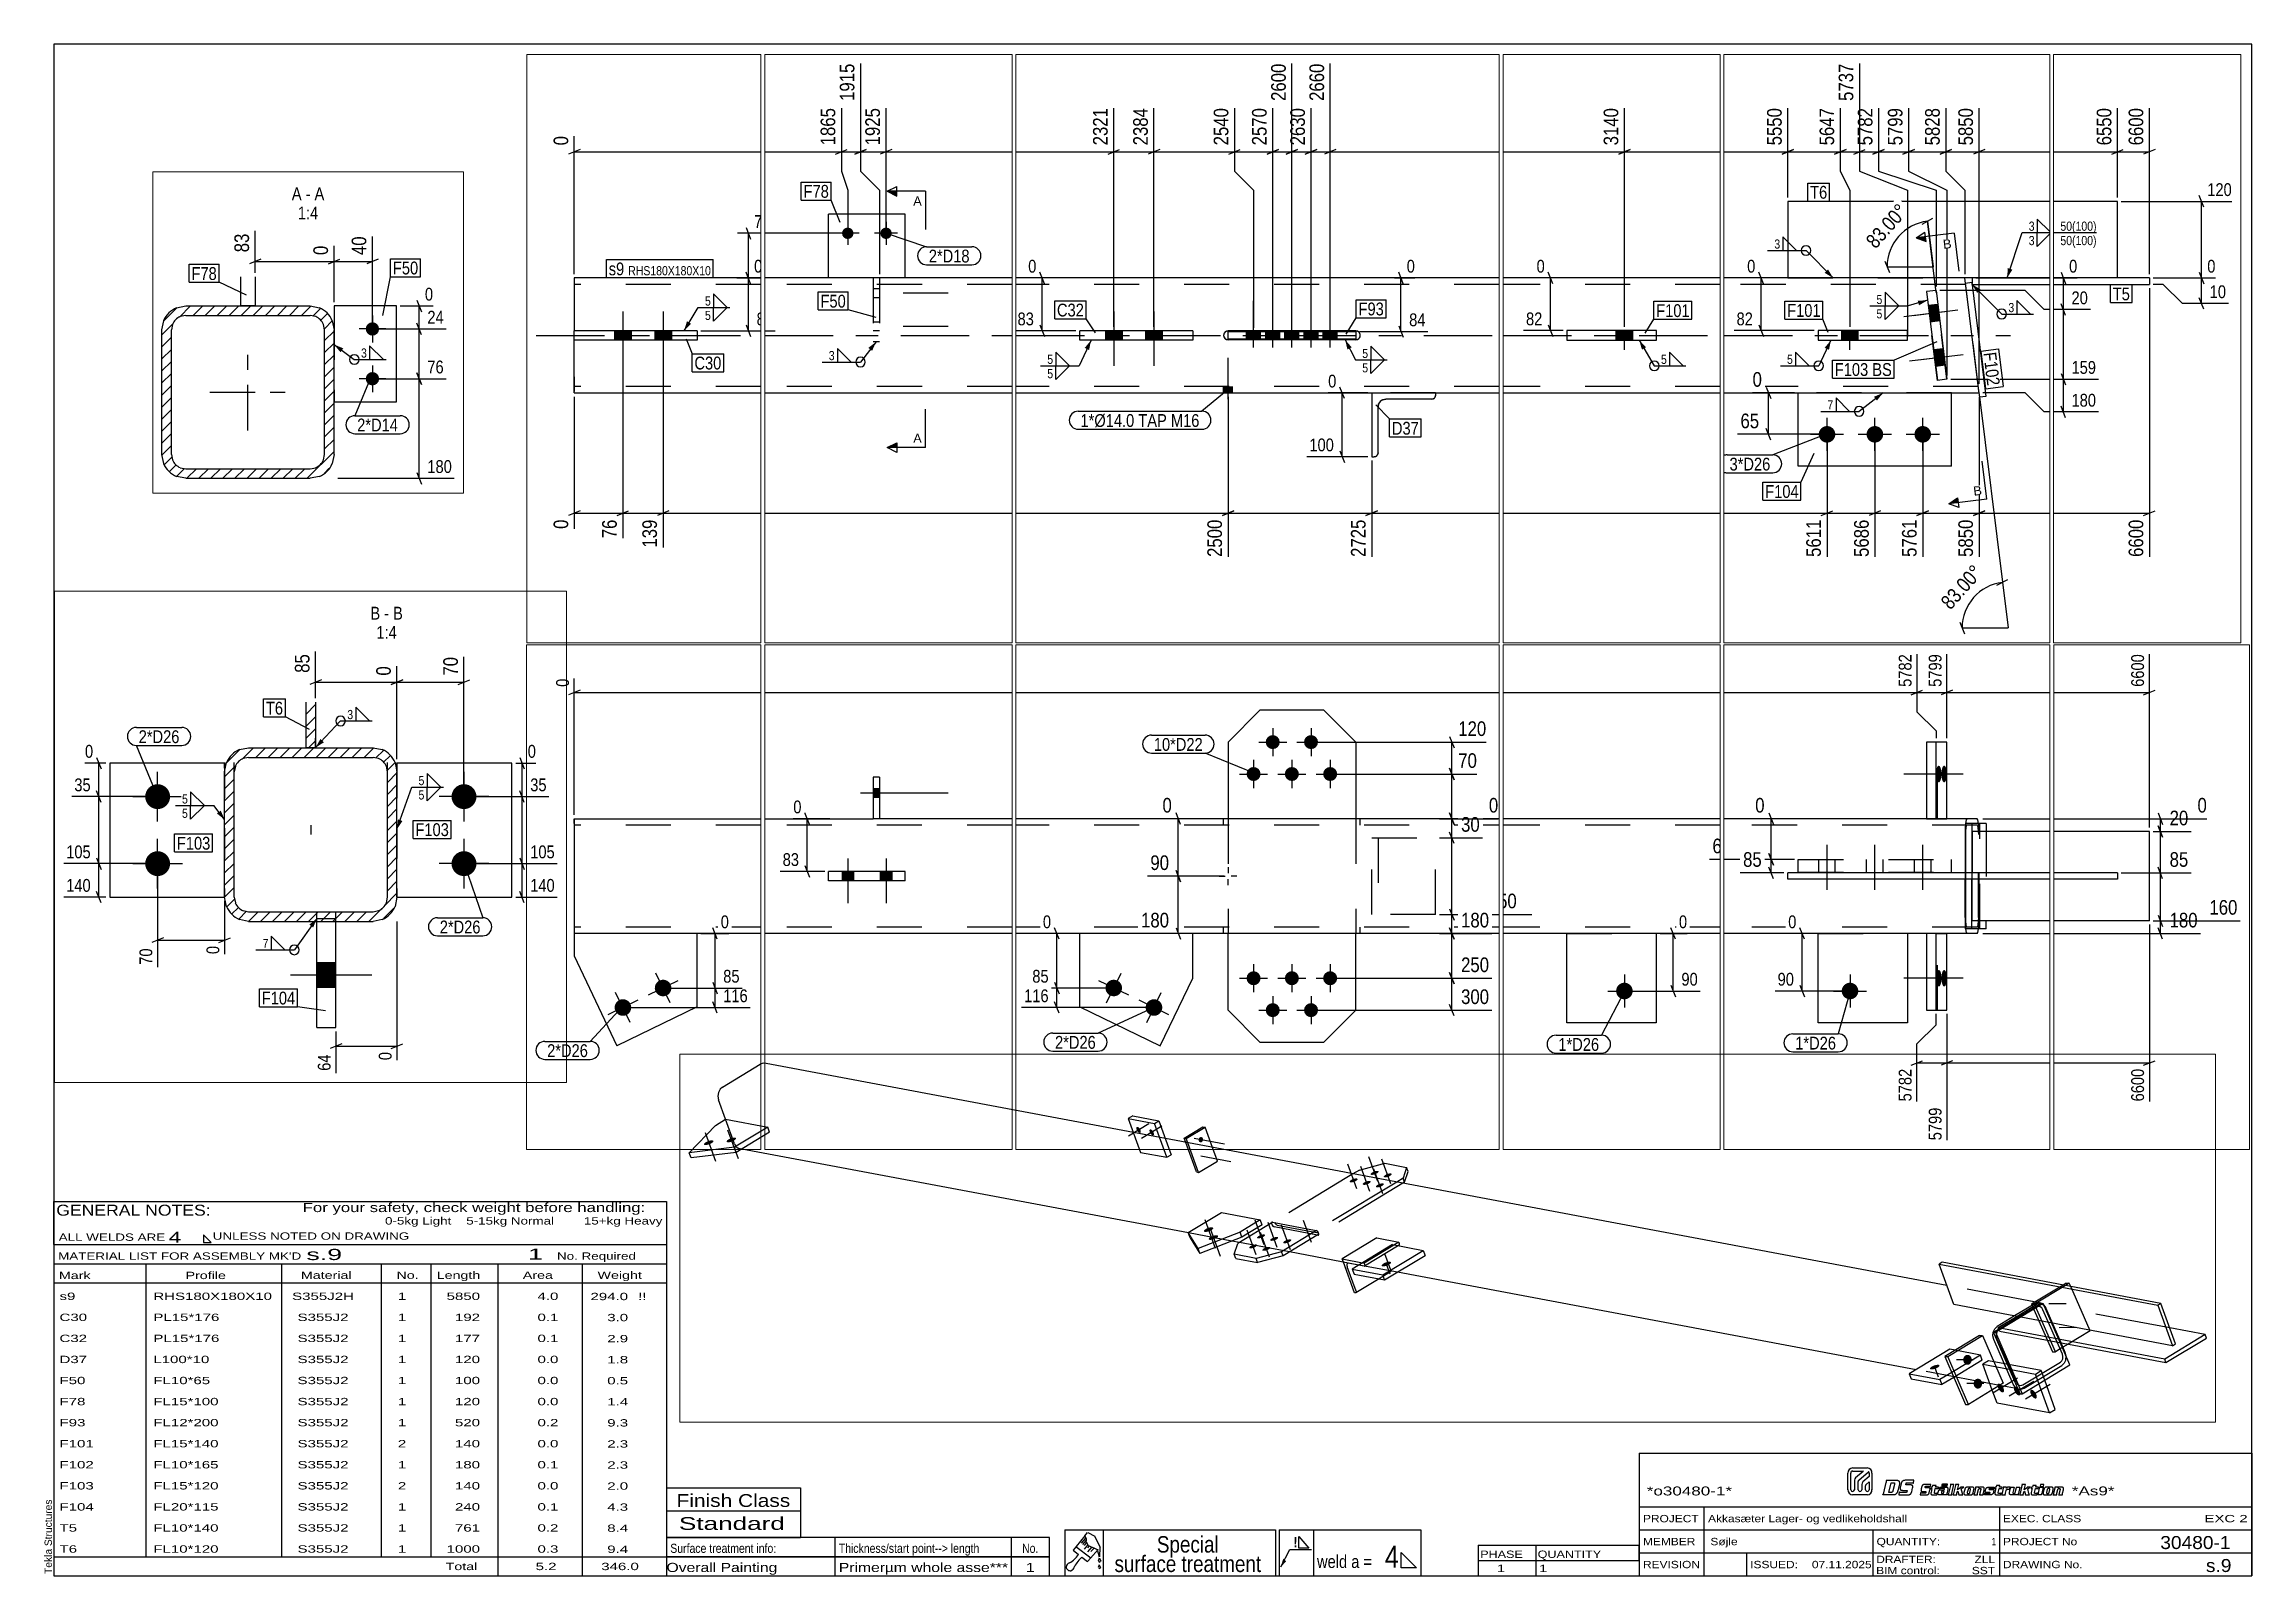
# Paper-space layout 'Layout1' of a CAD drawing. Header units: millimetres. Extents: x 2 to 579, y 5 to 405.
# The model-space entities are those that its viewports show. They can reach past a viewport. Long polylines and large blocks are cut down to what shows.
import ezdxf

# ---------------------------------------------------------------- set-up
doc = ezdxf.new("R2010")
doc.units = ezdxf.units.MM
doc.linetypes.add('DXK_LINE_DOT2', pattern=[3.9198, 1.9599, -1.9599])
doc.linetypes.add('DXK_LINE_DOT3', pattern=[5.9187, 2.979, -0.9799, 0.9799, -0.9799])
for name, color, linetype in [('GRAPHICAL_OBJECTS', 7, 'Continuous'), ('MÅLSÆTNING', 7, 'Continuous'), ('STÅL', 7, 'Continuous'), ('TEKST', 7, 'Continuous')]:
    doc.layers.add(name, color=color, linetype=linetype)
doc.layers.add('Viewport layer', color=7, linetype='Continuous', plot=False)
doc.styles.add('Arial', font='ARIAL.TTF', dxfattribs={"height": 0.2})
doc.styles.add('Arial Narrow', font='ARIALN.TTF', dxfattribs={"height": 0.2})
doc.styles.add('Arial Narrow Bold', font='ARIALNB.TTF', dxfattribs={"height": 0.2})
doc.styles.add('Arial Rounded MT Bold', font='ARLRDBD.TTF', dxfattribs={"height": 0.2})
doc.styles.add('IDAutomationHC39M', font='IDAUTOMATIONHC39M.TTF', dxfattribs={"height": 0.2})

psp = doc.layouts.get("Layout1")

# ---------------------------------------------------------------- texts
at = {"layer": 'GRAPHICAL_OBJECTS', "color": 7}
for s, height, style, width, p in [('GENERAL NOTES:', 2.8633, 'Arial Narrow', 1.4, (5.65, 99.06)), ('ALL WELDS ARE', 1.9089, 'Arial Narrow', 1.6, (6.29, 92.5)), ('UNLESS NOTED ON DRAWING', 1.9089, 'Arial Narrow', 1.6, (46.52, 92.78)), ("MATERIAL LIST FOR ASSEMBLY MK'D", 1.9089, 'Arial Narrow', 1.6, (6.15, 87.56)), ('s.9', 2.912, 'Arial Rounded MT Bold', 1.794707, (70.97, 87.47)), ('1', 2.91, 'Arial Rounded MT Bold', 1.794707, (128.86, 87.56)), ('No. Required', 1.9089, 'Arial Narrow', 1.6, (136.41, 87.56)), ('Mark', 1.909, 'Arial Narrow', 1.7, (6.34, 82.5)), ('Profile', 1.909, 'Arial Narrow', 1.7, (39.41, 82.5)), ('Material', 1.909, 'Arial Narrow', 1.7, (69.54, 82.56)), ('No.', 1.909, 'Arial Narrow', 1.7, (94.5, 82.56)), ('Length', 1.909, 'Arial Narrow', 1.7, (105, 82.56)), ('Area', 1.909, 'Arial Narrow', 1.7, (127.5, 82.56)), ('Weight', 1.909, 'Arial Narrow', 1.7, (147, 82.56)), ('PHASE', 1.909, 'Arial Narrow', 1.5, (377.5, 9.69)), ('QUANTITY', 1.909, 'Arial Narrow', 1.5, (392.5, 9.69))]:
    psp.add_text(s, height=height, dxfattribs=dict(at, style=style, width=width)).set_placement(p)
at = {"layer": 'GRAPHICAL_OBJECTS', "color": 7, "linetype": 'Continuous'}
for s, height, style, width, p in [('For your safety, check weight before handling:  ', 2.3861, 'Arial Narrow', 1.6, (70, 100)), ('0-5kg Light    5-15kg Normal        15+kg Heavy', 1.9089, 'Arial Narrow', 1.6, (91.5, 96.75)), ('4', 2.86, 'Arial Narrow', 1.794707, (35, 92)), ('s9', 1.909, 'Arial Narrow', 1.794707, (6.5, 77.06)), ('RHS180X180X10', 1.9089, 'Arial Narrow', 1.794707, (31, 77.06)), ('S355J2H', 1.909, 'Arial Narrow', 1.794707, (67.24, 77.06)), ('1', 1.91, 'Arial Narrow', 1.794707, (94.86, 77.06)), ('5850', 1.909, 'Arial Narrow', 1.794707, (107.58, 77.06)), ('4.0', 1.909, 'Arial Narrow', 1.794707, (131.32, 77.06)), ('294.0', 1.909, 'Arial Narrow', 1.794707, (145.15, 77)), ('!!', 1.909, 'Arial Narrow', 1.794707, (157.6, 77)), ('C30', 1.909, 'Arial Narrow', 1.794707, (6.5, 71.56)), ('PL15*176', 1.909, 'Arial Narrow', 1.794707, (31, 71.56)), ('S355J2', 1.909, 'Arial Narrow', 1.794707, (68.66, 71.56)), ('1', 1.91, 'Arial Narrow', 1.794707, (94.86, 71.56)), ('192', 1.909, 'Arial Narrow', 1.794707, (109.77, 71.56)), ('0.1', 1.909, 'Arial Narrow', 1.794707, (131.32, 71.56)), ('3.0', 1.909, 'Arial Narrow', 1.794707, (149.53, 71.5)), ('C32', 1.909, 'Arial Narrow', 1.794707, (6.5, 66.06)), ('PL15*176', 1.909, 'Arial Narrow', 1.794707, (31, 66.06)), ('S355J2', 1.909, 'Arial Narrow', 1.794707, (68.66, 66.06)), ('1', 1.91, 'Arial Narrow', 1.794707, (94.86, 66.06)), ('177', 1.909, 'Arial Narrow', 1.794707, (109.77, 66.06)), ('0.1', 1.909, 'Arial Narrow', 1.794707, (131.32, 66.06)), ('2.9', 1.909, 'Arial Narrow', 1.794707, (149.53, 66)), ('D37', 1.909, 'Arial Narrow', 1.794707, (6.5, 60.56)), ('L100*10', 1.909, 'Arial Narrow', 1.794707, (31, 60.56)), ('S355J2', 1.909, 'Arial Narrow', 1.794707, (68.66, 60.56)), ('1', 1.91, 'Arial Narrow', 1.794707, (94.86, 60.56)), ('120', 1.909, 'Arial Narrow', 1.794707, (109.77, 60.56)), ('0.0', 1.909, 'Arial Narrow', 1.794707, (131.32, 60.56)), ('1.8', 1.909, 'Arial Narrow', 1.794707, (149.53, 60.5)), ('F50', 1.909, 'Arial Narrow', 1.794707, (6.5, 55.06)), ('FL10*65', 1.909, 'Arial Narrow', 1.794707, (31, 55.06)), ('S355J2', 1.909, 'Arial Narrow', 1.794707, (68.66, 55.06)), ('1', 1.91, 'Arial Narrow', 1.794707, (94.86, 55.06)), ('100', 1.909, 'Arial Narrow', 1.794707, (109.77, 55.06)), ('0.0', 1.909, 'Arial Narrow', 1.794707, (131.32, 55.06)), ('0.5', 1.909, 'Arial Narrow', 1.794707, (149.53, 55)), ('F78', 1.909, 'Arial Narrow', 1.794707, (6.5, 49.56)), ('FL15*100', 1.909, 'Arial Narrow', 1.794707, (31, 49.56)), ('S355J2', 1.909, 'Arial Narrow', 1.794707, (68.66, 49.56)), ('1', 1.91, 'Arial Narrow', 1.794707, (94.86, 49.56)), ('120', 1.909, 'Arial Narrow', 1.794707, (109.77, 49.56)), ('0.0', 1.909, 'Arial Narrow', 1.794707, (131.32, 49.56)), ('1.4', 1.909, 'Arial Narrow', 1.794707, (149.53, 49.5)), ('F93', 1.909, 'Arial Narrow', 1.794707, (6.5, 44.06)), ('F101', 1.909, 'Arial Narrow', 1.794707, (6.5, 38.56)), ('FL12*200', 1.909, 'Arial Narrow', 1.794707, (31, 44.06)), ('FL15*140', 1.909, 'Arial Narrow', 1.794707, (31, 38.56)), ('S355J2', 1.909, 'Arial Narrow', 1.794707, (68.66, 44.06)), ('S355J2', 1.909, 'Arial Narrow', 1.794707, (68.66, 38.56)), ('2', 1.91, 'Arial Narrow', 1.794707, (94.86, 38.56)), ('1', 1.91, 'Arial Narrow', 1.794707, (94.86, 44.06)), ('520', 1.909, 'Arial Narrow', 1.794707, (109.77, 44.06)), ('140', 1.909, 'Arial Narrow', 1.794707, (109.77, 38.56)), ('0.2', 1.909, 'Arial Narrow', 1.794707, (131.32, 44.06)), ('0.0', 1.909, 'Arial Narrow', 1.794707, (131.32, 38.56)), ('9.3', 1.909, 'Arial Narrow', 1.794707, (149.53, 44)), ('2.3', 1.909, 'Arial Narrow', 1.794707, (149.53, 38.5)), ('F102', 1.909, 'Arial Narrow', 1.794707, (6.5, 33.06)), ('FL10*165', 1.909, 'Arial Narrow', 1.794707, (31, 33.06)), ('S355J2', 1.909, 'Arial Narrow', 1.794707, (68.66, 33.06)), ('1', 1.91, 'Arial Narrow', 1.794707, (94.86, 33.06)), ('180', 1.909, 'Arial Narrow', 1.794707, (109.77, 33.06)), ('0.1', 1.909, 'Arial Narrow', 1.794707, (131.32, 33.06)), ('2.3', 1.909, 'Arial Narrow', 1.794707, (149.53, 33)), ('F103', 1.909, 'Arial Narrow', 1.794707, (6.5, 27.56)), ('FL15*120', 1.909, 'Arial Narrow', 1.794707, (31, 27.56)), ('S355J2', 1.909, 'Arial Narrow', 1.794707, (68.66, 27.56)), ('2', 1.91, 'Arial Narrow', 1.794707, (94.86, 27.56)), ('140', 1.909, 'Arial Narrow', 1.794707, (109.77, 27.56)), ('0.0', 1.909, 'Arial Narrow', 1.794707, (131.32, 27.56)), ('2.0', 1.909, 'Arial Narrow', 1.794707, (149.53, 27.5)), ('F104', 1.909, 'Arial Narrow', 1.794707, (6.5, 22.06)), ('FL20*115', 1.909, 'Arial Narrow', 1.794707, (31, 22.06)), ('S355J2', 1.909, 'Arial Narrow', 1.794707, (68.66, 22.06)), ('1', 1.91, 'Arial Narrow', 1.794707, (94.86, 22.06)), ('240', 1.909, 'Arial Narrow', 1.794707, (109.77, 22.06)), ('0.1', 1.909, 'Arial Narrow', 1.794707, (131.32, 22.06)), ('4.3', 1.909, 'Arial Narrow', 1.794707, (149.53, 22)), ('Finish Class', 3.3405, 'Arial Narrow', 1.425378, (167.62, 23)), ('*o30480-1*', 2.333, 'IDAutomationHC39M', 1.425378, (421, 26)), ('*As9*', 2.333, 'IDAutomationHC39M', 1.425378, (532, 26.01)), ('T5', 1.909, 'Arial Narrow', 1.794707, (6.5, 16.56)), ('FL10*140', 1.909, 'Arial Narrow', 1.794707, (31, 16.56)), ('S355J2', 1.909, 'Arial Narrow', 1.794707, (68.66, 16.56)), ('1', 1.91, 'Arial Narrow', 1.794707, (94.86, 16.56)), ('761', 1.909, 'Arial Narrow', 1.794707, (109.77, 16.56)), ('0.2', 1.909, 'Arial Narrow', 1.794707, (131.32, 16.56)), ('8.4', 1.909, 'Arial Narrow', 1.794707, (149.53, 16.5)), ('Standard', 3.34, 'Arial Narrow', 1.780292, (168.26, 17)), ('PROJECT', 1.909, 'Arial Narrow', 1.425378, (420, 19)), ('Akkasæter Lager- og vedlikeholdshall', 1.9089, 'Arial Narrow', 1.425378, (437, 19)), ('EXEC. CLASS', 1.9089, 'Arial Narrow', 1.425378, (514, 19)), ('EXC 2', 1.909, 'Arial Narrow', 1.780292, (566.64, 19)), ('T6', 1.909, 'Arial Narrow', 1.794707, (6.5, 11.06)), ('FL10*120', 1.909, 'Arial Narrow', 1.794707, (31, 11.06)), ('S355J2', 1.909, 'Arial Narrow', 1.794707, (68.66, 11.06)), ('1', 1.91, 'Arial Narrow', 1.794707, (94.86, 11.06)), ('1000', 1.909, 'Arial Narrow', 1.794707, (107.58, 11.06)), ('0.3', 1.909, 'Arial Narrow', 1.794707, (131.32, 11.06)), ('9.4', 1.909, 'Arial Narrow', 1.794707, (149.53, 11)), ('MEMBER', 1.909, 'Arial Narrow', 1.425378, (420, 13)), ('Søjle', 1.909, 'Arial Narrow', 1.42538, (437.61, 13)), ('QUANTITY:', 1.909, 'Arial Narrow', 1.425378, (481, 13)), ('PROJECT No', 1.909, 'Arial Narrow', 1.425378, (514, 13)), ('30480-1', 3.397, 'Arial Rounded MT Bold', 1.1, (555.09, 12)), ('Total', 1.909, 'Arial Narrow', 1.7, (107.33, 6.5)), ('5.2', 1.909, 'Arial Narrow', 1.794707, (130.83, 6.5)), ('346.0', 1.909, 'Arial Narrow', 1.794707, (147.96, 6.5)), ('Overall Painting', 2.3861, 'Arial Narrow', 1.5, (165, 6)), ('Primerµm whole asse***', 2.3861, 'Arial Narrow', 1.5, (210, 6)), ('1', 2.39, 'Arial Narrow', 1.5, (258.86, 6)), ('1', 1.91, 'Arial Narrow', 1.794707, (381.82, 6)), ('1', 1.91, 'Arial Narrow', 1.794707, (392.86, 6)), ('REVISION', 1.909, 'Arial Narrow', 1.425378, (420, 7)), ('ISSUED:', 1.909, 'Arial Narrow', 1.425378, (448, 7)), ('07.11.2025', 1.909, 'Arial Narrow', 1.425378, (464.11, 7)), ('DRAFTER:', 1.909, 'Arial Narrow', 1.425378, (480.91, 8.35)), ('BIM control:', 1.9089, 'Arial Narrow', 1.425378, (480.9, 5.44)), ('SST', 1.909, 'Arial Narrow', 1.425378, (505.88, 5.43)), ('ZLL', 1.909, 'Arial Narrow', 1.425378, (506.58, 8.35)), ('DRAWING No.', 1.9089, 'Arial Narrow', 1.425378, (514, 7)), ('s.9', 3.397, 'Arial Rounded MT Bold', 1.1, (567.01, 6))]:
    psp.add_text(s, height=height, dxfattribs=dict(at, style=style, width=width)).set_placement(p)
at = {"layer": 'GRAPHICAL_OBJECTS', "color": 174, "linetype": 'Continuous', "style": 'Arial'}
psp.add_text('Tekla Structures', height=1.9102, rotation=90, dxfattribs=at).set_placement((4.5, 5.5))
at = {"layer": 'GRAPHICAL_OBJECTS', "color": 7, "linetype": 'Continuous', "style": 'Arial Narrow'}
for s, height, p in [('Surface treatment info:', 2.3861, (166, 11)), ('Thickness/start point--> length', 2.3861, (210, 11)), ('Special', 4.295, (293.07, 11.08)), ('4', 5.73, (352.61, 7.11)), ('1', 1.91, (511.03, 13)), ('surface treatment', 4.2949, (282, 6)), ('weld a =', 3.34, (334.88, 7.06))]:
    psp.add_text(s, height=height, dxfattribs=at).set_placement(p)
at = {"layer": 'GRAPHICAL_OBJECTS', "color": 7, "style": 'Arial Narrow'}
psp.add_text('No.', height=2.386, dxfattribs=at).set_placement((257.87, 11))
at = {"layer": 'GRAPHICAL_OBJECTS', "color": 2, "linetype": 'Continuous', "style": 'Arial Narrow Bold', "width": 0.99921}
psp.add_text('!', height=2.73, dxfattribs=at).set_placement((328.73, 12.42))

msp = doc.modelspace()

# ---------------------------------------------------------------- hatches: boundary and pattern name
at = {"layer": 'STÅL', "linetype": 'Continuous'}
for points in [[(1201.1, 765.2), (1202, 763.6), (1202.7, 761.9), (1203.2, 760.3), (1203.4, 758.8), (1203.4, 757.5), (1203.1, 756.4), (1202.5, 755.6), (1201.8, 755.2), (1200.8, 755), (1199.7, 755.3), (1198.6, 755.9), (1197.3, 756.7), (1196.1, 757.9), (1194.9, 759.3), (1193.9, 760.9), (1193, 762.5), (1192.3, 764.2), (1191.8, 765.8), (1191.6, 767.3), (1191.7, 768.6), (1192, 769.7), (1192.5, 770.5), (1193.3, 770.9), (1194.2, 771), (1195.3, 770.8), (1196.5, 770.2), (1197.7, 769.3), (1198.9, 768.2), (1200.1, 766.8)], [(1235.4, 758.8), (1236.3, 757.1), (1237, 755.5), (1237.4, 753.8), (1237.7, 752.3), (1237.6, 751), (1237.3, 750), (1236.8, 749.2), (1236, 748.7), (1235.1, 748.6), (1234, 748.8), (1232.8, 749.4), (1231.6, 750.3), (1230.4, 751.5), (1229.2, 752.9), (1228.2, 754.4), (1227.3, 756.1), (1226.6, 757.7), (1226.1, 759.4), (1225.9, 760.9), (1225.9, 762.2), (1226.2, 763.2), (1226.8, 764), (1227.5, 764.5), (1228.5, 764.6), (1229.6, 764.4), (1230.7, 763.8), (1232, 762.9), (1233.2, 761.7), (1234.4, 760.3)], [(135.6, 732.7), (133, 731.9), (130.5, 731.2), (128.1, 730.9), (126, 730.8), (124.3, 730.9), (122.9, 731.3), (122.1, 732), (121.8, 732.9), (122, 733.9), (122.7, 735.1), (124, 736.4), (125.7, 737.6), (127.7, 738.9), (130.1, 740), (132.6, 741), (135.1, 741.9), (137.7, 742.5), (140, 742.9), (142.1, 743), (143.9, 742.8), (145.2, 742.4), (146.1, 741.7), (146.4, 740.8), (146.2, 739.8), (145.4, 738.6), (144.2, 737.4), (142.5, 736.1), (140.4, 734.9), (138.1, 733.7)], [(1354.5, 738.5), (1354.9, 739.9), (1355.5, 741.2), (1356.4, 742.4), (1357.4, 743.3), (1358.5, 744), (1359.6, 744.4), (1360.8, 744.4), (1362, 744.2), (1363.1, 743.7), (1364.1, 742.9), (1364.8, 741.9), (1365.4, 740.7), (1365.8, 739.3), (1365.9, 737.9), (1365.7, 736.4), (1365.3, 735), (1364.7, 733.7), (1363.9, 732.6), (1362.9, 731.7), (1361.8, 731), (1360.6, 730.6), (1359.4, 730.5), (1358.3, 730.8), (1357.2, 731.3), (1356.2, 732.1), (1355.4, 733.1), (1354.8, 734.3), (1354.5, 735.7), (1354.4, 737.1)], [(76.5, 725.5), (74, 724.6), (71.4, 724), (69.1, 723.6), (67, 723.5), (65.2, 723.7), (63.9, 724.1), (63, 724.8), (62.7, 725.7), (62.9, 726.7), (63.7, 727.9), (64.9, 729.1), (66.6, 730.4), (68.7, 731.6), (71, 732.8), (73.5, 733.8), (76.1, 734.7), (78.6, 735.3), (81, 735.6), (83.1, 735.7), (84.8, 735.6), (86.2, 735.2), (87, 734.5), (87.3, 733.6), (87.1, 732.6), (86.4, 731.4), (85.1, 730.1), (83.4, 728.9), (81.4, 727.6), (79, 726.5)], [(1815.2, 647.2), (1813.1, 646.5), (1810.9, 646), (1808.9, 645.7), (1807.1, 645.6), (1805.6, 645.7), (1804.5, 646.1), (1803.8, 646.7), (1803.5, 647.4), (1803.7, 648.3), (1804.4, 649.3), (1805.4, 650.3), (1806.8, 651.4), (1808.6, 652.5), (1810.5, 653.4), (1812.7, 654.3), (1814.8, 655), (1817, 655.5), (1819, 655.8), (1820.8, 655.9), (1822.3, 655.8), (1823.4, 655.4), (1824.1, 654.9), (1824.4, 654.1), (1824.2, 653.2), (1823.5, 652.3), (1822.5, 651.2), (1821.1, 650.1), (1819.3, 649.1), (1817.4, 648.1)], [(1849.5, 640.8), (1847.3, 640.1), (1845.2, 639.6), (1843.2, 639.3), (1841.4, 639.2), (1839.9, 639.3), (1838.8, 639.7), (1838.1, 640.2), (1837.8, 640.9), (1838, 641.8), (1838.6, 642.8), (1839.7, 643.9), (1841.1, 645), (1842.8, 646), (1844.8, 647), (1846.9, 647.9), (1849.1, 648.6), (1851.2, 649.1), (1853.3, 649.4), (1855, 649.5), (1856.5, 649.3), (1857.7, 649), (1858.4, 648.4), (1858.6, 647.7), (1858.4, 646.8), (1857.8, 645.8), (1856.8, 644.8), (1855.3, 643.7), (1853.6, 642.6), (1851.6, 641.6)], [(26072.6, 649.3, -1), (26072.6, 627.3, -1)], [(26132.6, 649.3, -1), (26132.6, 627.3, -1)], [(39923.6, 641.8, -1), (39905.6, 641.8, -1)], [(39983.6, 641.8, -1), (39965.6, 641.8, -1)], [(1760.3, 627.6), (1758.2, 626.9), (1756, 626.4), (1754, 626.1), (1752.2, 626), (1750.7, 626.1), (1749.6, 626.5), (1748.9, 627), (1748.6, 627.8), (1748.8, 628.7), (1749.5, 629.6), (1750.5, 630.7), (1751.9, 631.8), (1753.7, 632.8), (1755.6, 633.8), (1757.8, 634.7), (1759.9, 635.4), (1762.1, 635.9), (1764.1, 636.2), (1765.9, 636.3), (1767.4, 636.2), (1768.5, 635.8), (1769.2, 635.2), (1769.5, 634.5), (1769.3, 633.6), (1768.6, 632.6), (1767.6, 631.6), (1766.2, 630.5), (1764.4, 629.4), (1762.5, 628.5)], [(1794.6, 621.2), (1792.4, 620.5), (1790.3, 619.9), (1788.3, 619.6), (1786.5, 619.5), (1785, 619.7), (1783.9, 620), (1783.2, 620.6), (1782.9, 621.3), (1783.1, 622.2), (1783.7, 623.2), (1784.8, 624.3), (1786.2, 625.3), (1787.9, 626.4), (1789.9, 627.4), (1792, 628.2), (1794.2, 628.9), (1796.3, 629.5), (1798.4, 629.8), (1800.1, 629.9), (1801.6, 629.7), (1802.8, 629.4), (1803.5, 628.8), (1803.7, 628.1), (1803.5, 627.2), (1802.9, 626.2), (1801.9, 625.1), (1800.4, 624), (1798.7, 623), (1796.7, 622)], [(1828.9, 614.7), (1826.7, 614), (1824.6, 613.5), (1822.6, 613.2), (1820.8, 613.1), (1819.3, 613.2), (1818.2, 613.6), (1817.4, 614.1), (1817.2, 614.9), (1817.4, 615.8), (1818, 616.8), (1819, 617.8), (1820.5, 618.9), (1822.2, 620), (1824.2, 620.9), (1826.3, 621.8), (1828.5, 622.5), (1830.6, 623), (1832.6, 623.3), (1834.4, 623.4), (1835.9, 623.3), (1837, 622.9), (1837.7, 622.4), (1838, 621.6), (1837.8, 620.7), (1837.2, 619.7), (1836.1, 618.7), (1834.7, 617.6), (1833, 616.6), (1831, 615.6)], [(29284.7, 588.3), (29284.8, 591), (29285.1, 593.6), (29285.6, 595.9), (29286.2, 598), (29286.9, 599.6), (29287.8, 600.7), (29288.7, 601.2), (29289.6, 601.2), (29290.5, 600.7), (29291.3, 599.6), (29292.1, 598), (29292.7, 595.9), (29293.2, 593.6), (29293.4, 591), (29293.5, 588.3), (29293.4, 585.6), (29293.2, 583), (29292.7, 580.7), (29292.1, 578.6), (29291.3, 577), (29290.5, 575.9), (29289.6, 575.4), (29288.7, 575.4), (29287.8, 575.9), (29286.9, 577), (29286.2, 578.6), (29285.6, 580.7), (29285.1, 583), (29284.8, 585.6)], [(29293.3, 588.3), (29293.4, 591), (29293.7, 593.6), (29294.2, 595.9), (29294.8, 598), (29295.5, 599.6), (29296.3, 600.7), (29297.2, 601.2), (29298.1, 601.2), (29299, 600.7), (29299.8, 599.6), (29300.5, 598), (29301.1, 595.9), (29301.6, 593.6), (29301.9, 591), (29302, 588.3), (29301.9, 585.6), (29301.6, 583), (29301.1, 580.7), (29300.5, 578.6), (29299.8, 577), (29299, 575.9), (29298.1, 575.4), (29297.2, 575.4), (29296.3, 575.9), (29295.5, 577), (29294.8, 578.6), (29294.2, 580.7), (29293.7, 583), (29293.4, 585.6)], [(26042.6, 599.3, -1), (26042.6, 577.3, -1)], [(26102.6, 599.3, -1), (26102.6, 577.3, -1)], [(26162.6, 599.3, -1), (26162.6, 577.3, -1)], [(25417.6, 551.3), (25417.6, 565.3), (25407.6, 565.3), (25407.6, 551.3)], [(25417.6, 551.3), (25417.6, 565.3), (25407.6, 565.3), (25407.6, 551.3)], [(1381.8, 498.5), (1379.2, 497.7), (1376.7, 497.1), (1374.3, 496.7), (1372.2, 496.6), (1370.4, 496.8), (1369.1, 497.2), (1368.2, 497.8), (1367.9, 498.7), (1368.1, 499.8), (1368.9, 500.9), (1370.1, 502.2), (1371.8, 503.5), (1373.9, 504.7), (1376.2, 505.9), (1378.7, 506.9), (1381.3, 507.7), (1383.8, 508.3), (1386.2, 508.7), (1388.3, 508.8), (1390.1, 508.6), (1391.4, 508.2), (1392.2, 507.6), (1392.5, 506.7), (1392.3, 505.6), (1391.6, 504.5), (1390.3, 503.2), (1388.6, 501.9), (1386.6, 500.7), (1384.3, 499.5)], [(43837.6, 504.5), (43834.5, 530.4), (43819.6, 528.5), (43822.8, 502.7)], [(1394.6, 477.8), (1392, 477), (1389.5, 476.3), (1387.1, 476), (1385, 475.9), (1383.3, 476), (1381.9, 476.4), (1381.1, 477.1), (1380.8, 478), (1381, 479), (1381.7, 480.2), (1383, 481.5), (1384.7, 482.7), (1386.7, 484), (1389.1, 485.1), (1391.6, 486.1), (1394.1, 487), (1396.7, 487.6), (1399, 488), (1401.1, 488.1), (1402.9, 487.9), (1404.2, 487.5), (1405.1, 486.8), (1405.4, 485.9), (1405.2, 484.9), (1404.4, 483.7), (1403.2, 482.5), (1401.5, 481.2), (1399.4, 480), (1397.1, 478.8)], [(1518.6, 481.4), (1516.5, 480.7), (1514.3, 480.2), (1512.3, 479.9), (1510.5, 479.8), (1509, 479.9), (1507.9, 480.3), (1507.2, 480.8), (1506.9, 481.6), (1507.1, 482.4), (1507.8, 483.4), (1508.8, 484.5), (1510.2, 485.6), (1512, 486.6), (1513.9, 487.6), (1516.1, 488.5), (1518.2, 489.2), (1520.4, 489.7), (1522.4, 490), (1524.2, 490.1), (1525.7, 490), (1526.8, 489.6), (1527.5, 489), (1527.8, 488.3), (1527.6, 487.4), (1526.9, 486.4), (1525.9, 485.4), (1524.5, 484.3), (1522.7, 483.2), (1520.8, 482.3)], [(38138.7, 489.2), (38112.7, 489.2), (38112.7, 474.2), (38138.7, 474.2)], [(38201.7, 489.2), (38175.7, 489.2), (38175.7, 474.2), (38201.7, 474.2)], [(40383.5, 489.2), (40357.5, 489.2), (40357.5, 474.2), (40383.5, 474.2)], [(40446.4, 489.2), (40420.4, 489.2), (40420.4, 474.2), (40446.4, 474.2)], [(40600.6, 487.8), (40578.6, 487.8), (40578.6, 475.8), (40600.6, 475.8)], [(40600.6, 487.8), (40578.6, 487.8), (40578.6, 475.8), (40600.6, 475.8)], [(40630.6, 487.8), (40608.6, 487.8), (40608.6, 475.8), (40630.6, 475.8)], [(40630.6, 487.8), (40608.6, 487.8), (40608.6, 475.8), (40630.6, 475.8)], [(40660.6, 487.8), (40638.6, 487.8), (40638.6, 475.8), (40660.6, 475.8)], [(40660.6, 487.8), (40638.6, 487.8), (40638.6, 475.8), (40660.6, 475.8)], [(40690.6, 487.8), (40668.6, 487.8), (40668.6, 475.8), (40690.6, 475.8)], [(40690.6, 487.8), (40668.6, 487.8), (40668.6, 475.8), (40690.6, 475.8)], [(40720.6, 487.8), (40698.6, 487.8), (40698.6, 475.8), (40720.6, 475.8)], [(40720.6, 487.8), (40698.6, 487.8), (40698.6, 475.8), (40720.6, 475.8)], [(41202.6, 489.3), (41176.6, 489.3), (41176.6, 474.3), (41202.6, 474.3)], [(43710, 489.3), (43684, 489.3), (43684, 474.3), (43710, 474.3)], [(1498, 455.3), (1495.8, 454.6), (1493.7, 454.1), (1491.7, 453.8), (1489.9, 453.7), (1488.4, 453.8), (1487.3, 454.2), (1486.6, 454.8), (1486.3, 455.5), (1486.5, 456.4), (1487.1, 457.4), (1488.2, 458.4), (1489.6, 459.5), (1491.3, 460.6), (1493.3, 461.5), (1495.4, 462.4), (1497.6, 463.1), (1499.7, 463.6), (1501.8, 463.9), (1503.5, 464), (1505, 463.9), (1506.2, 463.5), (1506.9, 463), (1507.1, 462.2), (1506.9, 461.4), (1506.3, 460.4), (1505.3, 459.3), (1503.8, 458.2), (1502.1, 457.2), (1500.1, 456.2)], [(1552.9, 475), (1550.7, 474.3), (1548.6, 473.7), (1546.6, 473.4), (1544.8, 473.3), (1543.3, 473.5), (1542.2, 473.8), (1541.5, 474.4), (1541.2, 475.1), (1541.4, 476), (1542, 477), (1543.1, 478.1), (1544.5, 479.1), (1546.2, 480.2), (1548.2, 481.2), (1550.3, 482), (1552.5, 482.7), (1554.6, 483.3), (1556.7, 483.6), (1558.4, 483.7), (1559.9, 483.5), (1561.1, 483.2), (1561.8, 482.6), (1562, 481.9), (1561.8, 481), (1561.2, 480), (1560.2, 478.9), (1558.7, 477.8), (1557, 476.8), (1555, 475.8)], [(1587.2, 468.5), (1585, 467.8), (1582.9, 467.3), (1580.9, 467), (1579.1, 466.9), (1577.6, 467), (1576.5, 467.4), (1575.7, 467.9), (1575.5, 468.7), (1575.7, 469.6), (1576.3, 470.6), (1577.3, 471.6), (1578.8, 472.7), (1580.5, 473.8), (1582.5, 474.7), (1584.6, 475.6), (1586.8, 476.3), (1588.9, 476.8), (1590.9, 477.1), (1592.7, 477.2), (1594.2, 477.1), (1595.3, 476.7), (1596, 476.2), (1596.3, 475.4), (1596.1, 474.5), (1595.5, 473.5), (1594.4, 472.5), (1593, 471.4), (1591.3, 470.4), (1589.3, 469.4)], [(1532.3, 448.9), (1530.1, 448.2), (1528, 447.7), (1526, 447.4), (1524.2, 447.3), (1522.7, 447.4), (1521.6, 447.8), (1520.8, 448.3), (1520.6, 449.1), (1520.8, 449.9), (1521.4, 450.9), (1522.4, 452), (1523.9, 453.1), (1525.6, 454.1), (1527.6, 455.1), (1529.7, 456), (1531.9, 456.7), (1534, 457.2), (1536, 457.5), (1537.8, 457.6), (1539.3, 457.5), (1540.4, 457.1), (1541.1, 456.5), (1541.4, 455.8), (1541.2, 454.9), (1540.6, 453.9), (1539.5, 452.9), (1538.1, 451.8), (1536.4, 450.7), (1534.4, 449.8)], [(43846.2, 435.1), (43843, 460.9), (43828.1, 459), (43831.3, 433.2)], [(1846, 408.5), (1843.4, 407.7), (1840.9, 407.1), (1838.5, 406.7), (1836.4, 406.6), (1834.6, 406.8), (1833.3, 407.2), (1832.5, 407.9), (1832.1, 408.7), (1832.4, 409.8), (1833.1, 411), (1834.4, 412.2), (1836, 413.5), (1838.1, 414.7), (1840.4, 415.9), (1842.9, 416.9), (1845.5, 417.7), (1848, 418.4), (1850.4, 418.7), (1852.5, 418.8), (1854.3, 418.7), (1855.6, 418.2), (1856.4, 417.6), (1856.8, 416.7), (1856.5, 415.7), (1855.8, 414.5), (1854.5, 413.2), (1852.9, 412), (1850.8, 410.7), (1848.5, 409.6)], [(25376.7, 435.8), (25358.7, 435.8), (25358.7, 420.8), (25376.7, 420.8)], [(25436.7, 435.8), (25418.7, 435.8), (25418.7, 420.8), (25436.7, 420.8)], [(40556.6, 401.8), (40542.6, 401.8), (40542.6, 391.8), (40556.6, 391.8)], [(43661, 339.8, -1), (43661, 313.8, -1)], [(43736, 339.8, -1), (43736, 313.8, -1)], [(43811, 339.8, -1), (43811, 313.8, -1)], [(15301.8, 311.5, -1), (15301.8, 285.5, -1)], [(15621.8, 285.5, -1), (15621.8, 311.5, -1)], [(26042.6, 279.3, -1), (26042.6, 257.3, -1)], [(26102.6, 279.3, -1), (26102.6, 257.3, -1)], [(26162.6, 279.3, -1), (26162.6, 257.3, -1)], [(29284.7, 268.3), (29284.8, 271), (29285.1, 273.6), (29285.6, 275.9), (29286.2, 278), (29286.9, 279.6), (29287.8, 280.7), (29288.7, 281.2), (29289.6, 281.2), (29290.5, 280.7), (29291.3, 279.6), (29292.1, 278), (29292.7, 275.9), (29293.2, 273.6), (29293.4, 271), (29293.5, 268.3), (29293.4, 265.6), (29293.2, 263), (29292.7, 260.7), (29292.1, 258.6), (29291.3, 257), (29290.5, 255.9), (29289.6, 255.4), (29288.7, 255.4), (29287.8, 255.9), (29286.9, 257), (29286.2, 258.6), (29285.6, 260.7), (29285.1, 263), (29284.8, 265.6)], [(29293.3, 268.3), (29293.4, 271), (29293.7, 273.6), (29294.2, 275.9), (29294.8, 278), (29295.5, 279.6), (29296.3, 280.7), (29297.2, 281.2), (29298.1, 281.2), (29299, 280.7), (29299.8, 279.6), (29300.5, 278), (29301.1, 275.9), (29301.6, 273.6), (29301.9, 271), (29302, 268.3), (29301.9, 265.6), (29301.6, 263), (29301.1, 260.7), (29300.5, 258.6), (29299.8, 257), (29299, 255.9), (29298.1, 255.4), (29297.2, 255.4), (29296.3, 255.9), (29295.5, 257), (29294.8, 258.6), (29294.2, 260.7), (29293.7, 263), (29293.4, 265.6)], [(23630.1, 247.3, -1), (23653.4, 258.7, -1)], [(25811.9, 258.7, -1), (25835.2, 247.3, -1)], [(26642.6, 261.3, -1), (26642.6, 235.3, -1)], [(29150.1, 261.3, -1), (29150.1, 235.3, -1)], [(15301.8, 241.5, -1), (15301.8, 215.5, -1)], [(15621.8, 215.5, -1), (15621.8, 241.5, -1)], [(23567.1, 216.7, -1), (23590.5, 228.1, -1)], [(25874.8, 228.1, -1), (25898.2, 216.7, -1)], [(26072.6, 229.3, -1), (26072.6, 207.3, -1)], [(26132.6, 229.3, -1), (26132.6, 207.3, -1)], [(3351, 162.7), (3351.2, 165.4), (3352, 168), (3353.1, 170.3), (3354.6, 172.3), (3356.5, 173.9), (3358.6, 175), (3360.9, 175.6), (3363.2, 175.6), (3365.4, 175.1), (3367.6, 174), (3369.4, 172.4), (3371, 170.3), (3372.1, 168), (3372.8, 165.4), (3373.1, 162.7), (3372.9, 160), (3372.2, 157.4), (3371, 155.1), (3369.5, 153), (3367.6, 151.4), (3365.5, 150.3), (3363.2, 149.8), (3360.9, 149.8), (3358.7, 150.3), (3356.6, 151.4), (3354.7, 153), (3353.1, 155), (3352, 157.4), (3351.3, 160)], [(9564.4, 164.6, -1), (9564.4, 178.6, -1)], [(3278.1, 139.4), (3275.5, 138.6), (3273, 138), (3270.6, 137.6), (3268.5, 137.5), (3266.8, 137.7), (3265.4, 138.1), (3264.6, 138.8), (3264.3, 139.6), (3264.5, 140.7), (3265.2, 141.9), (3266.5, 143.1), (3268.2, 144.4), (3270.2, 145.6), (3272.5, 146.8), (3275, 147.8), (3277.6, 148.6), (3280.1, 149.2), (3282.5, 149.6), (3284.6, 149.7), (3286.4, 149.6), (3287.7, 149.1), (3288.6, 148.5), (3288.9, 147.6), (3288.7, 146.6), (3287.9, 145.4), (3286.7, 144.1), (3285, 142.8), (3282.9, 141.6), (3280.6, 140.5)], [(9564.4, 112.6, -1), (9564.4, 126.6, -1)], [(15488.1, 99.3), (15488.1, 125.3), (15468.1, 125.3), (15468.1, 99.3)], [(3378.2, 100.4), (3378.4, 103.1), (3379.2, 105.7), (3380.3, 108), (3381.8, 110.1), (3383.7, 111.7), (3385.8, 112.8), (3388.1, 113.3), (3390.4, 113.3), (3392.6, 112.8), (3394.8, 111.7), (3396.6, 110.1), (3398.2, 108.1), (3399.3, 105.7), (3400.1, 103.1), (3400.3, 100.4), (3400.1, 97.7), (3399.4, 95.2), (3398.2, 92.8), (3396.7, 90.8), (3394.8, 89.2), (3392.7, 88.1), (3390.4, 87.5), (3388.1, 87.5), (3385.9, 88), (3383.8, 89.1), (3381.9, 90.7), (3380.3, 92.8), (3379.2, 95.1), (3378.5, 97.7)], [(3454.2, 92.2), (3455.4, 89.9), (3456.4, 87.4), (3457.1, 85.1), (3457.4, 82.9), (3457.4, 81), (3456.9, 79.5), (3456.2, 78.3), (3455.1, 77.7), (3453.7, 77.5), (3452.1, 77.9), (3450.4, 78.7), (3448.7, 80), (3446.9, 81.7), (3445.2, 83.7), (3443.7, 85.9), (3442.4, 88.3), (3441.4, 90.7), (3440.7, 93.1), (3440.4, 95.2), (3440.5, 97.1), (3440.9, 98.7), (3441.7, 99.8), (3442.8, 100.5), (3444.1, 100.6), (3445.7, 100.3), (3447.4, 99.5), (3449.2, 98.2), (3451, 96.5), (3452.6, 94.5)], [(3497, 84.2), (3498.3, 81.8), (3499.3, 79.4), (3500, 77), (3500.3, 74.9), (3500.2, 73), (3499.8, 71.4), (3499, 70.3), (3497.9, 69.6), (3496.6, 69.5), (3495, 69.8), (3493.3, 70.6), (3491.5, 71.9), (3489.7, 73.6), (3488.1, 75.6), (3486.5, 77.9), (3485.3, 80.3), (3484.3, 82.7), (3483.6, 85), (3483.3, 87.2), (3483.3, 89.1), (3483.8, 90.6), (3484.5, 91.8), (3485.6, 92.4), (3487, 92.6), (3488.6, 92.2), (3490.3, 91.4), (3492, 90.1), (3493.8, 88.4), (3495.5, 86.4)], [(3539.8, 76.1), (3541.1, 73.8), (3542.1, 71.3), (3542.8, 69), (3543.1, 66.8), (3543, 64.9), (3542.6, 63.4), (3541.8, 62.2), (3540.7, 61.6), (3539.4, 61.4), (3537.8, 61.8), (3536.1, 62.6), (3534.3, 63.9), (3532.6, 65.6), (3530.9, 67.6), (3529.4, 69.8), (3528.1, 72.2), (3527.1, 74.6), (3526.4, 77), (3526.1, 79.1), (3526.2, 81), (3526.6, 82.6), (3527.4, 83.7), (3528.5, 84.4), (3529.8, 84.5), (3531.4, 84.2), (3533.1, 83.4), (3534.9, 82.1), (3536.6, 80.4), (3538.3, 78.4)]]:
    msp.add_hatch(color=96, dxfattribs=at).paths.add_polyline_path(points)
h = msp.add_hatch(dxfattribs=at)
h.set_pattern_fill('', scale=2.8, style=0, pattern_type=0)
h.set_pattern_definition([(45, (15456.828, 397.165), (-6.2862, 6.2862), [])])
h.paths.add_polyline_path([(15466.8, 397.2), (15456.8, 397.2), (15456.8, 349.6), (15466.8, 349.6)])
h = msp.add_hatch(dxfattribs=at)
h.set_pattern_fill('', scale=2.8, style=0, pattern_type=0)
h.set_pattern_definition([(45, (15549.925, 334.015), (-6.28618, 6.28618), [])])
h.paths.add_polyline_path([(15551.8, 324.4), (15549.9, 334), (15544.5, 342.2), (15536.4, 347.6), (15526.8, 349.6), (15396.8, 349.6), (15387.3, 347.6), (15379.2, 342.2), (15373.7, 334), (15371.8, 324.4), (15371.8, 193.4), (15373.7, 183.8), (15379.2, 175.6), (15387.3, 170.1), (15396.8, 168.2), (15526.8, 168.2), (15536.4, 170.1), (15544.5, 175.6), (15549.9, 183.8), (15551.8, 193.4)])
h.paths.add_polyline_path([(15540.7, 187.6), (15537.4, 182.7), (15532.6, 179.4), (15526.8, 178.3), (15396.8, 178.3), (15391.1, 179.4), (15386.2, 182.7), (15383, 187.6), (15381.8, 193.4), (15381.8, 324.4), (15383, 330.2), (15386.2, 335.1), (15391.1, 338.3), (15396.8, 339.5), (15526.8, 339.5), (15532.6, 338.3), (15537.4, 335.1), (15540.7, 330.2), (15541.8, 324.4), (15541.8, 193.4)])
h = msp.add_hatch(dxfattribs=at)
h.set_pattern_fill('', scale=2.8, style=0, pattern_type=0)
h.set_pattern_definition([(45, (9522.545, 180.167), (-6.28618, 6.28618), [])])
h.paths.add_polyline_path([(9524.4, 170.6), (9522.5, 180.2), (9517.1, 188.3), (9509, 193.7), (9499.4, 195.6), (9369.4, 195.6), (9359.9, 193.7), (9351.8, 188.3), (9346.4, 180.2), (9344.4, 170.6), (9344.4, 40.6), (9346.4, 31), (9351.8, 22.9), (9359.9, 17.5), (9369.4, 15.6), (9499.4, 15.6), (9509, 17.5), (9517.1, 22.9), (9522.5, 31), (9524.4, 40.6)])
h.paths.add_polyline_path([(9513.3, 34.9), (9510.1, 30), (9505.2, 26.7), (9499.4, 25.6), (9369.4, 25.6), (9363.7, 26.7), (9358.8, 30), (9355.6, 34.9), (9354.4, 40.6), (9354.4, 170.6), (9355.6, 176.3), (9358.8, 181.2), (9363.7, 184.5), (9369.4, 185.6), (9499.4, 185.6), (9505.2, 184.5), (9510.1, 181.2), (9513.3, 176.3), (9514.4, 170.6), (9514.4, 40.6)])
at = {"layer": 'TEKST', "linetype": 'Continuous'}
for color, points in [(30, [(39991.6, 707.7), (39991.6, 700.2), (39976.6, 707.7)]), (3, [(43662.7, 585.1), (43670.6, 571.8), (43657.4, 579.8)]), (3, [(43951.5, 584.9), (43943.2, 571.8), (43944.3, 587.2)]), (3, [(43896.3, 548.5), (43888.3, 561.8), (43901.6, 553.8)]), (3, [(43803.1, 536.2), (43818.6, 536.8), (43805.2, 529)]), (3, [(38232.5, 500), (38221.5, 489.2), (38226.1, 503.9)]), (3, [(39946.9, 462.2), (39959, 471.8), (39952.8, 457.6)]), (3, [(40325, 462.2), (40334.8, 474.2), (40331.8, 459)]), (3, [(40736.6, 459.8), (40733, 474.8), (40743.2, 463.2)]), (3, [(40736.6, 459.8), (40733, 474.8), (40743.2, 463.2)]), (3, [(41217.1, 459.5), (41212.8, 474.3), (41223.6, 463.3)]), (3, [(43657.4, 462.4), (43667.2, 474.3), (43664.1, 459.2)]), (3, [(43734.7, 385.6), (43748.8, 391.8), (43739.2, 379.7)]), (3, [(15475.5, 355.3), (15466.8, 349.7), (15471.8, 358.7)]), (30, [(39991.6, 313.5), (39991.6, 306), (39976.6, 306)]), (3, [(15367.7, 283.9), (15371.8, 274.5), (15363.7, 280.9)]), (3, [(15557.5, 273), (15551.8, 264.4), (15552.8, 274.7)]), (30, [(43865.6, 227.3), (43866.5, 219.9), (43851.7, 218.1)]), (3, [(15460.2, 164.7), (15468.1, 171.3), (15464.3, 161.8)]), (3, [(9531, 147.3), (9524.4, 155.3), (9534, 151.3)])]:
    msp.add_hatch(color=color, dxfattribs=at).paths.add_polyline_path(points)

# ---------------------------------------------------------------- linework, layer by layer
at = {"layer": 'MÅLSÆTNING', "color": 7, "linetype": 'Continuous'}
for p, q in [((39934.6, 907.7), (39934.6, 739.4)), ((40649.6, 493.8), (40649.6, 907.7)), ((40709.6, 493.8), (40709.6, 907.7)), ((40709.6, 493.8), (40709.6, 907.7)), ((43711.8, 907.7), (43711.8, 739.4)), ((39904.6, 838.1), (39904.6, 739.4)), ((39974.6, 647.8), (39974.6, 838.1)), ((39974.6, 647.8), (39974.6, 838.1)), ((40370.5, 495.2), (40370.5, 838.1)), ((40370.5, 495.2), (40370.5, 838.1)), ((40433.4, 495.2), (40433.4, 838.1)), ((40559.6, 838.1), (40559.6, 739.4)), ((40559.6, 838.1), (40559.6, 739.4)), ((40619.6, 493.8), (40619.6, 838.1)), ((40679.6, 493.8), (40679.6, 838.1)), ((41189.6, 495.3), (41189.6, 838.1)), ((41189.6, 495.3), (41189.6, 838.1)), ((43599.6, 697.8), (43599.6, 838.1)), ((43599.6, 697.8), (43599.6, 838.1)), ((43681.8, 838.1), (43681.8, 739.4)), ((43741.8, 838.1), (43741.8, 739.4)), ((43788.9, 838.1), (43788.9, 739.4)), ((43847.2, 838.1), (43847.2, 739.4)), ((43847.2, 838.1), (43847.2, 739.4)), ((43899.3, 405.9), (43899.3, 838.1)), ((44599.6, 697.8), (44599.6, 838.1)), ((44599.6, 697.8), (44599.6, 838.1)), ((44649.6, 577.8), (44649.6, 838.1)), ((38049.6, 577.8), (38049.6, 794.2)), ((29254.9, 776.1), (29254.9, 685.9)), ((29254.9, 776.1), (29254.9, 685.9)), ((29301.9, 644.3), (29301.9, 776.1)), ((30102.6, 504.3), (30102.6, 776.1)), ((38058.6, 773), (38040.6, 765.8)), ((38049.6, 769.4), (39904.6, 769.4)), ((39895.6, 765.8), (39913.6, 773)), ((39895.6, 765.8), (39913.6, 773)), ((39904.6, 769.4), (39934.6, 769.4)), ((39943.6, 773), (39925.6, 765.8)), ((39925.6, 765.8), (39943.6, 773)), ((39934.6, 769.4), (39974.6, 769.4)), ((39983.6, 773), (39965.6, 765.8)), ((39983.6, 773), (39965.6, 765.8)), ((39974.6, 769.4), (40370.5, 769.4)), ((40361.5, 765.8), (40379.5, 773)), ((40361.5, 765.8), (40379.5, 773)), ((40370.5, 769.4), (40433.4, 769.4)), ((40442.4, 773), (40424.4, 765.8)), ((40550.6, 765.8), (40568.6, 773)), ((40550.6, 765.8), (40568.6, 773)), ((40559.6, 769.4), (40619.6, 769.4)), ((40610.6, 765.8), (40628.6, 773)), ((40628.6, 773), (40610.6, 765.8)), ((40640.6, 765.8), (40658.6, 773)), ((40649.6, 769.4), (40679.6, 769.4)), ((40670.6, 765.8), (40688.6, 773)), ((40688.6, 773), (40670.6, 765.8)), ((40679.6, 769.4), (40709.6, 769.4)), ((40718.6, 773), (40700.6, 765.8)), ((40718.6, 773), (40700.6, 765.8)), ((40709.6, 769.4), (41189.6, 769.4)), ((41198.6, 773), (41180.6, 765.8)), ((41180.6, 765.8), (41198.6, 773)), ((41189.6, 769.4), (43599.6, 769.4)), ((43608.6, 773), (43590.6, 765.8)), ((43590.6, 765.8), (43608.6, 773)), ((43599.6, 769.4), (43681.8, 769.4)), ((43690.8, 773), (43672.8, 765.8)), ((43672.8, 765.8), (43690.8, 773)), ((43702.8, 765.8), (43720.8, 773)), ((43732.8, 765.8), (43750.8, 773)), ((43741.8, 769.4), (43788.9, 769.4)), ((43797.9, 773), (43779.9, 765.8)), ((43838.2, 765.8), (43856.2, 773)), ((43847.2, 769.4), (43899.3, 769.4)), ((43908.3, 773), (43890.3, 765.8)), ((44590.6, 765.8), (44608.6, 773)), ((44599.6, 769.4), (44649.6, 769.4)), ((44658.6, 773), (44640.6, 765.8)), ((39904.6, 739.4), (39914.6, 709.4)), ((39904.6, 739.4), (39914.6, 709.4)), ((39934.6, 739.4), (39964.6, 709.4)), ((39934.6, 739.4), (39964.6, 709.4)), ((40559.6, 739.4), (40589.6, 709.4)), ((40559.6, 739.4), (40589.6, 709.4)), ((43681.8, 739.4), (43697, 709.4)), ((43681.8, 739.4), (43697, 709.4)), ((43741.8, 739.4), (43831.8, 709.4)), ((43788.9, 739.4), (43848.9, 709.4)), ((43788.9, 739.4), (43848.9, 709.4)), ((43847.2, 739.4), (43877.2, 709.4)), ((43847.2, 739.4), (43877.2, 709.4)), ((23511.6, 719.5), (23493.6, 712.3)), ((23502.6, 524.3), (23502.6, 737.7)), ((23502.6, 715.9), (29254.9, 715.9)), ((29245.9, 712.3), (29263.9, 719.5)), ((29254.9, 715.9), (29301.9, 715.9)), ((29310.9, 719.5), (29292.9, 712.3)), ((30093.6, 712.3), (30111.6, 719.5)), ((39914.6, 709.4), (39914.6, 647.8)), ((39914.6, 709.4), (39914.6, 647.8)), ((39964.6, 709.4), (39964.6, 577.8)), ((39964.6, 709.4), (39964.6, 577.8)), ((40589.6, 709.4), (40589.6, 493.8)), ((40589.6, 709.4), (40589.6, 493.8)), ((43697, 709.4), (43697, 495.3)), ((43697, 709.4), (43697, 495.3)), ((43831.8, 709.4), (43831.8, 558.2)), ((43831.8, 709.4), (43831.8, 558.2)), ((43848.9, 709.4), (43848.9, 419.2)), ((43848.9, 709.4), (43848.9, 419.2)), ((43877.2, 709.4), (43877.2, 577.8)), ((43877.2, 709.4), (43877.2, 577.8)), ((44734.9, 682.8), (44727.7, 700.8)), ((29254.9, 685.9), (29284.9, 655.9)), ((29254.9, 685.9), (29284.9, 655.9)), ((44605.6, 691.8), (44778.7, 691.8)), ((26349.5, 647.3), (26356.7, 629.3)), ((29284.9, 655.9), (29284.9, 644.3)), ((29284.9, 655.9), (29284.9, 644.3)), ((38318.7, 650.8), (38325.9, 632.8)), ((43810, 656), (43827, 665.3)), ((43832.2, 549.2), (43818.5, 660.7)), ((43818.5, 660.7), (43827.2, 589.2)), ((26138.6, 638.3), (26407.2, 638.3)), ((26353.1, 588.3), (26353.1, 638.3)), ((39908.6, 641.8), (38305.5, 641.8)), ((38322.3, 571.8), (38322.3, 641.8)), ((26168.6, 588.3), (26392.6, 588.3)), ((26168.6, 588.3), (26392.6, 588.3)), ((26356.7, 579.3), (26349.5, 597.3)), ((26349.5, 597.3), (26356.7, 579.3)), ((38325.9, 562.8), (38318.7, 580.8)), ((38325.9, 562.8), (38318.7, 580.8)), ((40261.7, 562.8), (40254.5, 580.8)), ((40824.1, 562.8), (40816.9, 580.8)), ((41077.4, 562.8), (41070.2, 580.8)), ((43561.3, 562.8), (43554.1, 580.8)), ((43751.6, 598.2), (43758.8, 580.2)), ((43755.2, 589.2), (43827.2, 589.2)), ((44511.2, 580.8), (44518.4, 562.8)), ((44727.7, 580.8), (44734.9, 562.8)), ((38304.4, 571.8), (38344.1, 571.8)), ((38304.4, 571.8), (38344.1, 571.8)), ((38322.3, 489.2), (38322.3, 571.8)), ((40313.6, 571.8), (40236.4, 571.8)), ((40258.1, 489.2), (40258.1, 571.8)), ((40810.1, 571.8), (40842.2, 571.8)), ((40820.5, 487.8), (40820.5, 571.8)), ((41127.6, 571.8), (41052, 571.8)), ((41073.8, 489.3), (41073.8, 571.8)), ((43593.6, 571.8), (43535.9, 571.8)), ((43557.7, 489.3), (43557.7, 571.8)), ((43894.3, 571.8), (44536.6, 571.8)), ((44514.8, 522.2), (44514.8, 571.8)), ((44649.6, 555.8), (44649.6, 134.7)), ((44655.6, 571.8), (44753.1, 571.8)), ((44671.3, 561.8), (44655.6, 561.8)), ((44701.3, 531.8), (44671.3, 561.8)), ((44731.3, 531.8), (44731.3, 571.8)), ((43971.4, 552.2), (43837.8, 552.2)), ((43971.4, 552.2), (43837.8, 552.2)), ((44001.4, 522.2), (43971.4, 552.2)), ((44001.4, 522.2), (43971.4, 552.2)), ((44518.4, 513.2), (44511.2, 531.2)), ((44518.4, 513.2), (44511.2, 531.2)), ((44773.5, 531.8), (44701.3, 531.8)), ((44734.9, 522.8), (44727.7, 540.8)), ((25339.7, 518.3), (25282.4, 518.3)), ((25307.8, 509.3), (25300.6, 527.3)), ((25304.2, 435.8), (25304.2, 518.3)), ((25996.6, 518.3), (25899.9, 518.3)), ((25928.3, 509.3), (25921.1, 527.3)), ((25924.7, 428.3), (25924.7, 518.3)), ((29064.3, 518.3), (29001.6, 518.3)), ((29022.8, 527.3), (29030, 509.3)), ((29026.4, 454.5), (29026.4, 518.3)), ((44557.1, 522.2), (44001.4, 522.2)), ((44557.1, 522.2), (44001.4, 522.2)), ((44514.8, 413.2), (44514.8, 522.2)), ((26333.7, 488.3), (26401.3, 488.3)), ((26356.7, 479.3), (26349.5, 497.3)), ((26353.1, 368.3), (26353.1, 488.3)), ((30108.6, 498.3), (30167.9, 498.3)), ((30116.2, 507.3), (30123.4, 489.3)), ((38248, 489.2), (39801.1, 489.2)), ((38318.7, 498.2), (38325.9, 480.2)), ((40311.1, 489.2), (40176.8, 489.2)), ((40254.5, 498.2), (40261.7, 480.2)), ((40755.6, 487.8), (40862.7, 487.8)), ((40816.9, 496.8), (40824.1, 478.8)), ((41093.6, 489.3), (41031.6, 489.3)), ((41070.2, 498.3), (41077.4, 480.3)), ((43641, 489.3), (43515.5, 489.3)), ((43554.1, 498.3), (43561.3, 480.3)), ((29030, 445.5), (29022.8, 463.5)), ((29022.8, 463.5), (29030, 445.5)), ((38125.7, 468.2), (38125.7, 163.9)), ((38125.7, 468.2), (38125.7, 163.9)), ((38188.7, 468.2), (38188.7, 149.3)), ((38188.7, 468.2), (38188.7, 149.3)), ((15466.8, 401.2), (15466.8, 450.2)), ((15621.8, 302.5), (15621.8, 444.4)), ((25300.6, 444.8), (25307.8, 426.8)), ((29063.1, 454.5), (26776.2, 454.5)), ((29063.1, 454.5), (26776.2, 454.5)), ((29030, 424.3), (29022.8, 442.3)), ((29026.4, 433.3), (29026.4, 454.5)), ((30123.4, 424.3), (30116.2, 442.3)), ((15472.8, 420.5), (15460.8, 415.7)), ((15466.8, 418.1), (15551.8, 418.1)), ((15557.8, 420.5), (15545.8, 415.7)), ((15545.8, 415.7), (15557.8, 420.5)), ((15551.8, 337.5), (15551.8, 434.7)), ((15551.8, 337.5), (15551.8, 434.7)), ((15551.8, 418.1), (15621.8, 418.1)), ((15615.8, 415.7), (15627.8, 420.5)), ((25331.7, 435.8), (25261.9, 435.8)), ((25996.6, 428.3), (25876.5, 428.3)), ((25996.6, 428.3), (25876.5, 428.3)), ((25921.1, 437.3), (25928.3, 419.3)), ((25928.3, 419.3), (25921.1, 437.3)), ((25924.7, 338.3), (25924.7, 428.3)), ((29046.6, 433.3), (28978.2, 433.3)), ((30058.6, 433.3), (30167.9, 433.3)), ((44511.2, 422.2), (44518.4, 404.2)), ((44511.2, 422.2), (44518.4, 404.2)), ((40731.8, 382.8), (40724.6, 400.8)), ((43565.6, 400.8), (43572.8, 382.8)), ((43854.9, 413.2), (44569.9, 413.2)), ((43854.9, 413.2), (44569.9, 413.2)), ((44514.8, 361.8), (44514.8, 413.2)), ((26349.5, 377.3), (26356.7, 359.3)), ((26349.5, 377.3), (26356.7, 359.3)), ((38049.6, 385.8), (38049.6, 178.6)), ((40549.6, 385.8), (40549.6, 134.7)), ((40549.6, 385.8), (40549.6, 134.7)), ((40768.6, 391.8), (40706.4, 391.8)), ((40728.2, 291.8), (40728.2, 391.8)), ((43610, 391.8), (43544.4, 391.8)), ((43569.2, 326.8), (43569.2, 391.8)), ((43900.1, 385.8), (43935.8, 94.9)), ((43971.4, 391.8), (43905.3, 391.8)), ((44001.4, 361.8), (43971.4, 391.8)), ((44518.4, 352.8), (44511.2, 370.8)), ((23726.7, 329.3), (23719.5, 347.3)), ((25737.9, 329.3), (25730.7, 347.3)), ((25921.1, 347.3), (25928.3, 329.3)), ((26333.7, 368.3), (26497.4, 368.3)), ((26333.7, 368.3), (26497.4, 368.3)), ((26356.7, 329.3), (26349.5, 347.3)), ((26349.5, 347.3), (26356.7, 329.3)), ((26353.1, 338.3), (26353.1, 368.3)), ((26722.7, 329.3), (26715.5, 347.3)), ((29078.7, 329.3), (29071.5, 347.3)), ((30102.6, 352.3), (30102.6, 75.3)), ((30108.6, 358.3), (30245, 358.3)), ((30116.2, 367.3), (30123.4, 349.3)), ((30123.4, 329.3), (30116.2, 347.3)), ((30119.8, 338.3), (30119.8, 358.3)), ((44569.9, 361.8), (44001.4, 361.8)), ((15247.8, 333.5), (15225.9, 333.5)), ((15675.8, 333.5), (15697, 333.5)), ((23701.1, 338.3), (23744.9, 338.3)), ((25764.2, 338.3), (25712.5, 338.3)), ((25734.3, 253), (25734.3, 338.3)), ((25996.6, 338.3), (25861.9, 338.3)), ((26333.7, 338.3), (26416, 338.3)), ((26333.7, 338.3), (26416, 338.3)), ((26698.6, 338.3), (26740.9, 338.3)), ((26719.1, 248.3), (26719.1, 338.3)), ((29094.1, 338.3), (29053.3, 338.3)), ((29075.1, 248.3), (29075.1, 338.3)), ((29358.4, 338.3), (30182.6, 338.3)), ((43655, 326.8), (43521, 326.8)), ((43572.8, 317.8), (43565.6, 335.8)), ((15242.8, 292.5), (15238, 304.5)), ((15684.8, 292.5), (15680, 304.5)), ((40724.6, 300.8), (40731.8, 282.8)), ((43661, 320.8), (43661, 134.7)), ((43661, 320.8), (43661, 134.7)), ((43736, 320.8), (43736, 134.7)), ((43736, 320.8), (43736, 134.7)), ((43811, 320.8), (43811, 134.7)), ((43811, 320.8), (43811, 134.7)), ((15297.8, 298.5), (15212.3, 298.5)), ((15625.8, 298.5), (15710.6, 298.5)), ((15682.4, 228.5), (15682.4, 298.5)), ((26349.5, 277.3), (26356.7, 259.3)), ((40768.6, 291.8), (40673.1, 291.8)), ((40774.6, 285.8), (40774.6, 134.7)), ((40774.6, 285.8), (40774.6, 134.7)), ((9441.9, 230.1), (9441.9, 274.1)), ((9524.4, 199.6), (9524.4, 258.6)), ((9524.4, 199.6), (9524.4, 258.6)), ((9564.4, 175.6), (9564.4, 268.3)), ((23719.5, 262), (23726.7, 244)), ((25730.7, 262), (25737.9, 244)), ((25730.7, 262), (25737.9, 244)), ((26168.6, 268.3), (26416, 268.3)), ((26353.1, 218.3), (26353.1, 268.3)), ((26715.5, 257.3), (26722.7, 239.3)), ((29071.5, 257.3), (29078.7, 239.3)), ((9447.9, 244.4), (9435.9, 239.6)), ((9441.9, 242), (9524.4, 242)), ((9518.4, 239.6), (9530.4, 244.4)), ((9524.4, 242), (9564.4, 242)), ((9570.4, 244.4), (9558.4, 239.6)), ((15238, 234.5), (15242.8, 222.5)), ((15680, 234.5), (15684.8, 222.5)), ((15680, 234.5), (15684.8, 222.5)), ((23647.7, 253), (23765.4, 253)), ((23726.7, 213.4), (23719.5, 231.4)), ((23723.1, 222.4), (23723.1, 253)), ((25817.6, 253), (25692, 253)), ((25817.6, 253), (25692, 253)), ((25737.9, 213.4), (25730.7, 231.4)), ((25734.3, 222.4), (25734.3, 253)), ((26648.6, 248.3), (26761.4, 248.3)), ((29144.1, 248.3), (29032.8, 248.3)), ((15297.8, 228.5), (15203.7, 228.5)), ((15240.4, 193.5), (15240.4, 228.5)), ((15301.8, 224.5), (15301.8, 120.4)), ((15625.8, 228.5), (15719.1, 228.5)), ((15625.8, 228.5), (15719.1, 228.5)), ((15682.4, 193.5), (15682.4, 228.5)), ((23584.8, 222.4), (23778.2, 222.4)), ((25880.5, 222.4), (25679.2, 222.4)), ((26138.6, 218.3), (26416, 218.3)), ((26356.7, 209.3), (26349.5, 227.3)), ((29284.9, 195.5), (29284.9, 212.3)), ((29301.9, 212.3), (29301.9, 14.4)), ((29301.9, 212.3), (29301.9, 14.4)), ((15247.8, 193.5), (15203.7, 193.5)), ((15242.8, 187.5), (15238, 199.5)), ((15371.8, 189.5), (15371.8, 134)), ((15675.8, 193.5), (15719.1, 193.5)), ((15684.8, 187.5), (15680, 199.5)), ((29254.9, 165.5), (29284.9, 195.5)), ((38058.6, 207), (38040.6, 199.8)), ((38049.6, 203.4), (38125.7, 203.4)), ((38116.7, 199.8), (38134.7, 207)), ((38116.7, 199.8), (38134.7, 207)), ((38125.7, 203.4), (38188.7, 203.4)), ((38197.7, 207), (38179.7, 199.8)), ((38197.7, 207), (38179.7, 199.8)), ((38188.7, 203.4), (40549.6, 203.4)), ((40558.6, 207), (40540.6, 199.8)), ((40540.6, 199.8), (40558.6, 207)), ((40549.6, 203.4), (40774.6, 203.4)), ((40783.6, 207), (40765.6, 199.8)), ((40765.6, 199.8), (40783.6, 207)), ((40774.6, 203.4), (43661, 203.4)), ((43652, 199.8), (43670, 207)), ((43652, 199.8), (43670, 207)), ((43661, 203.4), (43736, 203.4)), ((43745, 207), (43727, 199.8)), ((43745, 207), (43727, 199.8)), ((43736, 203.4), (43811, 203.4)), ((43820, 207), (43802, 199.8)), ((43802, 199.8), (43820, 207)), ((43811, 203.4), (43899.3, 203.4)), ((43908.3, 207), (43890.3, 199.8)), ((43890.3, 199.8), (43908.3, 207)), ((43899.3, 203.4), (44649.6, 203.4)), ((44640.6, 199.8), (44658.6, 207)), ((9568.4, 171.6), (9641.4, 171.6)), ((9615.6, 165.6), (9610.8, 177.6)), ((9613.2, 119.6), (9613.2, 171.6)), ((15551.8, 167.9), (15551.8, 23.2)), ((29254.9, 75.3), (29254.9, 165.5)), ((15307.8, 150.9), (15295.8, 146.1)), ((15301.8, 148.5), (15371.8, 148.5)), ((15365.8, 146.1), (15377.8, 150.9)), ((29245.9, 131.9), (29263.9, 139.1)), ((29310.9, 139.1), (29292.9, 131.9)), ((29310.9, 139.1), (29292.9, 131.9)), ((30093.6, 131.9), (30111.6, 139.1)), ((9568.4, 119.6), (9641.4, 119.6)), ((9568.4, 119.6), (9641.4, 119.6)), ((9610.8, 125.6), (9615.6, 113.6)), ((9615.6, 113.6), (9610.8, 125.6)), ((9613.2, 15.6), (9613.2, 119.6)), ((29254.9, 135.5), (29301.9, 135.5)), ((29301.9, 135.5), (30102.6, 135.5)), ((43927.3, 90.2), (43944.3, 99.5)), ((43935.8, 94.9), (43944.6, 23.4)), ((15488.1, 53.2), (15488.1, 9.6)), ((15494.1, 40.2), (15482.1, 35.4)), ((15488.1, 37.8), (15551.8, 37.8)), ((15545.8, 35.4), (15557.8, 40.2)), ((43869, 32.4), (43876.2, 14.4)), ((43872.6, 23.4), (43944.6, 23.4)), ((9528.4, 15.6), (9649.9, 15.6)), ((9610.8, 21.6), (9615.6, 9.6))]:
    msp.add_line(p, q, dxfattribs=at)
for centre in [(43827.2, 589.2), (43944.6, 23.4)]:
    msp.add_arc(centre, 72, 97, 180, dxfattribs=at)
at = {"layer": 'STÅL', "color": 2, "linetype": 'Continuous'}
for p, q in [((111.4, 875.1), (209.6, 934.5)), ((217.4, 937.2), (209.6, 934.5)), ((225.3, 936.1), (217.4, 937.2)), ((1184.1, 755.9), (225.3, 936.1)), ((100.4, 860.6), (98.9, 850.9)), ((104.8, 869.1), (100.4, 860.6)), ((111.4, 875.1), (104.8, 869.1)), ((98.9, 850.9), (100.5, 841.6)), ((119, 790.7), (100.5, 841.6)), ((92.6, 774.8), (119, 790.7)), ((119, 790.7), (229, 770.1)), ((1182.1, 799.6), (1170.7, 792.7)), ((1170.7, 792.7), (1239.3, 779.9)), ((1170.7, 792.7), (1202.9, 704.4)), ((1182.1, 799.6), (1250.6, 786.7)), ((1239.3, 779.9), (1250.6, 786.7)), ((1250.6, 786.7), (1282.7, 698.4)), ((24, 703.1), (92.6, 774.8)), ((229, 770.1), (142.1, 717.6)), ((233.8, 756.9), (229, 770.1)), ((1271.4, 691.6), (1239.3, 779.9)), ((1316.5, 741.5), (1365.6, 771.2)), ((1322.2, 740.4), (1371.3, 770.1)), ((1365.6, 771.2), (1371.3, 770.1)), ((1390.6, 717.2), (1371.3, 770.1)), ((233.8, 756.9), (147, 704.3)), ((3308.4, 356.8), (1267.5, 740.3)), ((1320.6, 730.3), (1316.5, 741.5)), ((1316.5, 741.5), (1322.2, 740.4)), ((1326.3, 729.2), (1322.2, 740.4)), ((142.1, 717.6), (24, 703.1)), ((147, 704.3), (142.1, 717.6)), ((28.8, 689.9), (24, 703.1)), ((147, 704.3), (28.8, 689.9)), ((1327.7, 493.9), (161.4, 713.1)), ((1202.9, 704.4), (1271.4, 691.6)), ((1271.4, 691.6), (1282.7, 698.4)), ((1774, 658.3), (1840.3, 675.8)), ((1840.3, 675.8), (1897.4, 665)), ((26052.6, 688.3), (26002.6, 638.3)), ((26152.6, 688.3), (26052.6, 688.3)), ((26202.6, 638.3), (26152.6, 688.3)), ((39884.6, 571.8), (39884.6, 671.8)), ((40004.6, 671.8), (39884.6, 671.8)), ((40004.6, 571.8), (40004.6, 671.8)), ((44010.1, 691.8), (43599.6, 691.8)), ((43599.6, 691.8), (43599.6, 571.8)), ((44599.6, 691.8), (44499.6, 691.8)), ((44599.6, 571.8), (44599.6, 691.8)), ((1774, 658.3), (1757.4, 648.2)), ((1897.4, 665), (1888.2, 636.8)), ((1892.1, 626.2), (1901.3, 654.4)), ((1901.3, 654.4), (1897.4, 665)), ((1888.2, 636.8), (1871.6, 626.8)), ((1892.1, 626.2), (1887.9, 623.7)), ((1892.1, 626.2), (1888.2, 636.8)), ((26002.6, 638.3), (26002.6, 518.3)), ((26202.6, 638.3), (26202.6, 518.3)), ((29301.9, 638.3), (29270, 638.3)), ((29270, 638.3), (29270, 518.3)), ((29284.9, 518.3), (29284.9, 638.3)), ((29301.9, 518.3), (29301.9, 638.3)), ((25417.6, 583.3), (25407.6, 583.3)), ((25407.6, 583.3), (25407.6, 518.3)), ((25417.6, 583.3), (25417.6, 518.3)), ((38342, 571.8), (38049.6, 571.8)), ((38049.6, 571.8), (38049.6, 489.2)), ((40172.1, 571.8), (39784.6, 571.8)), ((40974.6, 571.8), (40217.1, 571.8)), ((41339.6, 571.8), (40999.6, 571.8)), ((43877.2, 571.8), (43499.6, 571.8)), ((43888.3, 571.8), (43877.2, 571.8)), ((43898.5, 399), (43877.2, 571.8)), ((43878.2, 563.9), (43888.1, 565.1)), ((43888.1, 565.1), (43910.1, 386.1)), ((44010.1, 571.8), (43888.3, 571.8)), ((43888.3, 571.8), (43888.3, 563.6)), ((43888.5, 561.8), (44010.1, 561.8)), ((44649.6, 571.8), (44499.6, 571.8)), ((44499.6, 561.8), (44649.6, 561.8)), ((44649.6, 571.8), (44649.6, 561.8)), ((1327.4, 494.9), (1414.2, 547.4)), ((1414.2, 547.4), (1515.4, 528.4)), ((43831.8, 552.2), (43816.9, 550.4)), ((43816.9, 550.4), (43834, 411.4)), ((43831.8, 552.2), (43848.9, 413.2)), ((1548.4, 521.8), (1456.7, 466.4)), ((1515.4, 528.4), (1462.5, 496.4)), ((1520.2, 515.1), (1467.3, 483.1)), ((1520.2, 515.1), (1515.4, 528.4)), ((1544.8, 519.6), (1544.9, 520.8)), ((1545.7, 521.9), (1544.9, 520.8)), ((1547.1, 522.1), (1545.7, 521.9)), ((1547.1, 522.1), (1661.3, 500.6)), ((23502.6, 518.3), (23502.6, 493.3)), ((23502.6, 518.3), (23795.1, 518.3)), ((25237.7, 518.3), (25407.6, 518.3)), ((25417.6, 518.3), (25407.6, 518.3)), ((25625.1, 518.3), (25417.6, 518.3)), ((26427.7, 518.3), (25670.2, 518.3)), ((26792.6, 518.3), (26452.6, 518.3)), ((29270, 518.3), (28952.6, 518.3)), ((29270, 518.3), (29284.9, 518.3)), ((29285.5, 518.3), (29284.9, 518.3)), ((29349.3, 518.3), (29285.5, 518.3)), ((29331.2, 511), (29330.5, 502.9)), ((29332.2, 516.4), (29331.2, 511)), ((29363.2, 510.8), (29331.3, 510.8)), ((29331.3, 510.8), (29331.3, 433.3)), ((29333.4, 518.3), (29332.2, 516.4)), ((29341.2, 510.8), (29341.2, 433.3)), ((29350.5, 516.4), (29349.3, 518.3)), ((29351.5, 511), (29350.5, 516.4)), ((29351.5, 510.8), (29351.5, 511)), ((29363.2, 510.8), (29363.2, 498.3)), ((1332.2, 481.6), (1327.4, 494.9)), ((1353.1, 453.4), (1327.4, 494.9)), ((1462.5, 496.4), (1353.1, 453.4)), ((1467.3, 483.1), (1462.5, 496.4)), ((1662.3, 500.2), (1571, 444.9)), ((1668, 490.7), (1574.8, 434.3)), ((1663, 499.9), (1661.3, 500.6)), ((1664.8, 498.3), (1663, 499.9)), ((1665.8, 488.3), (1664.4, 488.5)), ((1666.4, 496.1), (1664.8, 498.3)), ((1665.8, 488.3), (1667.1, 488.5)), ((1667.5, 493.7), (1666.4, 496.1)), ((1667.1, 488.5), (1667.9, 489.6)), ((1668.1, 491.4), (1667.5, 493.7)), ((1667.9, 489.6), (1668.1, 491.4)), ((23502.6, 493.3), (23502.6, 363.3)), ((29330.5, 502.9), (29330.3, 493.3)), ((29330.3, 493.3), (29330.3, 433.3)), ((29463.2, 498.3), (29341.4, 498.3)), ((29341.4, 498.3), (29341.4, 433.3)), ((30102.6, 498.3), (29952.6, 498.3)), ((30102.6, 358.3), (30102.6, 498.3)), ((38049.6, 474.2), (38049.6, 489.2)), ((38242, 489.2), (38049.6, 489.2)), ((38116.1, 474.2), (38116.1, 489.2)), ((38242, 489.2), (38242, 474.2)), ((40317.1, 474.2), (40317.1, 489.2)), ((40494.3, 489.2), (40317.1, 489.2)), ((40443.1, 474.2), (40443.1, 489.2)), ((40494.3, 489.2), (40494.3, 474.2)), ((40549.6, 488.8), (40546.9, 488.3)), ((40749.6, 488.8), (40549.6, 488.8)), ((40549.6, 475.8), (40549.6, 487.8)), ((40549.6, 487.8), (40749.6, 487.8)), ((40599.6, 475.8), (40599.6, 487.8)), ((40699.6, 475.8), (40699.6, 487.8)), ((40752.3, 488.3), (40749.6, 488.8)), ((40749.6, 487.8), (40749.6, 475.8)), ((41099.6, 489.3), (41099.6, 474.3)), ((41239.6, 489.3), (41099.6, 489.3)), ((41239.6, 474.3), (41239.6, 489.3)), ((43647, 489.3), (43647, 474.3)), ((43787, 489.3), (43647, 489.3)), ((43787, 474.3), (43787, 489.3)), ((1332.2, 481.6), (1357.9, 440.1)), ((1467.3, 483.1), (1357.9, 440.1)), ((1460.9, 468.9), (1440.7, 472.7)), ((1447.5, 438.2), (1456.7, 466.4)), ((1861, 463.5), (1755.3, 399.5)), ((1861, 463.5), (1941, 448.5)), ((38049.6, 416.8), (38049.6, 474.2)), ((38242, 474.2), (38049.6, 474.2)), ((40494.3, 474.2), (40317.1, 474.2)), ((40546.9, 475.3), (40549.6, 474.8)), ((40749.6, 475.8), (40549.6, 475.8)), ((40749.6, 474.8), (40549.6, 474.8)), ((40749.6, 474.8), (40752.3, 475.3)), ((41099.6, 474.3), (41239.6, 474.3)), ((43647, 474.3), (43787, 474.3)), ((1357.9, 440.1), (1353.1, 453.4)), ((1451.4, 427.6), (1447.5, 438.2)), ((1504.6, 427.4), (1447.5, 438.2)), ((1571, 444.9), (1504.6, 427.4)), ((1574.8, 434.3), (1571, 444.9)), ((1773, 410.2), (1591.4, 444.4)), ((1835.2, 384.5), (1941, 448.5)), ((1941, 448.5), (1945.8, 435.2)), ((1451.4, 427.6), (1508.5, 416.8)), ((1508.5, 416.8), (1504.6, 427.4)), ((1574.8, 434.3), (1508.5, 416.8)), ((1761.5, 337.7), (1732.4, 417.9)), ((1840.1, 371.3), (1945.8, 435.2)), ((3295.6, 417.4), (3288, 412.8)), ((3866.7, 310.1), (3295.6, 417.4)), ((25337.7, 420.8), (25337.7, 435.8)), ((25457.7, 435.8), (25337.7, 435.8)), ((25457.7, 420.8), (25337.7, 420.8)), ((25457.7, 420.8), (25457.7, 435.8)), ((29052.6, 423.3), (29052.6, 433.3)), ((29463.2, 433.3), (29052.6, 433.3)), ((29463.2, 423.3), (29052.6, 423.3)), ((29330.3, 363.3), (29330.3, 423.3)), ((29331.3, 345.8), (29331.3, 423.3)), ((29341.2, 345.8), (29341.2, 423.3)), ((29341.4, 358.3), (29341.4, 423.3)), ((30052.6, 433.3), (29952.6, 433.3)), ((30052.6, 423.3), (29952.6, 423.3)), ((30052.6, 433.3), (30052.6, 423.3)), ((38049.6, 391.8), (38049.6, 416.8)), ((1741.5, 412.6), (1741.2, 409.5)), ((1741.2, 409.5), (1742.2, 405.5)), ((1742.8, 414.5), (1741.5, 412.6)), ((1765.3, 341.9), (1742.2, 405.5)), ((1745.2, 414.8), (1742.8, 414.5)), ((1772.1, 409.7), (1745.2, 414.8)), ((1755.3, 399.5), (1835.2, 384.5)), ((1755.3, 399.5), (1760.1, 386.3)), ((3326.6, 306.9), (3288, 412.8)), ((3288, 412.8), (3859.2, 305.5)), ((15456.8, 349.6), (15456.8, 397.2)), ((15466.8, 397.2), (15466.8, 349.6)), ((43848.9, 413.2), (43834, 411.4)), ((43900.2, 384.9), (43898.5, 399)), ((1760.1, 386.3), (1840.1, 371.3)), ((1825.5, 374), (1765, 337.4)), ((1840.1, 371.3), (1835.2, 384.5)), ((3228, 136.8), (1873.3, 391.4)), ((38049.6, 391.8), (38342, 391.8)), ((39784.6, 391.8), (40172.1, 391.8)), ((40217.1, 391.8), (40974.6, 391.8)), ((40774.6, 391.8), (40774.6, 291.8)), ((40785.5, 374.4), (40784.6, 369.8)), ((40784.6, 297.8), (40784.6, 369.8)), ((40796.6, 381.8), (40792, 380.9)), ((40868.6, 381.8), (40796.6, 381.8)), ((40870.9, 382.3), (40868.6, 381.8)), ((40874.6, 387.8), (40874.1, 385.5)), ((40874.6, 391.8), (40874.6, 387.8)), ((40999.6, 391.8), (41339.6, 391.8)), ((43499.6, 391.8), (43899.3, 391.8)), ((43616, 276.8), (43616, 391.8)), ((43856, 276.8), (43856, 391.8)), ((43910.1, 386.1), (43900.2, 384.9)), ((3620, 362.9), (3611.9, 358)), ((3627.9, 362.9), (3617.9, 356.8)), ((3620, 362.9), (3627.9, 362.9)), ((3631.7, 354.3), (3627.9, 362.9)), ((15387.3, 347.6), (15396.8, 349.6)), ((15396.8, 349.6), (15526.8, 349.6)), ((15466.8, 349.6), (15456.8, 349.6)), ((15526.8, 349.6), (15536.4, 347.6)), ((23502.6, 363.3), (23502.6, 338.3)), ((29330.3, 363.3), (29330.5, 353.7)), ((29330.5, 353.7), (29331.2, 345.6)), ((29463.2, 358.3), (29341.4, 358.3)), ((29363.2, 345.8), (29363.2, 358.3)), ((30102.6, 358.3), (29952.6, 358.3)), ((1763.8, 337.3), (1761.5, 337.7)), ((1765, 337.4), (1763.8, 337.3)), ((1765.7, 338.4), (1765, 337.4)), ((1765.3, 341.9), (1765.8, 339.9)), ((1765.8, 339.9), (1765.7, 338.4)), ((15371.8, 333.5), (15251.8, 333.5)), ((15251.8, 333.5), (15251.8, 193.5)), ((15371.8, 334.2), (15371.8, 333.5)), ((15371.8, 324.4), (15373.7, 334)), ((15371.8, 328.1), (15371.8, 333.5)), ((15371.8, 328.1), (15371.8, 324.4)), ((15371.8, 193.4), (15371.8, 324.4)), ((15383, 330.2), (15381.8, 324.4)), ((15381.8, 193.4), (15381.8, 324.4)), ((15396.8, 339.5), (15391.1, 338.3)), ((15396.8, 339.5), (15526.8, 339.5)), ((15532.6, 338.3), (15526.8, 339.5)), ((15541.8, 324.4), (15540.7, 330.2)), ((15541.8, 193.4), (15541.8, 324.4)), ((15549.9, 334), (15551.8, 324.4)), ((15551.8, 334.2), (15551.8, 333.5)), ((15551.8, 333.5), (15551.8, 328.1)), ((15671.8, 333.5), (15551.8, 333.5)), ((15551.8, 328.1), (15551.8, 324.4)), ((15551.8, 193.4), (15551.8, 324.4)), ((15671.8, 193.5), (15671.8, 333.5)), ((23795.1, 338.3), (23502.6, 338.3)), ((23502.6, 338.3), (23502.6, 303.3)), ((23695.1, 223.4), (23695.1, 338.3)), ((25625.1, 338.3), (25237.7, 338.3)), ((26427.7, 338.3), (25670.2, 338.3)), ((25770.2, 223.4), (25770.2, 338.3)), ((25947.4, 268.3), (25947.4, 338.3)), ((26002.6, 218.3), (26002.6, 338.3)), ((26202.6, 218.3), (26202.6, 338.3)), ((26792.6, 338.3), (26452.6, 338.3)), ((26552.6, 198.3), (26552.6, 338.3)), ((26692.6, 338.3), (26692.6, 198.3)), ((29270, 338.3), (28952.6, 338.3)), ((29100.1, 198.3), (29100.1, 338.3)), ((29240.1, 338.3), (29240.1, 198.3)), ((29270, 338.3), (29270, 218.3)), ((29284.9, 338.3), (29270, 338.3)), ((29285.5, 338.3), (29284.9, 338.3)), ((29284.9, 218.3), (29284.9, 338.3)), ((29349.3, 338.3), (29285.5, 338.3)), ((29301.9, 218.3), (29301.9, 338.3)), ((29331.2, 345.6), (29332.2, 340.2)), ((29363.2, 345.8), (29331.3, 345.8)), ((29332.2, 340.2), (29333.4, 338.3)), ((29349.3, 338.3), (29350.5, 340.2)), ((29350.5, 340.2), (29351.5, 345.6)), ((29351.5, 345.6), (29351.5, 345.8)), ((3897.7, 199.6), (3326.6, 306.9)), ((3866.7, 310.1), (3859.2, 305.5)), ((3859.2, 305.5), (3897.7, 199.6)), ((3905.3, 204.1), (3866.7, 310.1)), ((23502.6, 303.3), (23569.2, 162.2)), ((3485.2, 277.1), (3439.9, 249.7)), ((40774.6, 291.8), (40778.6, 291.8)), ((40780.9, 292.3), (40778.6, 291.8)), ((40784.6, 297.8), (40784.1, 295.5)), ((43856, 276.8), (43616, 276.8)), ((3491.5, 275.9), (3442.4, 246.2)), ((25896.1, 162.2), (25947.4, 268.3)), ((3428.5, 225.3), (3429.4, 235)), ((3429.4, 235), (3433.4, 243.6)), ((3443.6, 242.9), (3429.8, 234.5)), ((3429.8, 234.5), (3435, 234.6)), ((3499.8, 74.1), (3429.8, 234.5)), ((3433.4, 243.6), (3439.9, 249.7)), ((3444.6, 240.3), (3435, 234.6)), ((3435, 234.6), (3505.1, 74.1)), ((3445.1, 238.9), (3442.4, 246.2)), ((3877.2, 164.5), (3442.4, 246.2)), ((3445.8, 237.3), (3880.4, 155.7)), ((3983, 228.5), (3890.1, 245.9)), ((3393.4, 225.8), (3302.8, 171)), ((3310.7, 171), (3401.3, 225.8)), ((3393.4, 225.8), (3401.3, 225.8)), ((3401.3, 225.8), (3455.7, 101.3)), ((3430.8, 215.8), (3428.5, 225.3)), ((3481.7, 99.3), (3430.8, 215.8)), ((3983, 228.5), (3877.2, 164.5)), ((3880.4, 155.7), (3986.2, 219.6)), ((3986.2, 219.6), (3983, 228.5)), ((9426.9, 195.6), (9426.9, 226.1)), ((9441.9, 226.1), (9441.9, 195.6)), ((23695.1, 223.4), (23569.2, 162.2)), ((25770.2, 223.4), (25896.1, 162.2)), ((26052.6, 168.3), (26002.6, 218.3)), ((26152.6, 168.3), (26202.6, 218.3)), ((29270, 218.3), (29301.9, 218.3)), ((3316, 190.1), (3210.2, 126.1)), ((3330.1, 187.5), (3316, 190.1)), ((3629.7, 149.5), (3604.4, 207.5)), ((3617.6, 181.6), (3606.5, 207.1)), ((3625, 203.7), (3611.5, 195.5)), ((3897.7, 199.6), (3905.3, 204.1)), ((9359.9, 193.7), (9369.4, 195.6)), ((9369.4, 185.6), (9363.7, 184.5)), ((9369.4, 195.6), (9499.4, 195.6)), ((9369.4, 185.6), (9499.4, 185.6)), ((9499.4, 195.6), (9509, 193.7)), ((9505.2, 184.5), (9499.4, 185.6)), ((9589.4, 195.6), (9524.4, 195.6)), ((9524.4, 195.6), (9524.4, 170.6)), ((9589.4, 95.6), (9589.4, 195.6)), ((15251.8, 193.5), (15371.8, 193.5)), ((15373.7, 183.8), (15371.8, 193.4)), ((15381.8, 193.4), (15383, 187.6)), ((15540.7, 187.6), (15541.8, 193.4)), ((15551.8, 193.4), (15549.9, 183.8)), ((15551.8, 193.5), (15671.8, 193.5)), ((26692.6, 198.3), (26552.6, 198.3)), ((29240.1, 198.3), (29100.1, 198.3)), ((3302.8, 171), (3357.2, 46.4)), ((3302.8, 171), (3310.7, 171)), ((3365.1, 46.4), (3310.7, 171)), ((3619.9, 172.1), (3617.6, 181.6)), ((3619.9, 172), (3619.9, 172.1)), ((3880.4, 155.7), (3877.2, 164.5)), ((9344.4, 170.6), (9346.4, 180.2)), ((9344.4, 40.6), (9344.4, 170.6)), ((9355.6, 176.3), (9354.4, 170.6)), ((9354.4, 40.6), (9354.4, 170.6)), ((9514.4, 170.6), (9513.3, 176.3)), ((9514.4, 40.6), (9514.4, 170.6)), ((9522.5, 180.2), (9524.4, 170.6)), ((9524.4, 40.6), (9524.4, 170.6)), ((15396.8, 168.2), (15387.3, 170.1)), ((15391.1, 179.4), (15396.8, 178.3)), ((15396.8, 178.3), (15526.8, 178.3)), ((15396.8, 168.2), (15526.8, 168.2)), ((15468.1, 57.2), (15468.1, 168.2)), ((15488.1, 57.2), (15488.1, 168.2)), ((15526.8, 178.3), (15532.6, 179.4)), ((15536.4, 170.1), (15526.8, 168.2)), ((26052.6, 168.3), (26152.6, 168.3)), ((3505.1, 74.1), (3629.7, 149.5)), ((3210.2, 126.1), (3290.2, 111.1)), ((3210.2, 126.1), (3215.1, 112.9)), ((3320.8, 129.6), (3290.2, 111.1)), ((3326.4, 116.8), (3295, 97.9)), ((3215.1, 112.9), (3295, 97.9)), ((3290.2, 111.1), (3295, 97.9)), ((3455.7, 101.3), (3365.1, 46.4)), ((3494.1, 86.8), (3446.6, 95.8)), ((3486.8, 91.6), (3481.7, 99.3)), ((3576.4, 24), (3548.6, 100.4)), ((3591.5, 33.1), (3563.7, 109.6)), ((9524.4, 95.6), (9589.4, 95.6)), ((3439.3, 49.8), (3426.9, 83.8)), ((3494.1, 86.8), (3486.8, 91.6)), ((3494.1, 86.8), (3494.3, 86.8)), ((3499.8, 74.1), (3505.1, 74.1)), ((3357.2, 46.4), (3365.1, 46.4)), ((3576.4, 24), (3439.3, 49.8)), ((15468.1, 57.2), (15488.1, 57.2)), ((3576.4, 24), (3591.5, 33.1)), ((9346.4, 31), (9344.4, 40.6)), ((9354.4, 40.6), (9355.6, 34.9)), ((9363.7, 26.7), (9369.4, 25.6)), ((9369.4, 25.6), (9499.4, 25.6)), ((9499.4, 25.6), (9505.2, 26.7)), ((9513.3, 34.9), (9514.4, 40.6)), ((9524.4, 40.6), (9522.5, 31)), ((9369.4, 15.6), (9359.9, 17.5)), ((9369.4, 15.6), (9499.4, 15.6)), ((9509, 17.5), (9499.4, 15.6))]:
    msp.add_line(p, q, dxfattribs=at)
at = {"layer": 'STÅL', "color": 7, "linetype": 'DXK_LINE_DOT2'}
for p, q in [((142.3, 726.8), (119, 790.7)), ((1267.5, 740.3), (1184.1, 755.9)), ((142.3, 726.8), (146.8, 719.2)), ((146.8, 719.2), (153.5, 714.6)), ((1348.6, 653.2), (1320.6, 730.3)), ((1354.3, 652.1), (1326.3, 729.2)), ((1403.4, 681.8), (1390.6, 717.2)), ((161.4, 713.1), (153.5, 714.6)), ((1354.3, 652.1), (1403.4, 681.8)), ((1348.6, 653.2), (1354.3, 652.1)), ((1757.4, 648.2), (1548.4, 521.8)), ((1871.6, 626.8), (1662.3, 500.2)), ((1887.9, 623.7), (1668, 490.7)), ((29287, 518.3), (29287, 638.3)), ((38342, 561.8), (38049.6, 561.8)), ((40172.1, 561.8), (39784.6, 561.8)), ((40004.6, 571.8), (39884.6, 571.8)), ((39964.6, 571.8), (39954.6, 571.8)), ((39954.6, 571.8), (39954.6, 471.8)), ((39964.6, 571.8), (39964.6, 471.8)), ((40974.6, 561.8), (40217.1, 561.8)), ((41339.6, 561.8), (40999.6, 561.8)), ((43878.5, 561.8), (43499.6, 561.8)), ((43599.6, 571.8), (43877.2, 571.8)), ((43898.5, 399), (43878.2, 563.9)), ((44010.1, 571.8), (43888.3, 571.8)), ((43888.3, 561.8), (43888.3, 563.6)), ((43888.3, 561.8), (43888.5, 561.8)), ((44599.6, 571.8), (44499.6, 571.8)), ((43831.8, 552.2), (43816.9, 550.4)), ((43834, 411.4), (43816.9, 550.4)), ((43848.9, 413.2), (43831.8, 552.2)), ((1544.7, 519), (1544.8, 519.6)), ((1544.7, 519), (1545.3, 516.7)), ((1545.3, 516.7), (1546.5, 514.2)), ((1546.5, 514.2), (1548.1, 512.1)), ((1548.1, 512.1), (1549.8, 510.5)), ((1549.8, 510.5), (1551.6, 509.7)), ((1664.4, 488.5), (1551.6, 509.7)), ((1554, 518.8), (1553, 521)), ((1555.6, 516.6), (1554, 518.8)), ((1557.4, 515.1), (1555.6, 516.6)), ((1559.1, 514.3), (1557.4, 515.1)), ((1559.1, 514.3), (1667.4, 494)), ((23502.6, 511), (23502.6, 518.3)), ((23795.1, 508.3), (23502.6, 508.3)), ((25625.1, 508.3), (25237.7, 508.3)), ((25417.6, 518.3), (25407.6, 518.3)), ((26427.7, 508.3), (25670.2, 508.3)), ((25995.6, 508.3), (25995.6, 518.3)), ((26002.6, 518.3), (26002.6, 338.3)), ((26202.6, 518.3), (26202.6, 338.3)), ((26209.6, 508.3), (26209.6, 518.3)), ((26792.6, 508.3), (26452.6, 508.3)), ((29349.3, 508.3), (28952.6, 508.3)), ((29284.9, 518.3), (29270, 518.3)), ((29284.9, 518.3), (29301.9, 518.3)), ((29332.7, 507.2), (29333.4, 508.3)), ((29349.3, 508.3), (29350, 507.2)), ((29352.2, 502.9), (29351.5, 510.8)), ((29353.3, 345.8), (29353.3, 510.8)), ((1440.7, 472.7), (1327.7, 493.9)), ((26227.7, 368.3), (26227.7, 488.3)), ((26227.7, 488.3), (26327.7, 488.3)), ((26237.7, 488.3), (26237.7, 368.3)), ((26327.7, 368.3), (26327.7, 488.3)), ((29331.5, 493.3), (29331.7, 499)), ((29331.5, 363.3), (29331.5, 493.3)), ((29331.7, 499), (29332.1, 503.9)), ((29332.1, 503.9), (29332.7, 507.2)), ((29350, 507.2), (29350.6, 503.9)), ((29350.6, 503.9), (29351, 499)), ((29351, 499), (29351.2, 493.3)), ((29351.2, 363.3), (29351.2, 493.3)), ((29352.4, 493.3), (29352.2, 502.9)), ((29352.4, 363.3), (29352.4, 493.3)), ((29363.2, 498.3), (29363.2, 358.3)), ((38049.6, 474.2), (38049.6, 489.2)), ((40546.9, 488.3), (40549.6, 488.8)), ((40749.6, 488.8), (40752.3, 488.3)), ((1591.4, 444.4), (1460.9, 468.9)), ((1820, 480.8), (1729.4, 426)), ((1877.2, 470.1), (1786.5, 415.3)), ((1878.1, 462.1), (1787.5, 407.2)), ((1820, 480.8), (1877.2, 470.1)), ((1877.2, 470.1), (1878.4, 466.6)), ((1878.1, 462.1), (1878.8, 463)), ((1878.9, 464.6), (1878.4, 466.6)), ((1878.8, 463), (1878.9, 464.6)), ((39964.6, 471.8), (39954.6, 471.8)), ((40549.6, 474.8), (40546.9, 475.3)), ((40752.3, 475.3), (40749.6, 474.8)), ((1856, 396.7), (1840.5, 439.3)), ((29069.1, 434.5), (29069.1, 454.5)), ((29069.1, 454.5), (29309.1, 454.5)), ((29309.1, 434.5), (29309.1, 454.5)), ((1729.4, 426), (1786.5, 415.3)), ((1732.4, 417.9), (1729.4, 426)), ((1786.5, 415.3), (1787.8, 411.7)), ((29069.1, 434.5), (29309.1, 434.5)), ((29330.3, 433.3), (29330.3, 423.3)), ((29331.3, 433.3), (29331.3, 423.3)), ((29341.2, 433.3), (29341.2, 423.3)), ((29341.4, 423.3), (29341.4, 433.3)), ((38049.6, 416.8), (38049.6, 393.7)), ((1786.3, 407.1), (1772.1, 409.7)), ((1873.3, 391.4), (1773, 410.2)), ((1786.3, 407.1), (1787.5, 407.2)), ((1787.5, 407.2), (1787.9, 407.8)), ((1787.8, 411.7), (1788.3, 409.8)), ((1787.9, 407.8), (1788.2, 408.2)), ((1788.3, 409.8), (1788.2, 408.2)), ((1855.6, 392.2), (1825.5, 374)), ((1855.6, 392.2), (1856.3, 393.2)), ((1856.4, 394.8), (1856, 396.7)), ((1856.3, 393.2), (1856.4, 394.8)), ((38342, 401.8), (38049.6, 401.8)), ((40172.1, 401.8), (39784.6, 401.8)), ((40974.6, 401.8), (40217.1, 401.8)), ((41339.6, 401.8), (40999.6, 401.8)), ((43898.1, 401.8), (43499.6, 401.8)), ((43848.9, 413.2), (43834, 411.4)), ((43899.1, 393.7), (43898.5, 399)), ((43899.3, 391.8), (43899.1, 393.7)), ((40874.6, 391.8), (40774.6, 391.8)), ((40784.6, 369.8), (40785.5, 374.4)), ((40792, 380.9), (40796.6, 381.8)), ((40868.6, 381.8), (40870.9, 382.3)), ((40874.1, 385.5), (40874.6, 387.8)), ((43856, 391.8), (43616, 391.8)), ((3554.3, 310.6), (3308.4, 356.8)), ((3611.9, 358), (3529.4, 308)), ((3617.9, 356.8), (3537.3, 308)), ((3682.3, 238.3), (3631.7, 354.3)), ((15456.8, 349.6), (15456.8, 359.4)), ((15466.8, 349.6), (15466.8, 359.4)), ((23795.1, 348.3), (23502.6, 348.3)), ((25625.1, 348.3), (25237.7, 348.3)), ((26427.7, 348.3), (25670.2, 348.3)), ((25995.6, 338.3), (25995.6, 348.3)), ((26209.6, 338.3), (26209.6, 348.3)), ((26327.7, 368.3), (26227.7, 368.3)), ((26792.6, 348.3), (26452.6, 348.3)), ((29349.3, 348.3), (28952.6, 348.3)), ((29331.7, 357.6), (29331.5, 363.3)), ((29332.1, 352.7), (29331.7, 357.6)), ((29332.7, 349.4), (29332.1, 352.7)), ((29333.4, 348.3), (29332.7, 349.4)), ((29350, 349.4), (29349.3, 348.3)), ((29350.6, 352.7), (29350, 349.4)), ((29351, 357.6), (29350.6, 352.7)), ((29351.2, 363.3), (29351, 357.6)), ((29351.5, 345.8), (29352.2, 353.7)), ((29352.2, 353.7), (29352.4, 363.3)), ((15371.8, 333.5), (15371.8, 328.1)), ((15371.8, 328.1), (15371.8, 193.5)), ((15381.8, 324.4), (15381.8, 334.2)), ((15541.8, 324.4), (15541.8, 334.2)), ((15551.8, 333.5), (15551.8, 328.1)), ((15551.8, 328.1), (15551.8, 193.5)), ((23695.1, 338.3), (23502.6, 338.3)), ((25947.4, 338.3), (25770.2, 338.3)), ((26552.6, 338.3), (26692.6, 338.3)), ((29100.1, 338.3), (29240.1, 338.3)), ((29284.9, 338.3), (29270, 338.3)), ((29284.9, 338.3), (29301.9, 338.3)), ((29287, 218.3), (29287, 338.3)), ((3554.4, 309.9), (3443.6, 242.9)), ((3542, 300.1), (3443.8, 240.7)), ((3559.7, 309.9), (3444.6, 240.3)), ((3538.1, 309.1), (3485.2, 277.1)), ((3548.2, 310.2), (3491.5, 275.9)), ((3529.4, 308), (3583.8, 183.5)), ((3529.4, 308), (3537.3, 308)), ((3591.7, 183.5), (3537.3, 308)), ((3538.1, 309.1), (3546, 311.7)), ((3546.7, 301.7), (3542, 300.1)), ((3546, 311.7), (3554.3, 310.6)), ((3551.7, 301), (3546.7, 301.7)), ((3890.1, 245.9), (3548.2, 310.2)), ((3556.1, 298.1), (3551.7, 301)), ((3554.3, 310.6), (3561.5, 305.8)), ((3554.4, 309.9), (3559.7, 309.9)), ((3604.4, 207.5), (3559.7, 309.9)), ((3561.5, 305.8), (3566.7, 298.1)), ((3559.2, 293.5), (3556.1, 298.1)), ((3610.1, 177), (3559.2, 293.5)), ((3606.5, 207.1), (3566.7, 298.1)), ((40778.6, 291.8), (40780.9, 292.3)), ((40784.1, 295.5), (40784.6, 297.8)), ((3437.5, 231.9), (3436.9, 226.1)), ((3439.9, 237.1), (3437.5, 231.9)), ((3443.8, 240.7), (3439.9, 237.1)), ((3445.6, 237.4), (3445.1, 238.9)), ((3445.6, 237.4), (3445.8, 237.3)), ((3682.3, 238.3), (3625, 203.7)), ((3436.9, 226.1), (3438.3, 220.4)), ((3489.2, 103.9), (3438.3, 220.4)), ((3396, 175.1), (3330.1, 187.5)), ((3611.5, 195.5), (3591.7, 183.5)), ((9441.9, 195.6), (9426.9, 195.6)), ((15371.8, 193.5), (15371.8, 193.5)), ((15371.8, 193.4), (15371.8, 193.5)), ((15381.8, 193.4), (15381.8, 203.2)), ((15541.8, 193.4), (15541.8, 203.2)), ((15551.8, 193.5), (15551.8, 193.5)), ((15551.8, 193.4), (15551.8, 193.5)), ((3396, 175.1), (3320.8, 129.6)), ((3400.8, 161.8), (3326.4, 116.8)), ((3400.8, 161.8), (3396, 175.1)), ((3583.8, 183.5), (3591.7, 183.5)), ((3608.5, 160.4), (3610.9, 165.5)), ((3611.5, 171.3), (3610.1, 177)), ((3610.9, 165.5), (3611.5, 171.3)), ((3619, 162.4), (3615, 153.8)), ((3619, 162.4), (3619.9, 172)), ((9524.4, 170.6), (9524.4, 95.6)), ((15468.1, 168.2), (15468.1, 178)), ((15468.1, 171.3), (15488.1, 171.3)), ((15488.1, 168.2), (15488.1, 178)), ((3417.4, 160.4), (3402.3, 151.3)), ((3426.9, 83.8), (3402.3, 151.3)), ((3402.3, 151.3), (3539.4, 125.5)), ((3554.5, 134.7), (3417.4, 160.4)), ((3506.4, 97.3), (3604.6, 156.7)), ((3510.3, 88.3), (3608.5, 147.7)), ((3604.6, 156.7), (3608.5, 160.4)), ((3615, 153.8), (3608.5, 147.7)), ((3446.6, 95.8), (3228, 136.8)), ((3539.4, 125.5), (3554.5, 134.7)), ((3548.6, 100.4), (3539.4, 125.5)), ((3563.7, 109.6), (3554.5, 134.7)), ((3489.2, 103.9), (3492.3, 99.3)), ((3492.3, 99.3), (3496.7, 96.4)), ((3496.7, 96.4), (3501.6, 95.7)), ((3501.6, 95.7), (3506.4, 97.3)), ((3494.3, 86.8), (3502.4, 85.7)), ((3502.4, 85.7), (3510.3, 88.3))]:
    msp.add_line(p, q, dxfattribs=at)
at = {"layer": 'STÅL', "color": 96, "linetype": 'Continuous'}
for p, q in [((124.4, 763.4), (151.8, 688.3)), ((1223.9, 779), (1171.1, 747)), ((1258.2, 772.6), (1205.3, 740.6)), ((65.4, 756.1), (92.7, 681.1)), ((1421.5, 726), (1343, 740.7)), ((1822, 628.7), (1798.5, 693.1)), ((1767.1, 609.1), (1743.6, 673.5)), ((1856.3, 622.2), (1832.8, 686.7)), ((1801.4, 602.6), (1777.9, 667.1)), ((1835.6, 596.2), (1812.2, 660.6)), ((26072.6, 660.3), (26072.6, 616.3)), ((26132.6, 660.3), (26132.6, 616.3)), ((39914.6, 659.8), (39914.6, 623.8)), ((39974.6, 659.8), (39974.6, 623.8)), ((26050.6, 638.3), (26094.6, 638.3)), ((26110.6, 638.3), (26154.6, 638.3)), ((39932.6, 641.8), (39896.6, 641.8)), ((39992.6, 641.8), (39956.6, 641.8)), ((26042.6, 610.3), (26042.6, 566.3)), ((26102.6, 610.3), (26102.6, 566.3)), ((26162.6, 610.3), (26162.6, 566.3)), ((26020.6, 588.3), (26064.6, 588.3)), ((26080.6, 588.3), (26124.6, 588.3)), ((26140.6, 588.3), (26184.6, 588.3)), ((29318.9, 588.3), (29234.5, 588.3)), ((29327.4, 588.3), (29243.1, 588.3)), ((25525.1, 558.3), (25387.6, 558.3)), ((25525.1, 558.3), (25387.6, 558.3)), ((25417.6, 565.3), (25407.6, 565.3)), ((25417.6, 565.3), (25407.6, 565.3)), ((25417.6, 551.3), (25407.6, 551.3)), ((25417.6, 551.3), (25407.6, 551.3)), ((40589.6, 462.8), (40589.6, 535.8)), ((40589.6, 462.8), (40589.6, 535.8)), ((40619.6, 462.8), (40619.6, 535.8)), ((40619.6, 462.8), (40619.6, 535.8)), ((40649.6, 462.8), (40649.6, 535.8)), ((40649.6, 462.8), (40649.6, 535.8)), ((40679.6, 462.8), (40679.6, 535.8)), ((40679.6, 462.8), (40679.6, 535.8)), ((40709.6, 462.8), (40709.6, 535.8)), ((40709.6, 462.8), (40709.6, 535.8)), ((1370.6, 529.2), (1397.9, 454.1)), ((1383.4, 508.5), (1410.8, 433.4)), ((1525.4, 462.9), (1501.9, 527.3)), ((1559.7, 456.4), (1536.2, 520.9)), ((1593.9, 450), (1570.5, 514.4)), ((38125.7, 519.2), (38125.7, 434.2)), ((38188.7, 519.2), (38188.7, 434.2)), ((40370.5, 519.2), (40370.5, 434.2)), ((40433.4, 519.2), (40433.4, 434.2)), ((43865.8, 521.1), (43781.5, 510.7)), ((43834.5, 530.4), (43819.6, 528.5)), ((1504.8, 436.8), (1481.3, 501.3)), ((1539, 430.4), (1515.6, 494.8)), ((38112.7, 489.2), (38112.7, 474.2)), ((38138.7, 489.2), (38138.7, 474.2)), ((38175.7, 489.2), (38175.7, 474.2)), ((38201.7, 489.2), (38201.7, 474.2)), ((40357.5, 489.2), (40357.5, 474.2)), ((40383.5, 489.2), (40383.5, 474.2)), ((40420.4, 489.2), (40420.4, 474.2)), ((40446.4, 489.2), (40446.4, 474.2)), ((40578.6, 475.8), (40578.6, 487.8)), ((40578.6, 475.8), (40578.6, 487.8)), ((40600.6, 475.8), (40600.6, 487.8)), ((40600.6, 475.8), (40600.6, 487.8)), ((40608.6, 475.8), (40608.6, 487.8)), ((40608.6, 475.8), (40608.6, 487.8)), ((40630.6, 475.8), (40630.6, 487.8)), ((40630.6, 475.8), (40630.6, 487.8)), ((40638.6, 475.8), (40638.6, 487.8)), ((40638.6, 475.8), (40638.6, 487.8)), ((40660.6, 475.8), (40660.6, 487.8)), ((40660.6, 475.8), (40660.6, 487.8)), ((40668.6, 475.8), (40668.6, 487.8)), ((40668.6, 475.8), (40668.6, 487.8)), ((40690.6, 475.8), (40690.6, 487.8)), ((40690.6, 475.8), (40690.6, 487.8)), ((40698.6, 475.8), (40698.6, 487.8)), ((40698.6, 475.8), (40698.6, 487.8)), ((40720.6, 475.8), (40720.6, 487.8)), ((40720.6, 475.8), (40720.6, 487.8)), ((41176.6, 474.3), (41176.6, 489.3)), ((41189.6, 459.3), (41189.6, 489.3)), ((41202.6, 474.3), (41202.6, 489.3)), ((43684, 474.3), (43684, 489.3)), ((43697, 459.3), (43697, 489.3)), ((43710, 474.3), (43710, 489.3)), ((43837.6, 504.5), (43822.8, 502.7)), ((25367.7, 455.8), (25367.7, 385.8)), ((25427.7, 455.8), (25427.7, 385.8)), ((26002.6, 442.3), (26002.6, 433)), ((40549.6, 381.8), (40549.6, 446.8)), ((43874.4, 451.6), (43790, 441.3)), ((43843, 460.9), (43828.1, 459)), ((25358.7, 435.8), (25358.7, 420.8)), ((25376.7, 435.8), (25376.7, 420.8)), ((25418.7, 435.8), (25418.7, 420.8)), ((25436.7, 435.8), (25436.7, 420.8)), ((25988.6, 428.3), (25998, 428.3)), ((26002.6, 414.3), (26002.6, 423.6)), ((26016.6, 428.3), (26007.3, 428.3)), ((43846.2, 435.1), (43831.3, 433.2)), ((1854.1, 386.2), (1844.5, 412.7)), ((40542.6, 391.8), (40542.6, 401.8)), ((40556.6, 391.8), (40556.6, 401.8)), ((43661, 300.8), (43661, 352.8)), ((43736, 300.8), (43736, 352.8)), ((43811, 300.8), (43811, 352.8)), ((15301.8, 272.5), (15301.8, 324.5)), ((15621.8, 324.5), (15621.8, 272.5)), ((43635, 326.8), (43687, 326.8)), ((43710, 326.8), (43762, 326.8)), ((43785, 326.8), (43837, 326.8)), ((15275.8, 298.5), (15327.8, 298.5)), ((15647.8, 298.5), (15595.8, 298.5)), ((26042.6, 290.3), (26042.6, 246.3)), ((26102.6, 290.3), (26102.6, 246.3)), ((26162.6, 290.3), (26162.6, 246.3)), ((15301.8, 202.5), (15301.8, 254.5)), ((15621.8, 254.5), (15621.8, 202.5)), ((23665.1, 264.4), (23618.4, 241.7)), ((23653.1, 229.6), (23630.4, 276.4)), ((25846.9, 241.7), (25800.2, 264.4)), ((25812.2, 229.6), (25834.9, 276.4)), ((26020.6, 268.3), (26064.6, 268.3)), ((26080.6, 268.3), (26124.6, 268.3)), ((26140.6, 268.3), (26184.6, 268.3)), ((26642.6, 274.3), (26642.6, 222.3)), ((29150.1, 274.3), (29150.1, 222.3)), ((29318.9, 268.3), (29234.5, 268.3)), ((29327.4, 268.3), (29243.1, 268.3)), ((23602.2, 233.8), (23555.4, 211.1)), ((23590.2, 199), (23567.4, 245.8)), ((25909.9, 211.1), (25863.1, 233.8)), ((25875.1, 199), (25897.9, 245.8)), ((26072.6, 240.3), (26072.6, 196.3)), ((26132.6, 240.3), (26132.6, 196.3)), ((26616.6, 248.3), (26668.6, 248.3)), ((29124.1, 248.3), (29176.1, 248.3)), ((15275.8, 228.5), (15327.8, 228.5)), ((15647.8, 228.5), (15595.8, 228.5)), ((26050.6, 218.3), (26094.6, 218.3)), ((26110.6, 218.3), (26154.6, 218.3)), ((9564.4, 185.6), (9564.4, 157.6)), ((3377.9, 162.7), (3333, 162.6)), ((9578.4, 171.6), (9550.4, 171.6)), ((3286.2, 117.1), (3276.6, 143.6)), ((3428.2, 76.5), (3492.4, 115.4)), ((9578.4, 119.6), (9550.4, 119.6)), ((9564.4, 133.6), (9564.4, 105.6)), ((15468.1, 125.3), (15488.1, 125.3)), ((3405.1, 100.4), (3360.2, 100.4)), ((3471, 68.5), (3535.2, 107.3)), ((3513.8, 60.4), (3578, 99.3)), ((15440.6, 112.3), (15525.6, 112.3)), ((15468.1, 99.3), (15488.1, 99.3))]:
    msp.add_line(p, q, dxfattribs=at)
at = {"layer": 'STÅL', "color": 96, "linetype": 'DXK_LINE_DOT2'}
for p, q in [((1438.2, 680), (1359.7, 694.8)), ((39964.6, 554.8), (39954.6, 554.8)), ((40072.1, 547.8), (39934.6, 547.8)), ((39964.6, 540.8), (39954.6, 540.8)), ((1649.4, 468.7), (1628.5, 526.1)), ((43865.8, 521.1), (43781.5, 510.7)), ((43834.5, 530.4), (43819.6, 528.5)), ((29114.1, 407), (29114.1, 492)), ((29189.1, 407), (29189.1, 492)), ((29264.1, 407), (29264.1, 492)), ((40072.1, 495.8), (39934.6, 495.8)), ((39964.6, 502.8), (39954.6, 502.8)), ((39964.6, 488.8), (39954.6, 488.8)), ((43837.6, 504.5), (43822.8, 502.7)), ((29101.1, 434.5), (29101.1, 454.5)), ((29127.1, 434.5), (29127.1, 454.5)), ((29176.1, 434.5), (29176.1, 454.5)), ((29202.1, 434.5), (29202.1, 454.5)), ((29251.1, 434.5), (29251.1, 454.5)), ((29277.1, 434.5), (29277.1, 454.5)), ((43874.4, 451.6), (43790, 441.3)), ((43843, 460.9), (43828.1, 459)), ((43846.2, 435.1), (43831.3, 433.2)), ((3619.6, 308.9), (3574.7, 308.8)), ((3646.8, 246.7), (3601.9, 246.6))]:
    msp.add_line(p, q, dxfattribs=at)
at = {"layer": 'STÅL', "color": 7, "linetype": 'DXK_LINE_DOT3'}
for p, q in [((37989.6, 481.8), (38342, 481.8)), ((39784.6, 481.8), (40172.1, 481.8)), ((40217.1, 481.8), (40974.6, 481.8)), ((40999.6, 481.8), (41339.6, 481.8)), ((43499.6, 481.8), (43948.3, 481.8)), ((40824.6, 341.8), (40824.6, 341.8)), ((15461.8, 268.7), (15461.8, 258.9)), ((9434.4, 65.6), (9434.4, 145.6)), ((9394.4, 105.6), (9474.4, 105.6))]:
    msp.add_line(p, q, dxfattribs=at)
at = {"layer": 'STÅL', "color": 2, "linetype": 'Continuous'}
for centre, radius, start, end in [((40549.6, 481.8), 7, 112.5, 247.5), ((40749.6, 481.8), 7, 292.5, 67.5), ((40796.6, 369.8), 12, 112.5, 157.5), ((40868.6, 387.8), 6, 292.5, 337.5), ((15397, 324.5), 25.1, 112.7149, 157.7138), ((15526.7, 324.5), 25.1, 22.2862, 67.2851), ((15396.9, 324.4), 15.1, 112.7149, 157.7138), ((15526.8, 324.4), 15.1, 22.2862, 67.2851), ((40778.6, 297.8), 6, 292.5, 337.5), ((9369.4, 170.6), 25, 112.5, 157.5), ((9499.4, 170.6), 25, 22.5, 67.5), ((15396.9, 193.3), 15.1, 202.2862, 247.2851), ((15526.8, 193.3), 15.1, 292.7149, 337.7138), ((9369.4, 170.6), 15, 112.5, 157.5), ((9499.4, 170.6), 15, 22.5, 67.5), ((15397, 193.3), 25.1, 202.2862, 247.2851), ((15526.7, 193.3), 25.1, 292.7149, 337.7138), ((9369.4, 40.6), 25, 202.5, 247.5), ((9369.4, 40.6), 15, 202.5, 247.5), ((9499.4, 40.6), 15, 292.5, 337.5), ((9499.4, 40.6), 25, 292.5, 337.5)]:
    msp.add_arc(centre, radius, start, end, dxfattribs=at)
at = {"layer": 'STÅL', "color": 7, "linetype": 'DXK_LINE_DOT2'}
for centre, radius, start, end in [((40549.6, 481.8), 7, 112.5, 247.5), ((40749.6, 481.8), 7, 292.5, 67.5), ((40796.6, 369.8), 12, 112.5, 157.5), ((40868.6, 387.8), 6, 292.5, 337.5), ((40778.6, 297.8), 6, 292.5, 337.5)]:
    msp.add_arc(centre, radius, start, end, dxfattribs=at)
at = {"layer": 'TEKST', "color": 30, "linetype": 'Continuous'}
for p, q in [((39976.6, 707.7), (39991.6, 715.2)), ((39991.6, 700.2), (39991.6, 715.2)), ((39976.6, 707.7), (39991.6, 700.2)), ((43816.3, 628.9), (43814.5, 643.8)), ((39976.6, 306), (39991.6, 313.5)), ((39991.6, 298.5), (39976.6, 306)), ((39991.6, 313.5), (39991.6, 298.5)), ((43851.7, 218.1), (43865.6, 227.3)), ((43867.5, 212.4), (43851.7, 218.1)), ((43865.6, 227.3), (43867.5, 212.4))]:
    msp.add_line(p, q, dxfattribs=at)
at = {"layer": 'TEKST', "color": 3, "linetype": 'Continuous'}
for p, q in [((43670.6, 571.8), (43628.1, 614.8)), ((43818.6, 536.8), (43788.1, 528)), ((39959, 471.8), (39934.6, 440.1)), ((40334.8, 474.2), (40316, 434.2)), ((43667.2, 474.3), (43648, 434.2)), ((43748.8, 391.8), (43711.3, 362.8)), ((15371.8, 274.5), (15360.4, 289.3)), ((15468.1, 171.3), (15444.6, 138.4))]:
    msp.add_line(p, q, dxfattribs=at)
for centre, radius, start, end in [((43628.1, 614.8), 7.5, 90, 270), ((43628.1, 614.8), 7.5, 270, 90), ((39934.6, 440.1), 7.5, 90, 270), ((39934.6, 440.1), 7.5, 270, 90), ((43648, 434.2), 7.5, 90, 270), ((43648, 434.2), 7.5, 270, 90), ((43711.3, 362.8), 7.5, 90, 270), ((43711.3, 362.8), 7.5, 270, 90), ((15444.6, 138.4), 5, 90, 270), ((15444.6, 138.4), 5, 270, 90)]:
    msp.add_arc(centre, radius, start, end, dxfattribs=at)

# ---------------------------------------------------------------- wipeouts: each hides what was drawn before it
at = {"color": 0}
for points in [[(39885.1, 697.5), (39885.1, 718.5), (39845.4, 718.5), (39845.4, 697.5)], [(43987.4, 644.6), (43987.4, 662), (43975.9, 662), (43975.9, 644.6)], [(25963.1, 624.6), (25963.1, 645.6), (25886.3, 645.6), (25886.3, 624.6)], [(40105.5, 596.1), (40105.5, 617.1), (40041.6, 617.1), (40041.6, 596.1)], [(38264.6, 527.3), (38264.6, 544.7), (38253.1, 544.7), (38253.1, 527.3)], [(39911.5, 525.4), (39911.5, 546.4), (39871.9, 546.4), (39871.9, 525.4)], [(40323.7, 511.5), (40323.7, 532.5), (40281.5, 532.5), (40281.5, 511.5)], [(40793.6, 513.2), (40793.6, 534.2), (40754, 534.2), (40754, 513.2)], [(41291.8, 510.6), (41291.8, 531.6), (41239.4, 531.6), (41239.4, 510.6)], [(43651, 510.9), (43651, 531.9), (43598.6, 531.9), (43598.6, 510.9)], [(43748.8, 529.8), (43748.8, 547.2), (43737.3, 547.2), (43737.3, 529.8)], [(43955.5, 517.1), (43955.5, 534.5), (43944, 534.5), (43944, 517.1)], [(40770.2, 445.2), (40770.2, 462.6), (40758.6, 462.6), (40758.6, 445.2)], [(38280, 428.5), (38280, 449.5), (38237.8, 449.5), (38237.8, 428.5)], [(39895.3, 441.9), (39895.3, 459.3), (39883.7, 459.3), (39883.7, 441.9)], [(40276.7, 436), (40276.7, 453.4), (40265.1, 453.4), (40265.1, 436)], [(41257.2, 435.9), (41257.2, 453.3), (41245.7, 453.3), (41245.7, 435.9)], [(43608.7, 436), (43608.7, 453.4), (43597.2, 453.4), (43597.2, 436)], [(15432.8, 384.2), (15432.8, 398.2), (15414.9, 398.2), (15414.9, 384.2)], [(15506.8, 378.7), (15506.8, 390.3), (15499.1, 390.3), (15499.1, 378.7)], [(15324.6, 354.4), (15324.6, 368.4), (15282, 368.4), (15282, 354.4)], [(40505.1, 338.4), (40505.1, 359.4), (40318.3, 359.4), (40318.3, 338.4)], [(15581.2, 309.7), (15581.2, 321.3), (15573.5, 321.3), (15573.5, 309.7)], [(43572.3, 270.1), (43572.3, 291.1), (43508.3, 291.1), (43508.3, 270.1)], [(15606.1, 257.3), (15606.1, 271.3), (15571.1, 271.3), (15571.1, 257.3)], [(9401.9, 222.8), (9401.9, 236.8), (9375.4, 236.8), (9375.4, 222.8)], [(43616.6, 227.2), (43616.6, 248.2), (43564.2, 248.2), (43564.2, 227.2)], [(15639.1, 155.6), (15639.1, 169.6), (15596.5, 169.6), (15596.5, 155.6)], [(26603.2, 154.5), (26603.2, 175.5), (26539.2, 175.5), (26539.2, 154.5)], [(29128.2, 156.6), (29128.2, 177.6), (29064.3, 177.6), (29064.3, 156.6)], [(15418.4, 139.6), (15418.4, 151.2), (15410.7, 151.2), (15410.7, 139.6)], [(15445.5, 81.4), (15445.5, 95.4), (15410.6, 95.4), (15410.6, 81.4)], [(9591.1, 64.6), (9591.1, 78.6), (9548.5, 78.6), (9548.5, 64.6)]]:
    msp.add_wipeout(points, dxfattribs=at).dxf.layer = 'TEKST'
at = {"color": 0, "linetype": 'Continuous'}
for points in [[(40030.6, 685.2), (40030.6, 700.2), (40017.2, 700.2), (40017.2, 685.2)], [(44568, 644.6), (44568, 662), (44509, 662), (44509, 644.6)], [(15534.2, 483.4), (15534.2, 497.4), (15524, 497.4), (15524, 483.4)], [(40030.6, 313.5), (40030.6, 328.5), (40017.2, 328.5), (40017.2, 313.5)], [(9490.4, 306.1), (9490.4, 320.1), (9480.2, 320.1), (9480.2, 306.1)]]:
    msp.add_wipeout(points, dxfattribs=at).dxf.layer = 'TEKST'

# ---------------------------------------------------------------- next in the draw order: linework, layer by layer
at = {"layer": 'TEKST', "color": 7, "linetype": 'Continuous'}
for p, q in [((40036.6, 707.7), (39976.6, 707.7)), ((40036.6, 707.7), (40036.6, 647.7)), ((40036.6, 306), (40036.6, 366)), ((40036.6, 306), (39976.6, 306))]:
    msp.add_line(p, q, dxfattribs=at)
at = {"layer": 'TEKST', "color": 3, "linetype": 'Continuous'}
for p, q in [((44011.9, 642.8), (43990.5, 664.2)), ((43990.5, 664.2), (43990.5, 642.8)), ((43990.5, 642.8), (44011.9, 642.8)), ((43888.3, 561.8), (43934.7, 515.3)), ((38289.1, 525.5), (38267.7, 546.9)), ((38267.7, 546.9), (38267.7, 525.5)), ((43773.4, 528), (43751.9, 549.4)), ((43751.9, 549.4), (43751.9, 528)), ((43980, 515.3), (43958.6, 536.7)), ((43958.6, 536.7), (43958.6, 515.3)), ((38267.7, 525.5), (38289.1, 525.5)), ((43751.9, 528), (43773.4, 528)), ((43934.7, 515.3), (43984.3, 515.3)), ((43958.6, 515.3), (43980, 515.3)), ((39919.8, 440.1), (39898.3, 461.5)), ((39898.3, 461.5), (39898.3, 440.1)), ((40794.7, 443.4), (40773.3, 464.9)), ((40773.3, 464.9), (40773.3, 443.4)), ((41212.8, 474.3), (41236.4, 434.1)), ((39874.4, 440.1), (39934.6, 440.1)), ((39898.3, 440.1), (39919.8, 440.1)), ((40301.2, 434.2), (40279.8, 455.6)), ((40279.8, 455.6), (40279.8, 434.2)), ((40773.3, 443.4), (40794.7, 443.4)), ((41281.7, 434.1), (41260.3, 455.5)), ((41260.3, 455.5), (41260.3, 434.1)), ((43633.2, 434.2), (43611.8, 455.6)), ((43611.8, 455.6), (43611.8, 434.2)), ((40279.8, 434.2), (40301.2, 434.2)), ((41236.4, 434.1), (41286, 434.1)), ((41260.3, 434.1), (41281.7, 434.1)), ((43587.9, 434.2), (43648, 434.2)), ((43611.8, 434.2), (43633.2, 434.2)), ((15466.8, 349.7), (15492.9, 377.5)), ((15492.9, 377.5), (15526, 377.5)), ((15523.1, 377.5), (15508.8, 391.8)), ((15508.8, 391.8), (15508.8, 377.5)), ((15508.8, 377.5), (15523.1, 377.5)), ((15597.5, 308.5), (15583.2, 322.8)), ((15583.2, 322.8), (15583.2, 308.5)), ((15583.2, 308.5), (15597.5, 308.5)), ((15404.5, 138.4), (15444.6, 138.4)), ((15434.8, 138.4), (15420.5, 152.7)), ((15420.5, 152.7), (15420.5, 138.4)), ((15420.5, 138.4), (15434.8, 138.4))]:
    msp.add_line(p, q, dxfattribs=at)
for centre, radius, start, end in [((43934.7, 515.3), 7.5, 90, 270), ((43934.7, 515.3), 7.5, 270, 90), ((41236.4, 434.1), 7.5, 90, 270), ((41236.4, 434.1), 7.5, 270, 90), ((15492.9, 377.5), 5, 90, 270), ((15492.9, 377.5), 5, 270, 90)]:
    msp.add_arc(centre, radius, start, end, dxfattribs=at)

# ---------------------------------------------------------------- next in the draw order: texts
at = {"layer": 'TEKST', "color": 3, "linetype": 'Continuous', "style": 'Arial'}
for p in [(40017.2, 685.2), (40017.2, 313.5)]:
    msp.add_text('A', height=14.3, dxfattribs=at).set_placement(p)
at = {"layer": 'TEKST', "color": 3, "style": 'Arial Narrow'}
for s, height, p in [('3', 14.3, (43945.2, 518.3)), ('3', 14.3, (39884.9, 443.1)), ('5', 14.3, (41246.9, 437.1)), ('5', 14.3, (43598.4, 437.2)), ('3', 9.54, (15499.9, 379.5)), ('7', 9.54, (15411.5, 140.4))]:
    msp.add_text(s, height=height, dxfattribs=at).set_placement(p)

# ---------------------------------------------------------------- next in the draw order: wipeouts: each hides what was drawn before it
at = {"color": 0, "linetype": 'Continuous'}
for points, layer in [([(39929.8, 912.5), (39896.2, 912.5), (39896.2, 844.4), (39929.8, 844.4)], 'MÅLSÆTNING'), ([(40704.8, 912.5), (40671.2, 912.5), (40671.2, 844.4), (40704.8, 844.4)], 'MÅLSÆTNING'), ([(40365.7, 842.9), (40332.1, 842.9), (40332.1, 774.8), (40365.7, 774.8)], 'MÅLSÆTNING'), ([(40428.6, 842.9), (40395, 842.9), (40395, 774.8), (40428.6, 774.8)], 'MÅLSÆTNING'), ([(41184.8, 842.9), (41151.2, 842.9), (41151.2, 774.8), (41184.8, 774.8)], 'MÅLSÆTNING'), ([(43594.8, 842.9), (43561.2, 842.9), (43561.2, 774.8), (43594.8, 774.8)], 'MÅLSÆTNING'), ([(43784.1, 842.9), (43750.5, 842.9), (43750.5, 774.8), (43784.1, 774.8)], 'MÅLSÆTNING'), ([(43894.5, 842.9), (43860.9, 842.9), (43860.9, 774.8), (43894.5, 774.8)], 'MÅLSÆTNING'), ([(44644.8, 842.9), (44611.2, 842.9), (44611.2, 774.8), (44644.8, 774.8)], 'MÅLSÆTNING'), ([(38044.8, 799), (38011.2, 799), (38011.2, 774.8), (38044.8, 774.8)], 'MÅLSÆTNING'), ([(29297.7, 780.3), (29268.3, 780.3), (29268.3, 720.7), (29297.7, 720.7)], 'MÅLSÆTNING'), ([(23498.4, 741.9), (23469, 741.9), (23469, 720.7), (23498.4, 720.7)], 'MÅLSÆTNING'), ([(26412, 643.1), (26412, 676.7), (26358.5, 676.7), (26358.5, 643.1)], 'MÅLSÆTNING'), ([(39797.7, 646), (39797.7, 675.4), (38327.1, 675.4), (38327.1, 646)], 'MÅLSÆTNING'), ([(39784.9, 576), (39784.9, 605.4), (38327.1, 605.4), (38327.1, 576)], 'MÅLSÆTNING'), ([(40253.3, 576), (40253.3, 605.4), (40232.2, 605.4), (40232.2, 576)], 'MÅLSÆTNING'), ([(40846.4, 576), (40846.4, 605.4), (40825.3, 605.4), (40825.3, 576)], 'MÅLSÆTNING'), ([(41069, 576), (41069, 605.4), (41047.8, 605.4), (41047.8, 576)], 'MÅLSÆTNING'), ([(43552.9, 576), (43552.9, 605.4), (43531.7, 605.4), (43531.7, 576)], 'MÅLSÆTNING'), ([(44540.8, 576), (44540.8, 605.4), (44519.6, 605.4), (44519.6, 576)], 'MÅLSÆTNING'), ([(44757.3, 576), (44757.3, 605.4), (44736.1, 605.4), (44736.1, 576)], 'MÅLSÆTNING'), ([(25919.3, 523.1), (25919.3, 556.7), (25895.1, 556.7), (25895.1, 523.1)], 'MÅLSÆTNING'), ([(29021, 523.1), (29021, 556.7), (28996.8, 556.7), (28996.8, 523.1)], 'MÅLSÆTNING'), ([(44557.4, 526.4), (44557.4, 555.8), (44523.4, 555.8), (44523.4, 526.4)], 'MÅLSÆTNING'), ([(25299.4, 522.5), (25299.4, 551.9), (25278.2, 551.9), (25278.2, 522.5)], 'MÅLSÆTNING'), ([(26401.8, 493.1), (26401.8, 526.7), (26362.9, 526.7), (26362.9, 493.1)], 'MÅLSÆTNING'), ([(39801.5, 493.4), (39801.5, 522.8), (38331, 522.8), (38331, 493.4)], 'MÅLSÆTNING'), ([(40249.5, 493.4), (40249.5, 522.8), (40176.5, 522.8), (40176.5, 493.4)], 'MÅLSÆTNING'), ([(40863.1, 492), (40863.1, 521.4), (40829.1, 521.4), (40829.1, 492)], 'MÅLSÆTNING'), ([(41065.2, 493.5), (41065.2, 522.9), (41031.2, 522.9), (41031.2, 493.5)], 'MÅLSÆTNING'), ([(43549.1, 493.5), (43549.1, 522.9), (43515.1, 522.9), (43515.1, 493.5)], 'MÅLSÆTNING'), ([(28968.6, 459.3), (28968.6, 492.9), (26775.8, 492.9), (26775.8, 459.3)], 'MÅLSÆTNING'), ([(25295.5, 440), (25295.5, 469.4), (25261.5, 469.4), (25261.5, 440)], 'MÅLSÆTNING'), ([(25914.9, 433.1), (25914.9, 466.7), (25876.1, 466.7), (25876.1, 433.1)], 'MÅLSÆTNING'), ([(15463.6, 450.5), (15441.2, 450.5), (15441.2, 424.6), (15463.6, 424.6)], 'MÅLSÆTNING'), ([(15618.6, 447.6), (15596.2, 447.6), (15596.2, 421.7), (15618.6, 421.7)], 'MÅLSÆTNING'), ([(44570.2, 417.4), (44570.2, 446.8), (44523.4, 446.8), (44523.4, 417.4)], 'MÅLSÆTNING'), ([(15548.6, 437.9), (15526.2, 437.9), (15526.2, 421.7), (15548.6, 421.7)], 'MÅLSÆTNING'), ([(40723.4, 396), (40723.4, 425.4), (40702.2, 425.4), (40702.2, 396)], 'MÅLSÆTNING'), ([(43563.8, 396.6), (43563.8, 430.2), (43539.6, 430.2), (43539.6, 396.6)], 'MÅLSÆTNING'), ([(26497.8, 373.1), (26497.8, 406.7), (26425.3, 406.7), (26425.3, 373.1)], 'MÅLSÆTNING'), ([(30245.4, 363.1), (30245.4, 396.7), (30191.9, 396.7), (30191.9, 363.1)], 'MÅLSÆTNING'), ([(44570.2, 366), (44570.2, 395.4), (44523.4, 395.4), (44523.4, 366)], 'MÅLSÆTNING'), ([(25729.5, 342.5), (25729.5, 371.9), (25708.3, 371.9), (25708.3, 342.5)], 'MÅLSÆTNING'), ([(25914.9, 343.1), (25914.9, 376.7), (25861.5, 376.7), (25861.5, 343.1)], 'MÅLSÆTNING'), ([(26745.1, 342.5), (26745.1, 371.9), (26723.9, 371.9), (26723.9, 342.5)], 'MÅLSÆTNING'), ([(29070.3, 342.5), (29070.3, 371.9), (29049.1, 371.9), (29049.1, 342.5)], 'MÅLSÆTNING'), ([(43559.4, 331.6), (43559.4, 365.2), (43520.6, 365.2), (43520.6, 331.6)], 'MÅLSÆTNING'), ([(40719.6, 296), (40719.6, 325.4), (40672.8, 325.4), (40672.8, 296)], 'MÅLSÆTNING'), ([(15710.8, 301.3), (15710.8, 320.9), (15688.2, 320.9), (15688.2, 301.3)], 'MÅLSÆTNING'), ([(26416.4, 273.1), (26416.4, 306.7), (26362.9, 306.7), (26362.9, 273.1)], 'MÅLSÆTNING'), ([(23765.7, 257.2), (23765.7, 286.6), (23731.8, 286.6), (23731.8, 257.2)], 'MÅLSÆTNING'), ([(25725.7, 257.2), (25725.7, 286.6), (25691.7, 286.6), (25691.7, 257.2)], 'MÅLSÆTNING'), ([(26761.8, 252.5), (26761.8, 281.9), (26727.8, 281.9), (26727.8, 252.5)], 'MÅLSÆTNING'), ([(29066.4, 252.5), (29066.4, 281.9), (29032.5, 281.9), (29032.5, 252.5)], 'MÅLSÆTNING'), ([(9438.7, 274.4), (9416.3, 274.4), (9416.3, 248.5), (9438.7, 248.5)], 'MÅLSÆTNING'), ([(9561.2, 271.5), (9538.8, 271.5), (9538.8, 245.6), (9561.2, 245.6)], 'MÅLSÆTNING'), ([(26416.4, 223.1), (26416.4, 256.7), (26362.9, 256.7), (26362.9, 223.1)], 'MÅLSÆTNING'), ([(15234.7, 231.3), (15234.7, 250.9), (15203.5, 250.9), (15203.5, 231.3)], 'MÅLSÆTNING'), ([(15719.4, 231.3), (15719.4, 250.9), (15688.2, 250.9), (15688.2, 231.3)], 'MÅLSÆTNING'), ([(15234.7, 196.3), (15234.7, 215.9), (15203.5, 215.9), (15203.5, 196.3)], 'MÅLSÆTNING'), ([(15719.4, 196.3), (15719.4, 215.9), (15688.2, 215.9), (15688.2, 196.3)], 'MÅLSÆTNING'), ([(9641.6, 174.4), (9641.6, 194), (9619, 194), (9619, 174.4)], 'MÅLSÆTNING'), ([(38044.8, 198), (38011.2, 198), (38011.2, 173.8), (38044.8, 173.8)], 'MÅLSÆTNING'), ([(38120.9, 198), (38087.3, 198), (38087.3, 159.1), (38120.9, 159.1)], 'MÅLSÆTNING'), ([(38183.9, 198), (38150.3, 198), (38150.3, 144.5), (38183.9, 144.5)], 'MÅLSÆTNING'), ([(40544.8, 198), (40511.2, 198), (40511.2, 129.9), (40544.8, 129.9)], 'MÅLSÆTNING'), ([(40769.8, 198), (40736.2, 198), (40736.2, 129.9), (40769.8, 129.9)], 'MÅLSÆTNING'), ([(43656.2, 198), (43622.6, 198), (43622.6, 129.9), (43656.2, 129.9)], 'MÅLSÆTNING'), ([(43731.2, 198), (43697.6, 198), (43697.6, 129.9), (43731.2, 129.9)], 'MÅLSÆTNING'), ([(43806.2, 198), (43772.6, 198), (43772.6, 129.9), (43806.2, 129.9)], 'MÅLSÆTNING'), ([(44644.8, 198), (44611.2, 198), (44611.2, 129.9), (44644.8, 129.9)], 'MÅLSÆTNING'), ([(9641.6, 122.4), (9641.6, 142), (9619, 142), (9619, 122.4)], 'MÅLSÆTNING'), ([(15299, 142.8), (15279.4, 142.8), (15279.4, 120.1), (15299, 120.1)], 'MÅLSÆTNING'), ([(15369, 145.3), (15349.4, 145.3), (15349.4, 131.2), (15369, 131.2)], 'MÅLSÆTNING'), ([(29250.7, 130.7), (29221.3, 130.7), (29221.3, 71.1), (29250.7, 71.1)], 'MÅLSÆTNING'), ([(30098.4, 130.7), (30069, 130.7), (30069, 71.1), (30098.4, 71.1)], 'MÅLSÆTNING'), ([(29297.7, 69.8), (29268.3, 69.8), (29268.3, 10.2), (29297.7, 10.2)], 'MÅLSÆTNING'), ([(9650.2, 18.4), (9650.2, 38), (9619, 38), (9619, 18.4)], 'MÅLSÆTNING'), ([(15485.3, 32), (15465.7, 32), (15465.7, 9.3), (15485.3, 9.3)], 'MÅLSÆTNING'), ([(15549, 34.6), (15529.4, 34.6), (15529.4, 20.4), (15549, 20.4)], 'MÅLSÆTNING'), ([(43856.9, 618.8), (43855, 633.7), (43841.8, 632.1), (43843.6, 617.2)], 'TEKST'), ([(44568, 622.1), (44568, 639.5), (44509, 639.5), (44509, 622.1)], 'TEKST'), ([(15543.5, 483.4), (15543.5, 497.4), (15538.4, 497.4), (15538.4, 483.4)], 'TEKST'), ([(9499.7, 306.1), (9499.7, 320.1), (9494.6, 320.1), (9494.6, 306.1)], 'TEKST')]:
    msp.add_wipeout(points, dxfattribs=at).dxf.layer = layer
at = {"color": 0}
for points, layer in [([(43796, 675.7), (43770.9, 698), (43712.4, 631.9), (43737.6, 609.6)], 'MÅLSÆTNING'), ([(43913.4, 109.9), (43888.2, 132.2), (43829.7, 66.1), (43854.9, 43.8)], 'MÅLSÆTNING'), ([(39885.1, 697.5), (39885.1, 718.5), (39845.4, 718.5), (39845.4, 697.5)], 'TEKST'), ([(43661.4, 696), (43661.4, 717), (43634.5, 717), (43634.5, 696)], 'TEKST'), ([(25963.1, 624.6), (25963.1, 645.6), (25886.3, 645.6), (25886.3, 624.6)], 'TEKST'), ([(43588.8, 616.6), (43588.8, 634), (43577.3, 634), (43577.3, 616.6)], 'TEKST'), ([(40105.5, 596.1), (40105.5, 617.1), (40041.6, 617.1), (40041.6, 596.1)], 'TEKST'), ([(38127.8, 576), (38127.8, 597), (38103.5, 597), (38103.5, 576)], 'TEKST'), ([(44619.1, 536.8), (44619.1, 557.8), (44592.2, 557.8), (44592.2, 536.8)], 'TEKST'), ([(39911.5, 525.4), (39911.5, 546.4), (39871.9, 546.4), (39871.9, 525.4)], 'TEKST'), ([(40323.7, 511.5), (40323.7, 532.5), (40281.5, 532.5), (40281.5, 511.5)], 'TEKST'), ([(40793.6, 513.2), (40793.6, 534.2), (40754, 534.2), (40754, 513.2)], 'TEKST'), ([(41291.8, 510.6), (41291.8, 531.6), (41239.4, 531.6), (41239.4, 510.6)], 'TEKST'), ([(43651, 510.9), (43651, 531.9), (43598.6, 531.9), (43598.6, 510.9)], 'TEKST'), ([(38280, 428.5), (38280, 449.5), (38237.8, 449.5), (38237.8, 428.5)], 'TEKST'), ([(43725.6, 418.3), (43725.6, 439.3), (43673.2, 439.3), (43673.2, 418.3)], 'TEKST'), ([(15432.8, 384.2), (15432.8, 398.2), (15414.9, 398.2), (15414.9, 384.2)], 'TEKST'), ([(43672, 364.6), (43672, 382), (43660.4, 382), (43660.4, 364.6)], 'TEKST'), ([(15324.6, 354.4), (15324.6, 368.4), (15282, 368.4), (15282, 354.4)], 'TEKST'), ([(40505.1, 338.4), (40505.1, 359.4), (40318.3, 359.4), (40318.3, 338.4)], 'TEKST'), ([(40848.5, 326.3), (40848.5, 347.3), (40806.3, 347.3), (40806.3, 326.3)], 'TEKST'), ([(15334.2, 290.5), (15334.2, 302.1), (15326.5, 302.1), (15326.5, 290.5)], 'TEKST'), ([(43572.3, 270.1), (43572.3, 291.1), (43508.3, 291.1), (43508.3, 270.1)], 'TEKST'), ([(15356.8, 243.1), (15356.8, 257.1), (15321.9, 257.1), (15321.9, 243.1)], 'TEKST'), ([(15606.1, 257.3), (15606.1, 271.3), (15571.1, 271.3), (15571.1, 257.3)], 'TEKST'), ([(9401.9, 222.8), (9401.9, 236.8), (9375.4, 236.8), (9375.4, 222.8)], 'TEKST'), ([(43616.6, 227.2), (43616.6, 248.2), (43564.2, 248.2), (43564.2, 227.2)], 'TEKST'), ([(15639.1, 155.6), (15639.1, 169.6), (15596.5, 169.6), (15596.5, 155.6)], 'TEKST'), ([(23524, 144.8), (23524, 165.8), (23460.1, 165.8), (23460.1, 144.8)], 'TEKST'), ([(25795.5, 157.8), (25795.5, 178.8), (25731.5, 178.8), (25731.5, 157.8)], 'TEKST'), ([(26603.2, 154.5), (26603.2, 175.5), (26539.2, 175.5), (26539.2, 154.5)], 'TEKST'), ([(29128.2, 156.6), (29128.2, 177.6), (29064.3, 177.6), (29064.3, 156.6)], 'TEKST'), ([(9559.4, 140.9), (9559.4, 152.5), (9551.7, 152.5), (9551.7, 140.9)], 'TEKST'), ([(15445.5, 81.4), (15445.5, 95.4), (15410.6, 95.4), (15410.6, 81.4)], 'TEKST'), ([(9591.1, 64.6), (9591.1, 78.6), (9548.5, 78.6), (9548.5, 64.6)], 'TEKST')]:
    msp.add_wipeout(points, dxfattribs=at).dxf.layer = layer

# ---------------------------------------------------------------- next in the draw order: hatches: boundary and pattern name
at = {"layer": 'TEKST', "linetype": 'Continuous'}
msp.add_hatch(color=30, dxfattribs=at).paths.add_polyline_path([(43815.4, 636.4), (43816.3, 628.9), (43800.5, 634.6)])

# ---------------------------------------------------------------- next in the draw order: linework, layer by layer
at = {"layer": 'MÅLSÆTNING', "color": 7, "linetype": 'Continuous'}
for p, q in [((39934.6, 907.7), (39934.6, 739.4)), ((39904.6, 838.1), (39904.6, 739.4)), ((40433.4, 495.2), (40433.4, 838.1)), ((40679.6, 493.8), (40679.6, 838.1)), ((43741.8, 838.1), (43741.8, 739.4)), ((43788.9, 838.1), (43788.9, 739.4)), ((43899.3, 405.9), (43899.3, 838.1)), ((29301.9, 644.3), (29301.9, 776.1)), ((40442.4, 773), (40424.4, 765.8)), ((40433.4, 769.4), (40559.6, 769.4)), ((43711.8, 769.4), (43741.8, 769.4)), ((43750.8, 773), (43732.8, 765.8)), ((43779.9, 765.8), (43797.9, 773)), ((43788.9, 769.4), (43847.2, 769.4)), ((43856.2, 773), (43838.2, 765.8)), ((43908.3, 773), (43890.3, 765.8)), ((43899.3, 769.4), (44599.6, 769.4)), ((44590.6, 765.8), (44608.6, 773)), ((43711.8, 739.4), (43787, 709.4)), ((43711.8, 739.4), (43787, 709.4)), ((43741.8, 739.4), (43831.8, 709.4)), ((29245.9, 712.3), (29263.9, 719.5)), ((29310.9, 719.5), (29292.9, 712.3)), ((29301.9, 715.9), (30102.6, 715.9)), ((43787, 709.4), (43787, 480.3)), ((43787, 709.4), (43787, 480.3)), ((26353.1, 518.3), (26353.1, 588.3)), ((26333.7, 518.3), (26426, 518.3)), ((26333.7, 518.3), (26426, 518.3)), ((26356.7, 509.3), (26349.5, 527.3)), ((26349.5, 527.3), (26356.7, 509.3)), ((26353.1, 488.3), (26353.1, 518.3)), ((26333.7, 488.3), (26401.3, 488.3)), ((26356.7, 479.3), (26349.5, 497.3)), ((43899.3, 385.8), (43899.3, 134.7)), ((43899.3, 385.8), (43899.3, 134.7)), ((15680, 339.5), (15684.8, 327.5)), ((15682.4, 298.5), (15682.4, 333.5)), ((26353.1, 268.3), (26353.1, 338.3)), ((15684.8, 292.5), (15680, 304.5)), ((15240.4, 228.5), (15240.4, 298.5)), ((15625.8, 298.5), (15710.6, 298.5)), ((26356.7, 259.3), (26349.5, 277.3)), ((26168.6, 268.3), (26416, 268.3)), ((9518.4, 239.6), (9530.4, 244.4)), ((15238, 234.5), (15242.8, 222.5)), ((15297.8, 228.5), (15203.7, 228.5)), ((9593.4, 195.6), (9627.8, 195.6)), ((9610.8, 201.6), (9615.6, 189.6)), ((9613.2, 171.6), (9613.2, 195.6)), ((9568.4, 171.6), (9641.4, 171.6)), ((9615.6, 165.6), (9610.8, 177.6))]:
    msp.add_line(p, q, dxfattribs=at)
at = {"layer": 'TEKST', "color": 7, "linetype": 'Continuous'}
for p, q in [((39841.8, 722.1), (39888.7, 722.1)), ((39841.8, 693.9), (39841.8, 722.1)), ((39888.7, 693.9), (39888.7, 722.1)), ((39841.8, 693.9), (39888.7, 693.9)), ((39902.9, 658.7), (39888.7, 693.9)), ((25882.7, 649.2), (25966.7, 649.2)), ((39974.6, 641.8), (40038, 620.7)), ((43860.1, 641.9), (43800.5, 634.6)), ((43860.1, 641.9), (43867.4, 582.3)), ((25882.7, 621), (25966.7, 621)), ((26043.7, 589.4), (25966.7, 621)), ((40038, 620.7), (40109.1, 620.7)), ((40038, 592.5), (40109.1, 592.5)), ((40277.9, 536.1), (40327.3, 536.1)), ((40277.9, 507.9), (40277.9, 536.1)), ((40327.3, 507.9), (40327.3, 536.1)), ((40750.4, 537.8), (40797.2, 537.8)), ((40750.4, 509.6), (40750.4, 537.8)), ((40797.2, 509.6), (40797.2, 537.8)), ((41235.8, 535.2), (41295.4, 535.2)), ((41235.8, 507), (41235.8, 535.2)), ((41295.4, 507), (41295.4, 535.2)), ((43595, 535.5), (43654.6, 535.5)), ((43595, 507.3), (43595, 535.5)), ((43654.6, 507.3), (43654.6, 535.5)), ((40277.9, 507.9), (40327.3, 507.9)), ((40341.9, 486), (40327.3, 507.9)), ((40734.4, 483.6), (40750.4, 509.6)), ((40750.4, 509.6), (40797.2, 509.6)), ((43595, 507.3), (43654.6, 507.3)), ((43662.8, 486.5), (43654.6, 507.3)), ((41221.9, 485.5), (41235.8, 507)), ((41235.8, 507), (41295.4, 507)), ((38224.7, 476.6), (38234.2, 453.1)), ((38234.2, 453.1), (38283.6, 453.1)), ((38234.2, 424.9), (38234.2, 453.1)), ((38283.6, 424.9), (38283.6, 453.1)), ((38234.2, 424.9), (38283.6, 424.9)), ((15412.5, 400.6), (15435.2, 400.6)), ((15412.5, 381.8), (15412.5, 400.6)), ((15435.2, 381.8), (15435.2, 400.6)), ((40549.6, 396.8), (40508.7, 363)), ((15279.6, 370.8), (15327, 370.8)), ((15412.5, 381.8), (15435.2, 381.8)), ((15460.3, 368.6), (15435.2, 381.8)), ((15301.8, 298.5), (15279.6, 352)), ((15279.6, 352), (15327, 352)), ((40314.7, 363), (40508.7, 363)), ((40314.7, 334.8), (40508.7, 334.8)), ((43659.9, 326.8), (43575.9, 294.7)), ((43504.7, 294.7), (43575.9, 294.7)), ((43640.4, 296.8), (43620.2, 251.8)), ((15568.7, 273.7), (15608.5, 273.7)), ((15568.7, 254.9), (15568.7, 273.7)), ((15568.7, 254.9), (15608.5, 254.9)), ((15608.5, 254.9), (15608.5, 273.7)), ((43504.7, 266.5), (43575.9, 266.5)), ((9373, 239.2), (9404.3, 239.2)), ((9373, 220.4), (9373, 239.2)), ((9404.3, 220.4), (9404.3, 239.2)), ((26642.6, 248.3), (26606.8, 179.1)), ((29150.1, 248.3), (29131.8, 181.2)), ((43560.6, 251.8), (43620.2, 251.8)), ((43560.6, 223.6), (43560.6, 251.8)), ((43620.2, 223.6), (43620.2, 251.8)), ((9373, 220.4), (9404.3, 220.4)), ((9432.7, 206.9), (9404.3, 220.4)), ((15622.4, 227.7), (15641.5, 172)), ((43560.6, 223.6), (43620.2, 223.6)), ((15594.1, 172), (15641.5, 172)), ((26535.6, 179.1), (26606.8, 179.1)), ((29060.7, 181.2), (29131.8, 181.2)), ((15594.1, 153.2), (15641.5, 153.2)), ((26535.6, 150.9), (26606.8, 150.9)), ((29060.7, 153), (29131.8, 153)), ((9564.4, 125.3), (9546.1, 81)), ((15408.2, 97.8), (15447.9, 97.8)), ((15408.2, 79), (15408.2, 97.8)), ((15447.9, 79), (15447.9, 97.8)), ((9546.1, 81), (9593.5, 81)), ((15408.2, 79), (15447.9, 79)), ((15477.3, 74.8), (15447.9, 79)), ((9546.1, 62.2), (9593.5, 62.2))]:
    msp.add_line(p, q, dxfattribs=at)
at = {"layer": 'TEKST', "color": 3, "linetype": 'Continuous'}
for p, q in [((43613.3, 614.8), (43591.9, 636.2)), ((43591.9, 636.2), (43591.9, 614.8)), ((43568, 614.8), (43628.1, 614.8)), ((43591.9, 614.8), (43613.3, 614.8)), ((43696.5, 362.8), (43675.1, 384.2)), ((43675.1, 384.2), (43675.1, 362.8)), ((43651.1, 362.8), (43711.3, 362.8)), ((43675.1, 362.8), (43696.5, 362.8)), ((15350.6, 289.3), (15336.3, 303.6)), ((15336.3, 303.6), (15336.3, 289.3)), ((15336.3, 289.3), (15350.6, 289.3)), ((9524.4, 155.3), (9545.5, 139.7)), ((9545.5, 139.7), (9578.6, 139.7)), ((9575.8, 139.7), (9561.5, 154)), ((9561.5, 154), (9561.5, 139.7)), ((9561.5, 139.7), (9575.8, 139.7))]:
    msp.add_line(p, q, dxfattribs=at)
at = {"layer": 'TEKST', "color": 30, "linetype": 'Continuous'}
for q in [(43814.5, 643.8), (43816.3, 628.9)]:
    msp.add_line((43800.5, 634.6), q, dxfattribs=at)
at = {"layer": 'TEKST', "color": 7, "linetype": 'DXK_LINE_DOT2'}
for p, q in [((39868.3, 550), (39915.1, 550)), ((39868.3, 521.8), (39868.3, 550)), ((39915.1, 521.8), (39915.1, 550)), ((39868.3, 521.8), (39915.1, 521.8)), ((39959.3, 510.1), (39915.1, 521.8))]:
    msp.add_line(p, q, dxfattribs=at)
at = {"layer": 'TEKST', "color": 7, "linetype": 'Continuous'}
for centre, radius, start, end in [((25882.7, 635.1), 14.1, 90, 270), ((25966.7, 635.1), 14.1, 270, 90), ((40038, 606.6), 14.1, 90, 270), ((40109.1, 606.6), 14.1, 270, 90), ((15279.6, 361.4), 9.4, 90, 270), ((15327, 361.4), 9.4, 270, 90), ((40314.7, 348.9), 14.1, 90, 270), ((40508.7, 348.9), 14.1, 270, 90), ((43504.7, 280.6), 14.1, 90, 270), ((43575.9, 280.6), 14.1, 270, 90), ((15594.1, 162.6), 9.4, 90, 270), ((15641.5, 162.6), 9.4, 270, 90), ((26535.6, 165), 14.1, 90, 270), ((26606.8, 165), 14.1, 270, 90), ((29060.7, 167.1), 14.1, 90, 270), ((29131.8, 167.1), 14.1, 270, 90), ((9546.1, 71.6), 9.4, 90, 270), ((9593.5, 71.6), 9.4, 270, 90)]:
    msp.add_arc(centre, radius, start, end, dxfattribs=at)
at = {"layer": 'TEKST', "color": 3, "linetype": 'Continuous'}
for start, end in [(90, 270), (270, 90)]:
    msp.add_arc((9545.5, 139.7), 5, start, end, dxfattribs=at)

# ---------------------------------------------------------------- next in the draw order: texts
at = {"layer": 'MÅLSÆTNING', "color": 3, "linetype": 'Continuous', "style": 'Arial Narrow'}
for s, height, p in [('1915', 22.91, (39925, 849.2)), ('2660', 22.91, (40700, 849.2)), ('2321', 22.91, (40360.9, 779.6)), ('2384', 22.91, (40423.8, 779.6)), ('3140', 22.91, (41180, 779.6)), ('5550', 22.91, (43590, 779.6)), ('5799', 22.91, (43779.3, 779.6)), ('5850', 22.91, (43889.7, 779.6)), ('6600', 22.91, (44640, 779.6)), ('0', 22.9, (38040, 779.6)), ('5799', 20.04, (29293.5, 724.9)), ('0', 20, (23494.2, 724.9)), ('85', 15.27, (15460.4, 427.8)), ('70', 15.27, (15615.4, 424.9)), ('0', 15.3, (15545.4, 424.9)), ('83', 15.27, (9435.5, 251.7)), ('40', 15.27, (9558, 248.8)), ('0', 22.9, (38040, 178.6)), ('76', 22.91, (38116.1, 163.9)), ('139', 22.91, (38179.1, 149.3)), ('2500', 22.91, (40540, 134.7)), ('2725', 22.91, (40765, 134.7)), ('5611', 22.91, (43651.4, 134.7)), ('5686', 22.91, (43726.4, 134.7)), ('5761', 22.91, (43801.4, 134.7)), ('6600', 22.91, (44640, 134.7)), ('70', 13.36, (15296.2, 122.9)), ('0', 13.4, (15366.2, 134)), ('5782', 20.04, (29246.5, 75.3)), ('6600', 20.04, (30094.2, 75.3)), ('5799', 20.04, (29293.5, 14.4)), ('64', 13.36, (15482.5, 12.1)), ('0', 13.4, (15546.2, 23.2))]:
    msp.add_text(s, height=height, rotation=90.0002, dxfattribs=at).set_placement(p)
for s, height, p in [('120', 22.91, (26363.3, 647.9)), ('70', 20.04, (38331.3, 650.2)), ('0', 20, (38331.3, 580.2)), ('0', 20, (40236.4, 580.2)), ('0', 20, (40829.5, 580.2)), ('0', 20, (41052, 580.2)), ('0', 20, (43535.9, 580.2)), ('0', 20, (44523.8, 580.2)), ('0', 20, (44740.3, 580.2)), ('0', 20, (25282.4, 526.7)), ('0', 22.9, (25899.9, 527.9)), ('0', 22.9, (29001.6, 527.9)), ('20', 20.04, (44527.6, 530.6)), ('30', 22.91, (26367.7, 497.9)), ('83', 20.04, (38335.2, 497.6)), ('83', 20.04, (40219.7, 497.6)), ('84', 20.04, (40833.3, 496.2)), ('82', 20.04, (41035.4, 497.7)), ('82', 20.04, (43519.3, 497.7)), ('64', 22.91, (26780.6, 464.1)), ('83', 20.04, (25265.7, 444.2)), ('90', 22.91, (25880.9, 437.9)), ('159', 20.04, (44527.6, 421.6)), ('0', 20, (40706.4, 400.2)), ('0', 22.9, (43544.4, 401.4)), ('150', 22.91, (26430.1, 377.9)), ('180', 22.91, (25866.3, 347.9)), ('160', 22.91, (30196.7, 367.9)), ('180', 20.04, (44527.6, 370.2)), ('0', 20, (25712.5, 346.7)), ('0', 20, (26728.1, 346.7)), ('0', 20, (29053.3, 346.7)), ('65', 22.91, (43525.4, 336.4)), ('35', 13.36, (15691, 304.1)), ('250', 22.91, (26367.7, 277.9)), ('100', 20.04, (40677, 300.2)), ('90', 20.04, (26732, 256.7)), ('90', 20.04, (29036.7, 256.7)), ('105', 13.36, (15206.3, 234.1)), ('105', 13.36, (15691, 234.1)), ('300', 22.91, (26367.7, 227.9)), ('140', 13.36, (15206.3, 199.1)), ('140', 13.36, (15691, 199.1)), ('24', 13.36, (9621.8, 177.2)), ('76', 13.36, (9621.8, 125.2)), ('180', 13.36, (9621.8, 21.2))]:
    msp.add_text(s, height=height, dxfattribs=at).set_placement(p)
at = {"layer": 'MÅLSÆTNING', "color": 3, "style": 'Arial Narrow'}
for p in [(43737.2, 616.4), (43854.5, 50.6)]:
    msp.add_text('83.00°', height=22.91, rotation=48.5009, dxfattribs=at).set_placement(p)
at = {"layer": 'TEKST', "color": 3, "style": 'Arial Narrow'}
for s, height, p in [('F78', 20.04, (39845.4, 697.5)), ('10*D22', 20.04, (25886.3, 624.6)), ('3', 14.3, (43578.5, 617.8)), ('2*D18', 20.04, (40041.6, 596.1)), ('F50', 20.04, (39871.9, 525.4)), ('C32', 20.04, (40281.5, 511.5)), ('F93', 20.04, (40754, 513.2)), ('F101', 20.04, (41239.4, 510.6)), ('F101', 20.04, (43598.6, 510.9)), ('C30', 20.04, (38237.8, 428.5)), ('T6', 13.36, (15414.9, 384.2)), ('7', 14.3, (43661.6, 365.8)), ('2*D26', 13.36, (15282, 354.4)), ('1*Ø14.0 TAP M16', 20.043, (40318.3, 338.4)), ('3*D26', 20.04, (43508.3, 270.1)), ('F103', 13.36, (15571.1, 257.3)), ('F78', 13.36, (9375.4, 222.8)), ('F104', 20.04, (43564.2, 227.2)), ('2*D26', 13.36, (15596.5, 155.6)), ('1*D26', 20.04, (26539.2, 154.5)), ('1*D26', 20.04, (29064.3, 156.6)), ('3', 9.54, (9552.5, 141.7)), ('F104', 13.36, (15410.6, 81.4)), ('2*D14', 13.36, (9548.5, 64.6))]:
    msp.add_text(s, height=height, dxfattribs=at).set_placement(p)
at = {"layer": 'TEKST', "color": 3, "linetype": 'Continuous', "style": 'Arial Narrow'}
for p in [(44510.2, 645.8), (44510.2, 623.3)]:
    msp.add_text('50(100)', height=14.32, dxfattribs=at).set_placement(p)
at = {"layer": 'TEKST', "color": 3, "linetype": 'Continuous', "style": 'Arial'}
msp.add_text('B', height=14.3, rotation=7.0015, dxfattribs=at).set_placement((43843.6, 617.2))

# ---------------------------------------------------------------- next in the draw order: wipeouts: each hides what was drawn before it
at = {"color": 0, "linetype": 'Continuous'}
for points, layer in [([(44773.9, 536), (44773.9, 565.4), (44739.9, 565.4), (44739.9, 536)], 'MÅLSÆTNING'), ([(29016.6, 438.1), (29016.6, 471.7), (28977.8, 471.7), (28977.8, 438.1)], 'MÅLSÆTNING'), ([(30183, 343.1), (30183, 376.7), (30129.5, 376.7), (30129.5, 343.1)], 'MÅLSÆTNING'), ([(23778.5, 226.6), (23778.5, 256), (23731.8, 256), (23731.8, 226.6)], 'MÅLSÆTNING'), ([(25725.7, 226.6), (25725.7, 256), (25678.9, 256), (25678.9, 226.6)], 'MÅLSÆTNING'), ([(43987.4, 622.1), (43987.4, 639.5), (43975.9, 639.5), (43975.9, 622.1)], 'TEKST'), ([(38264.6, 504.8), (38264.6, 522.2), (38253.1, 522.2), (38253.1, 504.8)], 'TEKST'), ([(43748.8, 507.3), (43748.8, 524.7), (43737.3, 524.7), (43737.3, 507.3)], 'TEKST'), ([(15558, 483.4), (15558, 497.4), (15547.7, 497.4), (15547.7, 483.4)], 'TEKST'), ([(40770.2, 422.7), (40770.2, 440.1), (40758.6, 440.1), (40758.6, 422.7)], 'TEKST'), ([(40276.7, 413.5), (40276.7, 430.9), (40265.1, 430.9), (40265.1, 413.5)], 'TEKST'), ([(9514.2, 306.1), (9514.2, 320.1), (9503.9, 320.1), (9503.9, 306.1)], 'TEKST'), ([(15581.2, 294.7), (15581.2, 306.3), (15573.5, 306.3), (15573.5, 294.7)], 'TEKST')]:
    msp.add_wipeout(points, dxfattribs=at).dxf.layer = layer
at = {"color": 0}
for points in [[(43661.4, 696), (43661.4, 717), (43634.5, 717), (43634.5, 696)], [(38127.8, 576), (38127.8, 597), (38103.5, 597), (38103.5, 576)], [(44619.1, 536.8), (44619.1, 557.8), (44592.2, 557.8), (44592.2, 536.8)], [(43725.6, 418.3), (43725.6, 439.3), (43673.2, 439.3), (43673.2, 418.3)], [(40848.5, 326.3), (40848.5, 347.3), (40806.3, 347.3), (40806.3, 326.3)], [(15356.8, 243.1), (15356.8, 257.1), (15321.9, 257.1), (15321.9, 243.1)], [(23524, 144.8), (23524, 165.8), (23460.1, 165.8), (23460.1, 144.8)], [(25795.5, 157.8), (25795.5, 178.8), (25731.5, 178.8), (25731.5, 157.8)]]:
    msp.add_wipeout(points, dxfattribs=at).dxf.layer = 'TEKST'

# ---------------------------------------------------------------- next in the draw order: linework, layer by layer
at = {"layer": 'MÅLSÆTNING', "color": 7, "linetype": 'Continuous'}
for p, q in [((44731.3, 571.8), (44731.3, 691.8)), ((44727.7, 580.8), (44734.9, 562.8)), ((44655.6, 571.8), (44753.1, 571.8)), ((30119.8, 358.3), (30119.8, 433.3)), ((30108.6, 358.3), (30245, 358.3)), ((30116.2, 367.3), (30123.4, 349.3)), ((23723.1, 253), (23723.1, 338.3)), ((23719.5, 262), (23726.7, 244)), ((23647.7, 253), (23765.4, 253))]:
    msp.add_line(p, q, dxfattribs=at)
at = {"layer": 'TEKST', "color": 7, "linetype": 'Continuous'}
for p, q in [((43630.9, 720.6), (43665, 720.6)), ((43630.9, 692.4), (43630.9, 720.6)), ((43665, 692.4), (43665, 720.6)), ((43630.9, 692.4), (43665, 692.4)), ((38099.9, 572.4), (38099.9, 600.6)), ((44588.6, 561.4), (44622.7, 561.4)), ((44588.6, 533.2), (44588.6, 561.4)), ((44622.7, 533.2), (44622.7, 561.4)), ((44588.6, 533.2), (44622.7, 533.2)), ((43669.6, 414.7), (43669.6, 442.9)), ((40781, 372.8), (40802.7, 350.9)), ((40802.7, 350.9), (40852.1, 350.9)), ((40802.7, 322.7), (40802.7, 350.9)), ((40852.1, 322.7), (40852.1, 350.9)), ((40802.7, 322.7), (40852.1, 322.7)), ((15319.5, 259.5), (15359.2, 259.5)), ((15319.5, 240.7), (15319.5, 259.5)), ((15359.2, 240.7), (15359.2, 259.5)), ((15319.5, 240.7), (15359.2, 240.7)), ((23579, 225), (23527.6, 169.4)), ((25886.5, 222.4), (25799.1, 182.4)), ((23456.5, 169.4), (23527.6, 169.4)), ((25727.9, 182.4), (25799.1, 182.4)), ((23456.5, 141.2), (23527.6, 141.2)), ((25727.9, 154.2), (25799.1, 154.2))]:
    msp.add_line(p, q, dxfattribs=at)
at = {"layer": 'TEKST', "color": 3, "linetype": 'Continuous'}
for p, q in [((43943.2, 571.8), (43966.6, 642.8)), ((43966.6, 642.8), (44566.8, 642.8)), ((43990.5, 642.8), (44011.9, 642.8)), ((44011.9, 642.8), (43990.5, 621.3)), ((43990.5, 621.3), (43990.5, 642.8)), ((38221.5, 489.2), (38243.8, 525.5)), ((38243.8, 525.5), (38293.4, 525.5)), ((38267.7, 525.5), (38289.1, 525.5)), ((38289.1, 525.5), (38267.7, 504)), ((38267.7, 504), (38267.7, 525.5)), ((43728, 528), (43788.1, 528)), ((43751.9, 528), (43773.4, 528)), ((43773.4, 528), (43751.9, 506.6)), ((43751.9, 506.6), (43751.9, 528)), ((40733, 474.8), (40749.3, 443.4)), ((40733, 474.8), (40749.3, 443.4)), ((40749.3, 443.4), (40799, 443.4)), ((40773.3, 443.4), (40794.7, 443.4)), ((40794.7, 443.4), (40773.3, 422)), ((40773.3, 422), (40773.3, 443.4)), ((40255.8, 434.2), (40316, 434.2)), ((40279.8, 434.2), (40301.2, 434.2)), ((40301.2, 434.2), (40279.8, 412.8)), ((40279.8, 412.8), (40279.8, 434.2)), ((15551.8, 264.4), (15567.3, 308.5)), ((15567.3, 308.5), (15600.4, 308.5)), ((15583.2, 308.5), (15597.5, 308.5)), ((15597.5, 308.5), (15583.2, 294.2)), ((15583.2, 294.2), (15583.2, 308.5))]:
    msp.add_line(p, q, dxfattribs=at)
at = {"layer": 'TEKST', "color": 7, "linetype": 'Continuous'}
for centre, start, end in [((23456.5, 155.3), 90, 270), ((23527.6, 155.3), 270, 90), ((25727.9, 168.3), 90, 270), ((25799.1, 168.3), 270, 90)]:
    msp.add_arc(centre, 14.1, start, end, dxfattribs=at)

# ---------------------------------------------------------------- next in the draw order: texts
at = {"layer": 'MÅLSÆTNING', "color": 3, "linetype": 'Continuous', "style": 'Arial Narrow'}
for s, height, p in [('10', 20.04, (44744.1, 540.2)), ('85', 22.91, (28982.6, 442.9)), ('180', 22.91, (30134.3, 347.9)), ('85', 20.04, (23736, 261.4)), ('85', 20.04, (25695.9, 261.4)), ('116', 20.04, (23736, 230.8)), ('116', 20.04, (25683.1, 230.8))]:
    msp.add_text(s, height=height, dxfattribs=at).set_placement(p)
at = {"layer": 'TEKST', "color": 3, "style": 'Arial Narrow'}
for s, height, p in [('T6', 20.04, (43634.5, 696)), ('3', 14.3, (43977.1, 645.8)), ('T5', 20.04, (44592.2, 536.8)), ('5', 14.3, (38254.3, 528.5)), ('5', 14.3, (43738.5, 531)), ('5', 14.3, (40266.3, 437.2)), ('5', 14.3, (40759.8, 446.4)), ('D37', 20.04, (40806.3, 326.3)), ('5', 9.54, (15574.3, 310.5)), ('F103', 13.36, (15321.9, 243.1)), ('2*D26', 20.04, (23460.1, 144.8)), ('2*D26', 20.04, (25731.5, 157.8))]:
    msp.add_text(s, height=height, dxfattribs=at).set_placement(p)
at = {"layer": 'TEKST', "color": 3, "linetype": 'Continuous', "style": 'Arial Narrow'}
for s, height, p in [('3', 14.3, (43977.1, 623.3)), ('5', 14.3, (38254.3, 506)), ('5', 14.3, (43738.5, 508.5)), ('5', 14.3, (40759.8, 423.9)), ('5', 14.3, (40266.3, 414.7)), ('5', 9.54, (15574.3, 295.5))]:
    msp.add_text(s, height=height, dxfattribs=at).set_placement(p)

# ---------------------------------------------------------------- next in the draw order: wipeouts: each hides what was drawn before it
at = {"color": 0, "linetype": 'Continuous'}
for points, layer in [([(39899.8, 842.9), (39866.2, 842.9), (39866.2, 774.8), (39899.8, 774.8)], 'MÅLSÆTNING'), ([(39969.8, 842.9), (39936.2, 842.9), (39936.2, 774.8), (39969.8, 774.8)], 'MÅLSÆTNING'), ([(40554.8, 842.9), (40521.2, 842.9), (40521.2, 774.8), (40554.8, 774.8)], 'MÅLSÆTNING'), ([(40674.8, 842.9), (40641.2, 842.9), (40641.2, 774.8), (40674.8, 774.8)], 'MÅLSÆTNING'), ([(43737, 842.9), (43703.4, 842.9), (43703.4, 774.8), (43737, 774.8)], 'MÅLSÆTNING'), ([(43842.4, 842.9), (43808.8, 842.9), (43808.8, 774.8), (43842.4, 774.8)], 'MÅLSÆTNING'), ([(44594.8, 842.9), (44561.2, 842.9), (44561.2, 774.8), (44594.8, 774.8)], 'MÅLSÆTNING'), ([(29250.7, 780.3), (29221.3, 780.3), (29221.3, 720.7), (29250.7, 720.7)], 'MÅLSÆTNING'), ([(30098.4, 780.3), (30069, 780.3), (30069, 720.7), (30098.4, 720.7)], 'MÅLSÆTNING'), ([(26397.4, 593.1), (26397.4, 626.7), (26358.5, 626.7), (26358.5, 593.1)], 'MÅLSÆTNING'), ([(26430.8, 523.1), (26430.8, 556.7), (26406.5, 556.7), (26406.5, 523.1)], 'MÅLSÆTNING'), ([(26416.4, 343.1), (26416.4, 376.7), (26362.9, 376.7), (26362.9, 343.1)], 'MÅLSÆTNING'), ([(15699.8, 336.3), (15699.8, 355.9), (15685.6, 355.9), (15685.6, 336.3)], 'MÅLSÆTNING'), ([(15234.7, 301.3), (15234.7, 320.9), (15212, 320.9), (15212, 301.3)], 'MÅLSÆTNING'), ([(9521.2, 261.8), (9498.8, 261.8), (9498.8, 245.6), (9521.2, 245.6)], 'MÅLSÆTNING'), ([(9630.6, 198.4), (9630.6, 218), (9616.4, 218), (9616.4, 198.4)], 'MÅLSÆTNING'), ([(43894.5, 198), (43860.9, 198), (43860.9, 129.9), (43894.5, 129.9)], 'MÅLSÆTNING'), ([(15551.7, 463.4), (15551.7, 477.4), (15530.3, 477.4), (15530.3, 463.4)], 'TEKST'), ([(9507.9, 286.1), (9507.9, 300.1), (9486.5, 300.1), (9486.5, 286.1)], 'TEKST'), ([(15334.2, 275.5), (15334.2, 287.1), (15326.5, 287.1), (15326.5, 275.5)], 'TEKST'), ([(43904.3, 232.1), (43902.5, 247), (43889.3, 245.3), (43891.1, 230.5)], 'TEKST')]:
    msp.add_wipeout(points, dxfattribs=at).dxf.layer = layer
at = {"color": 0}
for points in [[(38263.8, 576), (38263.8, 591), (38134.1, 591), (38134.1, 576)], [(43762.6, 418.3), (43762.6, 439.3), (43731.9, 439.3), (43731.9, 418.3)], [(43912.3, 402.2), (43933.1, 404.7), (43926.7, 456.8), (43905.9, 454.2)]]:
    msp.add_wipeout(points, dxfattribs=at).dxf.layer = 'TEKST'

# ---------------------------------------------------------------- next in the draw order: linework, layer by layer
at = {"layer": 'MÅLSÆTNING', "color": 7, "linetype": 'Continuous'}
for p, q in [((40649.6, 493.8), (40649.6, 907.7)), ((43711.8, 907.7), (43711.8, 739.4)), ((40619.6, 769.4), (40649.6, 769.4)), ((40658.6, 773), (40640.6, 765.8)), ((43681.8, 769.4), (43711.8, 769.4)), ((43702.8, 765.8), (43720.8, 773)), ((15238, 339.5), (15242.8, 327.5)), ((15240.4, 298.5), (15240.4, 333.5)), ((15242.8, 292.5), (15238, 304.5)), ((15297.8, 298.5), (15212.3, 298.5))]:
    msp.add_line(p, q, dxfattribs=at)
at = {"layer": 'TEKST', "color": 3, "linetype": 'Continuous'}
for p, q in [((15320.3, 289.3), (15360.4, 289.3)), ((15336.3, 289.3), (15350.6, 289.3)), ((15350.6, 289.3), (15336.3, 275)), ((15336.3, 275), (15336.3, 289.3))]:
    msp.add_line(p, q, dxfattribs=at)
at = {"layer": 'TEKST', "color": 7, "linetype": 'Continuous'}
for q in [(43903.9, 284.9), (43851.7, 218.1)]:
    msp.add_line((43911.2, 225.4), q, dxfattribs=at)

# ---------------------------------------------------------------- next in the draw order: texts
at = {"layer": 'MÅLSÆTNING', "color": 3, "linetype": 'Continuous', "style": 'Arial Narrow'}
for s, height, p in [('1865', 22.91, (39895, 779.6)), ('1925', 22.91, (39965, 779.6)), ('2540', 22.91, (40550, 779.6)), ('2630', 22.91, (40670, 779.6)), ('5782', 22.91, (43732.2, 779.6)), ('5828', 22.91, (43837.6, 779.6)), ('6550', 22.91, (44590, 779.6)), ('5782', 20.04, (29246.5, 724.9)), ('6600', 20.04, (30094.2, 724.9)), ('0', 15.3, (9518, 248.8)), ('5850', 22.91, (43889.7, 134.7))]:
    msp.add_text(s, height=height, rotation=90.0002, dxfattribs=at).set_placement(p)
for s, height, p in [('70', 22.91, (26363.3, 597.9)), ('0', 22.9, (26411.3, 527.9)), ('180', 22.91, (26367.7, 347.9)), ('0', 13.4, (15688.4, 339.1)), ('35', 13.36, (15214.8, 304.1)), ('0', 13.4, (9619.2, 201.2))]:
    msp.add_text(s, height=height, dxfattribs=at).set_placement(p)
at = {"layer": 'TEKST', "color": 3, "linetype": 'Continuous', "style": 'Arial Narrow'}
for s, height, p in [('B', 13.4, (15524, 483.4)), ('-', 13.4, (15538.4, 483.4)), ('B', 13.4, (15547.7, 483.4)), ('1:4', 13.36, (15530.3, 463.4)), ('A', 13.4, (9480.2, 306.1)), ('-', 13.4, (9494.6, 306.1)), ('A', 13.4, (9503.9, 306.1)), ('1:4', 13.36, (9486.5, 286.1)), ('5', 9.54, (15327.3, 276.3))]:
    msp.add_text(s, height=height, dxfattribs=at).set_placement(p)
at = {"layer": 'TEKST', "color": 3, "style": 'Arial Narrow'}
msp.add_text('5', height=9.54, dxfattribs=at).set_placement((15327.3, 291.3))
at = {"layer": 'TEKST', "color": 3, "linetype": 'Continuous', "style": 'Arial'}
msp.add_text('B', height=14.3, rotation=7.0015, dxfattribs=at).set_placement((43891.1, 230.5))

# ---------------------------------------------------------------- next in the draw order: wipeouts: each hides what was drawn before it
at = {"color": 0, "linetype": 'Continuous'}
for points in [[(44782.9, 696), (44782.9, 725.4), (44736.1, 725.4), (44736.1, 696)], [(30168.4, 438.1), (30168.4, 471.7), (30129.5, 471.7), (30129.5, 438.1)], [(23749.1, 342.5), (23749.1, 371.9), (23727.9, 371.9), (23727.9, 342.5)]]:
    msp.add_wipeout(points, dxfattribs=at).dxf.layer = 'MÅLSÆTNING'
at = {"color": 0}
for points in [[(38263.8, 576), (38263.8, 591), (38134.1, 591), (38134.1, 576)], [(43762.6, 418.3), (43762.6, 439.3), (43731.9, 439.3), (43731.9, 418.3)], [(43912.3, 402.2), (43933.1, 404.7), (43926.7, 456.8), (43905.9, 454.2)], [(9612.2, 228.6), (9612.2, 242.6), (9585.8, 242.6), (9585.8, 228.6)]]:
    msp.add_wipeout(points, dxfattribs=at).dxf.layer = 'TEKST'

# ---------------------------------------------------------------- next in the draw order: linework, layer by layer
at = {"layer": 'MÅLSÆTNING', "color": 7, "linetype": 'Continuous'}
for p, q in [((30119.8, 433.3), (30119.8, 498.3)), ((30123.4, 424.3), (30116.2, 442.3)), ((30058.6, 433.3), (30167.9, 433.3))]:
    msp.add_line(p, q, dxfattribs=at)
at = {"layer": 'TEKST', "color": 7, "linetype": 'Continuous'}
for p, q in [((38099.9, 600.6), (38267.4, 600.6)), ((38267.4, 572.4), (38267.4, 600.6)), ((38099.9, 572.4), (38267.4, 572.4)), ((43833.1, 471.8), (43766.2, 442.9)), ((43669.6, 442.9), (43766.2, 442.9)), ((43766.2, 414.7), (43766.2, 442.9)), ((43901.9, 457.3), (43929.9, 460.8)), ((43901.9, 457.3), (43909.1, 398.2)), ((43929.9, 460.8), (43937.1, 401.6)), ((43669.6, 414.7), (43766.2, 414.7)), ((43909.1, 398.2), (43937.1, 401.6))]:
    msp.add_line(p, q, dxfattribs=at)

# ---------------------------------------------------------------- next in the draw order: texts
at = {"layer": 'MÅLSÆTNING', "color": 3, "linetype": 'Continuous', "style": 'Arial Narrow'}
for s, height, p in [('120', 20.04, (44740.3, 700.2)), ('85', 22.91, (30134.3, 442.9)), ('0', 20, (23732.1, 346.7))]:
    msp.add_text(s, height=height, dxfattribs=at).set_placement(p)
at = {"layer": 'TEKST', "color": 3, "style": 'Arial Narrow'}
for s, height, p in [('s9', 20.04, (38103.5, 576)), ('RHS180X180X10', 14.316, (38134.1, 576)), ('F103', 20.04, (43673.2, 418.3)), ('BS', 20.04, (43731.9, 418.3))]:
    msp.add_text(s, height=height, dxfattribs=at).set_placement(p)
msp.add_text('F102', height=20.04, rotation=-82.9987, dxfattribs=at).set_placement((43905.9, 454.2))

# ---------------------------------------------------------------- next in the draw order: wipeouts: each hides what was drawn before it
at = {"color": 0, "linetype": 'Continuous'}
for points in [[(40644.8, 912.5), (40611.2, 912.5), (40611.2, 844.4), (40644.8, 844.4)], [(43707, 912.5), (43673.4, 912.5), (43673.4, 844.4), (43707, 844.4)], [(15237.2, 336.3), (15237.2, 355.9), (15223.1, 355.9), (15223.1, 336.3)]]:
    msp.add_wipeout(points, dxfattribs=at).dxf.layer = 'MÅLSÆTNING'
at = {"color": 0}
msp.add_wipeout([(9612.2, 228.6), (9612.2, 242.6), (9585.8, 242.6), (9585.8, 228.6)], dxfattribs=at).dxf.layer = 'TEKST'

# ---------------------------------------------------------------- next in the draw order: linework, layer by layer
at = {"layer": 'MÅLSÆTNING', "color": 7, "linetype": 'Continuous'}
for p, q in [((40619.6, 493.8), (40619.6, 838.1)), ((43681.8, 838.1), (43681.8, 739.4))]:
    msp.add_line(p, q, dxfattribs=at)
at = {"layer": 'TEKST', "color": 7, "linetype": 'Continuous'}
for p, q in [((9583.4, 245), (9614.6, 245)), ((9583.4, 226.2), (9583.4, 245)), ((9614.6, 226.2), (9614.6, 245)), ((9575.3, 185.8), (9583.4, 226.2)), ((9583.4, 226.2), (9614.6, 226.2))]:
    msp.add_line(p, q, dxfattribs=at)

# ---------------------------------------------------------------- next in the draw order: texts
at = {"layer": 'MÅLSÆTNING', "color": 3, "linetype": 'Continuous', "style": 'Arial Narrow'}
for s, p in [('2600', (40640, 849.2)), ('5737', (43702.2, 849.2))]:
    msp.add_text(s, height=22.91, rotation=90.0002, dxfattribs=at).set_placement(p)
msp.add_text('0', height=13.4, dxfattribs=at).set_placement((15225.9, 339.1))
at = {"layer": 'TEKST', "color": 3, "style": 'Arial Narrow'}
msp.add_text('F50', height=13.36, dxfattribs=at).set_placement((9585.8, 228.6))

# ---------------------------------------------------------------- next in the draw order: wipeouts: each hides what was drawn before it
at = {"color": 0, "linetype": 'Continuous'}
msp.add_wipeout([(30168.4, 503.1), (30168.4, 536.7), (30129.5, 536.7), (30129.5, 503.1)], dxfattribs=at).dxf.layer = 'MÅLSÆTNING'

# ---------------------------------------------------------------- next in the draw order: linework, layer by layer
at = {"layer": 'MÅLSÆTNING', "color": 7, "linetype": 'Continuous'}
for p, q in [((29358.4, 518.3), (30192.6, 518.3)), ((30116.2, 527.3), (30123.4, 509.3)), ((30119.8, 498.3), (30119.8, 518.3)), ((30108.6, 498.3), (30167.9, 498.3)), ((30123.4, 489.3), (30116.2, 507.3))]:
    msp.add_line(p, q, dxfattribs=at)

# ---------------------------------------------------------------- next in the draw order: texts
at = {"layer": 'MÅLSÆTNING', "color": 3, "linetype": 'Continuous', "style": 'Arial Narrow'}
msp.add_text('20', height=22.91, dxfattribs=at).set_placement((30134.3, 507.9))

# ---------------------------------------------------------------- next in the draw order: wipeouts: each hides what was drawn before it
at = {"color": 0, "linetype": 'Continuous'}
for points in [[(40614.8, 842.9), (40581.2, 842.9), (40581.2, 774.8), (40614.8, 774.8)], [(43677, 842.9), (43643.4, 842.9), (43643.4, 774.8), (43677, 774.8)]]:
    msp.add_wipeout(points, dxfattribs=at).dxf.layer = 'MÅLSÆTNING'

# ---------------------------------------------------------------- next in the draw order: texts
at = {"layer": 'MÅLSÆTNING', "color": 3, "linetype": 'Continuous', "style": 'Arial Narrow'}
for s, p in [('2570', (40610, 779.6)), ('5647', (43672.2, 779.6))]:
    msp.add_text(s, height=22.91, rotation=90.0002, dxfattribs=at).set_placement(p)

# ---------------------------------------------------------------- next in the draw order: wipeouts: each hides what was drawn before it
at = {"color": 0, "linetype": 'Continuous'}
msp.add_wipeout([(30197.4, 523.1), (30197.4, 556.7), (30173.2, 556.7), (30173.2, 523.1)], dxfattribs=at).dxf.layer = 'MÅLSÆTNING'

# ---------------------------------------------------------------- next in the draw order: texts
at = {"layer": 'MÅLSÆTNING', "color": 3, "linetype": 'Continuous', "style": 'Arial Narrow'}
msp.add_text('0', height=22.9, dxfattribs=at).set_placement((30178, 527.9))

# ---------------------------------------------------------------- hatches: boundary and pattern name
at = {"layer": 'GRAPHICAL_OBJECTS', "linetype": 'Continuous'}
for color, points in [(7, [(504.9, 27.55), (504.91, 27.6)]), (7, [(510.36, 28.16), (510.32, 28.15), (511.73, 28.16)]), (7, [(514.11, 27.95), (514.1, 27.89), (514.11, 28.01)]), (7, [(521.36, 26.72), (521.35, 26.68), (521.61, 27.78)]), (7, [(521.37, 26.77), (521.36, 26.72), (521.61, 27.78)]), (2, [(326.04, 9.5), (326.83, 8.82), (325.47, 7.33), (325.47, 7.33)])]:
    psp.add_hatch(color=color, dxfattribs=at).paths.add_polyline_path(points)

# ---------------------------------------------------------------- linework, layer by layer
at = {"layer": 'GRAPHICAL_OBJECTS', "color": 5, "linetype": 'Continuous'}
for p, q in [((579, 405), (5, 405)), ((5, 405), (5, 5)), ((579, 5), (579, 405)), ((5, 5), (579, 5))]:
    psp.add_line(p, q, dxfattribs=at)
at = {"layer": 'GRAPHICAL_OBJECTS', "color": 7, "linetype": 'Continuous'}
for p, q in [((5, 102.75), (165, 102.75)), ((5, 91.5), (5, 102.75)), ((165, 102.75), (165, 91.5)), ((44.06, 94.09), (46.06, 92.09)), ((44.06, 94.09), (44.06, 92.09)), ((5, 91.5), (165, 91.5)), ((5, 91.5), (5, 86.5)), ((5, 86.5), (165, 86.5)), ((5, 86.5), (5, 81.5)), ((29, 86.5), (29, 81.5)), ((44.06, 92.09), (46.06, 92.09)), ((64.5, 86.5), (64.5, 81.5)), ((90.5, 86.5), (90.5, 81.5)), ((103.5, 86.5), (103.5, 81.5)), ((121, 86.5), (121, 81.5)), ((143, 86.5), (143, 81.5)), ((165, 91.5), (165, 86.5)), ((165, 86.5), (165, 81.5)), ((5, 81.5), (165, 81.5)), ((5, 81.5), (5, 76)), ((29, 81.5), (29, 76)), ((64.5, 81.5), (64.5, 76)), ((90.5, 81.5), (90.5, 76)), ((103.5, 81.5), (103.5, 76)), ((121, 81.5), (121, 76)), ((143, 81.5), (143, 76)), ((165, 81.5), (165, 76)), ((5, 76), (5, 70.5)), ((29, 76), (29, 70.5)), ((64.5, 76), (64.5, 70.5)), ((90.5, 76), (90.5, 70.5)), ((103.5, 76), (103.5, 70.5)), ((121, 76), (121, 70.5)), ((143, 76), (143, 70.5)), ((165, 76), (165, 70.5)), ((5, 70.5), (5, 65)), ((29, 70.5), (29, 65)), ((64.5, 70.5), (64.5, 65)), ((90.5, 70.5), (90.5, 65)), ((103.5, 70.5), (103.5, 65)), ((121, 70.5), (121, 65)), ((143, 70.5), (143, 65)), ((165, 70.5), (165, 65)), ((5, 65), (5, 59.5)), ((29, 65), (29, 59.5)), ((64.5, 65), (64.5, 59.5)), ((90.5, 65), (90.5, 59.5)), ((103.5, 65), (103.5, 59.5)), ((121, 65), (121, 59.5)), ((143, 65), (143, 59.5)), ((165, 65), (165, 59.5)), ((5, 59.5), (5, 54)), ((29, 59.5), (29, 54)), ((64.5, 59.5), (64.5, 54)), ((90.5, 59.5), (90.5, 54)), ((103.5, 59.5), (103.5, 54)), ((121, 59.5), (121, 54)), ((143, 59.5), (143, 54)), ((165, 59.5), (165, 54)), ((5, 54), (5, 48.5)), ((29, 54), (29, 48.5)), ((64.5, 54), (64.5, 48.5)), ((90.5, 54), (90.5, 48.5)), ((103.5, 54), (103.5, 48.5)), ((121, 54), (121, 48.5)), ((143, 54), (143, 48.5)), ((165, 54), (165, 48.5)), ((5, 48.5), (5, 43)), ((29, 48.5), (29, 43)), ((64.5, 48.5), (64.5, 43)), ((90.5, 48.5), (90.5, 43)), ((103.5, 48.5), (103.5, 43)), ((121, 48.5), (121, 43)), ((143, 48.5), (143, 43)), ((165, 48.5), (165, 43)), ((5, 43), (5, 37.5)), ((29, 43), (29, 37.5)), ((64.5, 43), (64.5, 37.5)), ((90.5, 43), (90.5, 37.5)), ((103.5, 43), (103.5, 37.5)), ((121, 43), (121, 37.5)), ((143, 43), (143, 37.5)), ((165, 43), (165, 37.5)), ((5, 37.5), (5, 32)), ((29, 37.5), (29, 32)), ((64.5, 37.5), (64.5, 32)), ((90.5, 37.5), (90.5, 32)), ((103.5, 37.5), (103.5, 32)), ((121, 37.5), (121, 32)), ((143, 37.5), (143, 32)), ((165, 37.5), (165, 32)), ((419, 37), (419, 5)), ((419, 37), (579, 37)), ((579, 37.01), (579, 5)), ((5, 32), (5, 26.5)), ((29, 32), (29, 26.5)), ((64.5, 32), (64.5, 26.5)), ((90.5, 32), (90.5, 26.5)), ((103.5, 32), (103.5, 26.5)), ((121, 32), (121, 26.5)), ((143, 32), (143, 26.5)), ((165, 32), (165, 26.5)), ((473.53, 27.5), (473.53, 31.84)), ((474.26, 27.47), (474.26, 31.84)), ((474.74, 33.2), (478.6, 33.2)), ((474.74, 32.38), (477.45, 32.38)), ((475.22, 29.96), (475.22, 27.5)), ((477.48, 32.28), (475.51, 30.61)), ((476.18, 27.5), (476.18, 29.61)), ((476.34, 29.95), (478.88, 32.12)), ((477.15, 28.88), (477.15, 27.5)), ((479.08, 30.93), (477.44, 29.53)), ((478.27, 28.87), (479.08, 29.57)), ((479.08, 31.84), (479.08, 30.93)), ((479.08, 29.57), (479.08, 27.5)), ((479.8, 31.84), (479.8, 27.5)), ((482.9, 26.71), (483.54, 29.38)), ((483.54, 29.95), (486.32, 29.95)), ((483.56, 29.89), (483.54, 29.95)), ((483.54, 29.38), (483.56, 29.47)), ((483.57, 29.82), (483.56, 29.89)), ((483.56, 29.47), (483.57, 29.55)), ((483.58, 29.76), (483.57, 29.82)), ((483.57, 29.55), (483.58, 29.62)), ((483.58, 29.69), (483.58, 29.76)), ((483.58, 29.62), (483.58, 29.69)), ((484.2, 26.77), (484.81, 29.32)), ((484.81, 29.32), (485.42, 29.32)), ((485.64, 28.88), (485.25, 27.24)), ((485.42, 29.32), (485.47, 29.32)), ((485.47, 29.32), (485.52, 29.32)), ((485.52, 29.32), (485.56, 29.31)), ((485.56, 29.31), (485.59, 29.3)), ((485.59, 29.3), (485.62, 29.29)), ((485.62, 29.29), (485.64, 29.27)), ((485.64, 29.27), (485.66, 29.25)), ((485.66, 28.94), (485.64, 28.88)), ((485.66, 29.25), (485.67, 29.23)), ((485.67, 29), (485.66, 28.94)), ((485.67, 29.23), (485.68, 29.2)), ((485.68, 29.05), (485.67, 29)), ((485.68, 29.2), (485.68, 29.17)), ((485.68, 29.17), (485.68, 29.14)), ((485.68, 29.14), (485.68, 29.09)), ((485.68, 29.09), (485.68, 29.05)), ((486.32, 29.95), (486.43, 29.95)), ((486.43, 29.95), (486.53, 29.93)), ((486.53, 29.93), (486.61, 29.91)), ((486.95, 28.99), (486.53, 27.19)), ((486.61, 29.91), (486.69, 29.88)), ((486.69, 29.88), (486.76, 29.84)), ((486.76, 29.84), (486.82, 29.79)), ((486.82, 29.79), (486.87, 29.73)), ((486.87, 29.73), (486.91, 29.66)), ((486.91, 29.66), (486.94, 29.58)), ((486.94, 29.58), (486.96, 29.5)), ((486.97, 29.1), (486.95, 28.99)), ((486.96, 29.5), (486.98, 29.41)), ((486.98, 29.21), (486.97, 29.1)), ((486.98, 29.41), (486.98, 29.32)), ((486.98, 29.32), (486.98, 29.24)), ((486.98, 29.24), (486.98, 29.21)), ((487.44, 29.16), (487.24, 28.32)), ((487.47, 29.26), (487.44, 29.16)), ((487.5, 29.36), (487.47, 29.26)), ((487.54, 29.45), (487.5, 29.36)), ((487.59, 29.53), (487.54, 29.45)), ((487.64, 29.61), (487.59, 29.53)), ((487.7, 29.67), (487.64, 29.61)), ((487.76, 29.73), (487.7, 29.67)), ((487.83, 29.78), (487.76, 29.73)), ((487.9, 29.82), (487.83, 29.78)), ((487.98, 29.85), (487.9, 29.82)), ((488.06, 29.88), (487.98, 29.85)), ((488.14, 29.91), (488.06, 29.88)), ((488.24, 29.93), (488.14, 29.91)), ((488.33, 29.94), (488.24, 29.93)), ((488.43, 29.95), (488.33, 29.94)), ((488.51, 29.95), (488.43, 29.95)), ((490.71, 29.95), (488.51, 29.95)), ((488.65, 28.92), (488.66, 28.96)), ((488.65, 28.89), (488.65, 28.92)), ((488.65, 28.87), (488.65, 28.89)), ((488.65, 28.84), (488.65, 28.87)), ((488.66, 28.83), (488.65, 28.84)), ((488.66, 28.96), (488.7, 29.13)), ((488.66, 28.81), (488.66, 28.83)), ((488.7, 29.13), (488.71, 29.18)), ((488.71, 29.18), (488.73, 29.22)), ((488.73, 29.22), (488.76, 29.26)), ((488.76, 29.26), (488.79, 29.28)), ((488.79, 29.28), (488.83, 29.3)), ((488.83, 29.3), (488.87, 29.31)), ((488.87, 29.31), (488.92, 29.32)), ((488.92, 29.32), (488.97, 29.32)), ((488.97, 29.32), (490.14, 29.32)), ((490.14, 29.32), (490.22, 29.32)), ((490.22, 29.32), (490.29, 29.32)), ((490.29, 29.32), (490.37, 29.31)), ((490.37, 29.31), (490.43, 29.29)), ((490.43, 29.29), (490.49, 29.27)), ((490.49, 29.27), (490.55, 29.25)), ((490.55, 29.25), (490.6, 29.21)), ((490.6, 29.21), (490.65, 29.18)), ((490.65, 29.18), (490.71, 29.95)), ((493.32, 28.83), (493.26, 28.82)), ((493.38, 28.85), (493.32, 28.83)), ((493.45, 28.86), (493.38, 28.85)), ((493.52, 28.86), (493.45, 28.86)), ((493.58, 28.86), (493.52, 28.86)), ((495.15, 28.86), (493.58, 28.86)), ((495.11, 28.31), (495.15, 28.86)), ((498.16, 28.83), (498.18, 28.87)), ((498.16, 28.81), (498.16, 28.83)), ((498.18, 28.87), (498.19, 28.89)), ((498.19, 28.89), (498.2, 28.92)), ((498.2, 28.92), (498.21, 28.94)), ((498.21, 28.94), (498.22, 28.96)), ((498.22, 28.96), (498.23, 28.97)), ((498.23, 28.97), (498.24, 28.98)), ((498.24, 28.98), (498.26, 28.99)), ((498.26, 28.99), (498.28, 29)), ((498.28, 29), (498.3, 29.01)), ((498.3, 29.01), (498.32, 29.01)), ((498.32, 29.01), (498.34, 29.02)), ((498.34, 29.02), (498.37, 29.02)), ((498.37, 29.02), (498.4, 29.02)), ((498.4, 29.02), (498.42, 29.02)), ((498.42, 29.02), (499.27, 29.02)), ((499.27, 29.02), (499.3, 29.02)), ((499.3, 29.02), (499.33, 29.02)), ((499.33, 29.02), (499.35, 29.02)), ((499.35, 29.02), (499.37, 29.01)), ((499.37, 29.01), (499.39, 29.01)), ((499.44, 28.84), (499.37, 28.57)), ((499.39, 29.01), (499.41, 29)), ((499.41, 29), (499.42, 28.99)), ((499.42, 28.99), (499.43, 28.98)), ((499.43, 28.98), (499.44, 28.97)), ((499.44, 28.97), (499.44, 28.96)), ((499.44, 28.96), (499.44, 28.94)), ((499.44, 28.94), (499.45, 28.92)), ((499.45, 28.92), (499.44, 28.89)), ((499.44, 28.89), (499.44, 28.87)), ((499.44, 28.87), (499.44, 28.84)), ((501.21, 28.86), (500.26, 28.86)), ((500.26, 28.86), (500.27, 28.83)), ((500.27, 28.83), (500.28, 28.79)), ((500.65, 26.49), (501.21, 28.86)), ((502.51, 28.86), (501.57, 28.86)), ((501.57, 28.86), (501.58, 28.83)), ((501.58, 28.83), (501.58, 28.79)), ((502.17, 27.44), (502.51, 28.86)), ((519.91, 28.86), (518.96, 28.86)), ((518.96, 28.86), (518.97, 28.83)), ((518.97, 28.83), (518.98, 28.79)), ((519.57, 27.44), (519.91, 28.86)), ((523.81, 28.86), (523.69, 28.36)), ((524.69, 28.86), (523.81, 28.86)), ((524.56, 28.36), (524.69, 28.86)), ((5, 26.5), (5, 21)), ((29, 26.5), (29, 21)), ((64.5, 26.5), (64.5, 21)), ((90.5, 26.5), (90.5, 21)), ((103.5, 26.5), (103.5, 21)), ((121, 26.5), (121, 21)), ((143, 26.5), (143, 21)), ((165, 28), (165, 15)), ((165, 28), (200, 28)), ((165, 26.5), (165, 21)), ((200, 28), (200, 15)), ((474.26, 27.37), (474.26, 27.37)), ((474.26, 27.37), (474.26, 27.37)), ((478.6, 26.15), (474.74, 26.15)), ((478.11, 27.5), (478.11, 28.53)), ((482.63, 26.15), (482.68, 26.21)), ((485.42, 26.15), (482.63, 26.15)), ((482.68, 26.21), (482.72, 26.27)), ((482.72, 26.27), (482.76, 26.34)), ((482.76, 26.34), (482.8, 26.41)), ((482.8, 26.41), (482.83, 26.49)), ((482.83, 26.49), (482.86, 26.57)), ((482.86, 26.57), (482.88, 26.64)), ((482.88, 26.64), (482.9, 26.71)), ((484.81, 26.77), (484.2, 26.77)), ((484.86, 26.78), (484.81, 26.77)), ((484.91, 26.78), (484.86, 26.78)), ((484.96, 26.79), (484.91, 26.78)), ((484.99, 26.8), (484.96, 26.79)), ((485.03, 26.81), (484.99, 26.8)), ((485.06, 26.83), (485.03, 26.81)), ((485.08, 26.85), (485.06, 26.83)), ((485.11, 26.87), (485.08, 26.85)), ((485.13, 26.9), (485.11, 26.87)), ((485.15, 26.93), (485.13, 26.9)), ((485.16, 26.96), (485.15, 26.93)), ((485.18, 27.01), (485.16, 26.96)), ((485.2, 27.04), (485.18, 27.01)), ((485.21, 27.07), (485.2, 27.04)), ((485.22, 27.1), (485.21, 27.07)), ((485.24, 27.17), (485.22, 27.1)), ((485.25, 27.24), (485.24, 27.17)), ((485.53, 26.15), (485.42, 26.15)), ((485.63, 26.17), (485.53, 26.15)), ((485.73, 26.19), (485.63, 26.17)), ((485.83, 26.22), (485.73, 26.19)), ((485.91, 26.26), (485.83, 26.22)), ((486, 26.31), (485.91, 26.26)), ((486.07, 26.37), (486, 26.31)), ((486.14, 26.44), (486.07, 26.37)), ((486.21, 26.52), (486.14, 26.44)), ((486.27, 26.6), (486.21, 26.52)), ((486.33, 26.69), (486.27, 26.6)), ((486.38, 26.78), (486.33, 26.69)), ((486.43, 26.89), (486.38, 26.78)), ((486.47, 27), (486.43, 26.89)), ((486.51, 27.11), (486.47, 27)), ((486.53, 27.19), (486.51, 27.11)), ((486.91, 26.91), (486.85, 26.15)), ((486.85, 26.15), (489.09, 26.15)), ((486.97, 26.87), (486.91, 26.91)), ((487.03, 26.84), (486.97, 26.87)), ((487.1, 26.82), (487.03, 26.84)), ((487.17, 26.8), (487.1, 26.82)), ((487.15, 27.84), (487.14, 27.8)), ((487.14, 27.8), (487.14, 27.75)), ((487.14, 27.75), (487.15, 27.71)), ((487.16, 27.94), (487.15, 27.89)), ((487.15, 27.89), (487.15, 27.86)), ((487.15, 27.86), (487.15, 27.84)), ((487.15, 27.71), (487.15, 27.67)), ((487.15, 27.67), (487.16, 27.64)), ((487.17, 28.02), (487.16, 28)), ((487.16, 28), (487.16, 27.95)), ((487.16, 27.95), (487.16, 27.94)), ((487.16, 27.64), (487.17, 27.61)), ((487.18, 28.06), (487.17, 28.02)), ((487.17, 27.61), (487.18, 27.57)), ((487.25, 26.79), (487.17, 26.8)), ((487.2, 28.16), (487.18, 28.06)), ((487.18, 27.57), (487.2, 27.55)), ((487.24, 28.32), (487.2, 28.16)), ((487.2, 27.55), (487.21, 27.52)), ((487.21, 27.52), (487.23, 27.5)), ((487.23, 27.5), (487.25, 27.48)), ((487.25, 27.48), (487.31, 27.44)), ((487.33, 26.78), (487.25, 26.79)), ((487.31, 27.44), (487.36, 27.41)), ((487.41, 26.78), (487.33, 26.78)), ((487.36, 27.41), (487.43, 27.39)), ((487.51, 26.77), (487.41, 26.78)), ((487.43, 27.39), (487.51, 27.36)), ((487.51, 27.36), (487.59, 27.35)), ((488.69, 26.77), (487.51, 26.77)), ((487.59, 27.35), (487.68, 27.34)), ((487.68, 27.34), (487.79, 27.33)), ((487.79, 27.33), (487.89, 27.33)), ((487.89, 27.33), (488.85, 27.33)), ((488.67, 28.8), (488.66, 28.81)), ((488.69, 28.79), (488.67, 28.8)), ((488.7, 28.78), (488.69, 28.79)), ((488.74, 26.78), (488.69, 26.77)), ((488.72, 28.78), (488.7, 28.78)), ((488.75, 28.77), (488.72, 28.78)), ((488.78, 26.78), (488.74, 26.78)), ((488.78, 28.77), (488.75, 28.77)), ((488.81, 28.77), (488.78, 28.77)), ((488.82, 26.8), (488.78, 26.78)), ((488.84, 28.76), (488.81, 28.77)), ((488.84, 26.82), (488.82, 26.8)), ((488.86, 28.76), (488.84, 28.76)), ((488.87, 26.84), (488.84, 26.82)), ((488.85, 27.33), (488.89, 27.32)), ((488.87, 28.76), (488.86, 28.76)), ((489.71, 28.76), (488.87, 28.76)), ((488.89, 26.88), (488.87, 26.84)), ((488.89, 27.32), (488.93, 27.31)), ((488.9, 26.92), (488.89, 26.88)), ((488.92, 26.97), (488.9, 26.92)), ((488.95, 27.09), (488.92, 26.97)), ((488.93, 27.31), (488.95, 27.3)), ((488.95, 27.3), (488.96, 27.27)), ((488.96, 27.15), (488.95, 27.09)), ((488.96, 27.27), (488.97, 27.24)), ((488.97, 27.2), (488.96, 27.15)), ((488.97, 27.24), (488.97, 27.2)), ((489.09, 26.15), (489.19, 26.15)), ((489.19, 26.15), (489.29, 26.16)), ((489.29, 26.16), (489.38, 26.17)), ((489.38, 26.17), (489.47, 26.19)), ((489.47, 26.19), (489.56, 26.21)), ((489.56, 26.21), (489.64, 26.25)), ((489.64, 26.25), (489.71, 26.28)), ((489.82, 28.76), (489.71, 28.76)), ((489.71, 26.28), (489.79, 26.32)), ((489.79, 26.32), (489.85, 26.37)), ((489.92, 28.75), (489.82, 28.76)), ((489.85, 26.37), (489.91, 26.42)), ((489.91, 26.42), (489.97, 26.49)), ((490.01, 28.74), (489.92, 28.75)), ((489.97, 26.49), (490.02, 26.56)), ((490.09, 28.72), (490.01, 28.74)), ((490.02, 26.56), (490.07, 26.64)), ((490.07, 26.64), (490.11, 26.73)), ((490.17, 28.7), (490.09, 28.72)), ((490.11, 26.73), (490.14, 26.83)), ((490.14, 26.83), (490.17, 26.94)), ((490.24, 28.67), (490.17, 28.7)), ((490.17, 26.94), (490.42, 27.98)), ((490.3, 28.64), (490.24, 28.67)), ((490.35, 28.61), (490.3, 28.64)), ((490.39, 28.56), (490.35, 28.61)), ((490.42, 28.51), (490.39, 28.56)), ((490.44, 28.44), (490.42, 28.51)), ((490.42, 27.98), (490.44, 28.09)), ((490.46, 28.37), (490.44, 28.44)), ((490.44, 28.09), (490.46, 28.2)), ((490.46, 28.29), (490.46, 28.37)), ((490.46, 28.2), (490.46, 28.29)), ((492.44, 26.69), (492.39, 26.15)), ((492.39, 26.15), (493.99, 26.15)), ((492.48, 26.66), (492.44, 26.69)), ((492.53, 26.64), (492.48, 26.66)), ((492.57, 26.62), (492.53, 26.64)), ((492.63, 26.61), (492.57, 26.62)), ((492.61, 27.36), (492.6, 27.33)), ((492.6, 27.33), (492.6, 27.29)), ((492.6, 27.29), (492.61, 27.27)), ((492.62, 27.47), (492.61, 27.44)), ((492.61, 27.44), (492.61, 27.43)), ((492.61, 27.43), (492.61, 27.39)), ((492.61, 27.39), (492.61, 27.37)), ((492.61, 27.37), (492.61, 27.36)), ((492.61, 27.27), (492.61, 27.24)), ((492.61, 27.24), (492.62, 27.21)), ((492.63, 27.51), (492.62, 27.49)), ((492.62, 27.49), (492.62, 27.47)), ((492.62, 27.21), (492.62, 27.19)), ((492.62, 27.19), (492.63, 27.17)), ((492.64, 27.58), (492.63, 27.51)), ((492.63, 27.17), (492.64, 27.15)), ((492.68, 26.61), (492.63, 26.61)), ((492.67, 27.7), (492.64, 27.58)), ((492.64, 27.15), (492.65, 27.13)), ((492.65, 27.13), (492.67, 27.11)), ((492.81, 28.3), (492.67, 27.7)), ((492.67, 27.11), (492.68, 27.1)), ((492.68, 27.1), (492.72, 27.07)), ((492.74, 26.6), (492.68, 26.61)), ((492.72, 27.07), (492.76, 27.05)), ((492.8, 26.6), (492.74, 26.6)), ((492.76, 27.05), (492.81, 27.03)), ((492.86, 26.6), (492.8, 26.6)), ((492.83, 28.37), (492.81, 28.3)), ((492.81, 27.03), (492.86, 27.02)), ((492.86, 28.44), (492.83, 28.37)), ((492.89, 28.51), (492.86, 28.44)), ((492.86, 27.02), (492.92, 27)), ((493.71, 26.6), (492.86, 26.6)), ((492.92, 28.57), (492.89, 28.51)), ((492.96, 28.62), (492.92, 28.57)), ((492.92, 27), (492.99, 27)), ((493, 28.67), (492.96, 28.62)), ((492.99, 27), (493.07, 26.99)), ((493.04, 28.71), (493, 28.67)), ((493.09, 28.74), (493.04, 28.71)), ((493.07, 26.99), (493.14, 26.99)), ((493.14, 28.77), (493.09, 28.74)), ((493.2, 28.79), (493.14, 28.77)), ((493.14, 26.99), (493.82, 26.99)), ((493.26, 28.82), (493.2, 28.79)), ((493.68, 28.15), (493.71, 28.28)), ((493.68, 28.13), (493.68, 28.15)), ((493.68, 28.11), (493.68, 28.13)), ((493.68, 28.09), (493.68, 28.11)), ((493.68, 28.07), (493.68, 28.09)), ((493.68, 28.06), (493.68, 28.07)), ((493.69, 28.05), (493.68, 28.06)), ((493.7, 28.04), (493.69, 28.05)), ((493.71, 28.04), (493.7, 28.04)), ((493.71, 28.28), (493.72, 28.31)), ((493.72, 28.03), (493.71, 28.04)), ((493.74, 26.6), (493.71, 26.6)), ((493.72, 28.31), (493.74, 28.34)), ((493.73, 28.03), (493.72, 28.03)), ((493.75, 28.02), (493.73, 28.03)), ((493.74, 28.34), (493.76, 28.37)), ((493.77, 26.6), (493.74, 26.6)), ((493.77, 28.02), (493.75, 28.02)), ((493.76, 28.37), (493.78, 28.39)), ((493.79, 28.02), (493.77, 28.02)), ((493.8, 26.61), (493.77, 26.6)), ((493.78, 28.39), (493.81, 28.4)), ((493.82, 28.02), (493.79, 28.02)), ((493.82, 26.63), (493.8, 26.61)), ((493.81, 28.4), (493.84, 28.41)), ((493.83, 28.02), (493.82, 28.02)), ((493.82, 26.99), (493.85, 26.99)), ((493.83, 26.64), (493.82, 26.63)), ((493.84, 28.02), (493.83, 28.02)), ((493.85, 26.67), (493.83, 26.64)), ((493.84, 28.41), (493.87, 28.41)), ((494.44, 28.02), (493.84, 28.02)), ((493.85, 26.99), (493.88, 26.98)), ((493.86, 26.7), (493.85, 26.67)), ((493.87, 26.74), (493.86, 26.7)), ((493.87, 28.41), (493.91, 28.42)), ((493.89, 26.82), (493.87, 26.74)), ((493.88, 26.98), (493.89, 26.97)), ((493.89, 26.97), (493.9, 26.95)), ((493.9, 26.86), (493.89, 26.82)), ((493.9, 26.95), (493.91, 26.93)), ((493.91, 26.9), (493.9, 26.86)), ((493.91, 28.42), (494.75, 28.42)), ((493.91, 26.93), (493.91, 26.9)), ((493.99, 26.15), (494.07, 26.15)), ((494.07, 26.15), (494.13, 26.16)), ((494.13, 26.16), (494.2, 26.16)), ((494.2, 26.16), (494.27, 26.18)), ((494.27, 26.18), (494.33, 26.2)), ((494.33, 26.2), (494.39, 26.22)), ((494.39, 26.22), (494.44, 26.24)), ((494.52, 28.01), (494.44, 28.02)), ((494.44, 26.24), (494.49, 26.27)), ((494.49, 26.27), (494.54, 26.3)), ((494.58, 28.01), (494.52, 28.01)), ((494.54, 26.3), (494.58, 26.34)), ((494.65, 28), (494.58, 28.01)), ((494.58, 26.34), (494.62, 26.39)), ((494.62, 26.39), (494.66, 26.44)), ((494.71, 27.99), (494.65, 28)), ((494.66, 26.44), (494.69, 26.5)), ((494.69, 26.5), (494.72, 26.56)), ((494.77, 27.97), (494.71, 27.99)), ((494.72, 26.56), (494.75, 26.63)), ((494.75, 28.42), (494.8, 28.41)), ((494.75, 26.63), (494.77, 26.71)), ((494.81, 27.95), (494.77, 27.97)), ((494.77, 26.71), (494.95, 27.45)), ((494.8, 28.41), (494.85, 28.41)), ((494.86, 27.93), (494.81, 27.95)), ((494.85, 28.41), (494.91, 28.4)), ((494.89, 27.9), (494.86, 27.93)), ((494.92, 27.87), (494.89, 27.9)), ((494.91, 28.4), (494.95, 28.39)), ((494.95, 27.83), (494.92, 27.87)), ((494.95, 28.39), (495, 28.38)), ((494.96, 27.79), (494.95, 27.83)), ((494.95, 27.45), (494.96, 27.53)), ((494.97, 27.74), (494.96, 27.79)), ((494.96, 27.53), (494.97, 27.61)), ((494.97, 27.68), (494.97, 27.74)), ((494.97, 27.61), (494.97, 27.68)), ((495, 28.38), (495.04, 28.36)), ((495.04, 28.36), (495.07, 28.34)), ((495.07, 28.34), (495.11, 28.31)), ((495.28, 28.16), (495.19, 27.78)), ((495.19, 27.78), (495.46, 27.78)), ((495.2, 26.63), (495.19, 26.6)), ((495.19, 26.6), (495.19, 26.56)), ((495.19, 26.56), (495.19, 26.52)), ((495.19, 26.52), (495.19, 26.49)), ((495.19, 26.49), (495.19, 26.46)), ((495.19, 26.46), (495.2, 26.42)), ((495.21, 26.72), (495.2, 26.68)), ((495.2, 26.68), (495.2, 26.63)), ((495.2, 26.42), (495.2, 26.4)), ((495.2, 26.4), (495.21, 26.37)), ((495.22, 26.77), (495.21, 26.72)), ((495.21, 26.37), (495.22, 26.34)), ((495.46, 27.78), (495.22, 26.77)), ((495.22, 26.34), (495.24, 26.32)), ((495.24, 26.32), (495.25, 26.3)), ((495.25, 26.3), (495.27, 26.28)), ((495.27, 26.28), (495.28, 26.27)), ((495.55, 28.16), (495.28, 28.16)), ((495.28, 26.27), (495.33, 26.24)), ((495.33, 26.24), (495.37, 26.22)), ((495.37, 26.22), (495.43, 26.19)), ((495.43, 26.19), (495.49, 26.18)), ((495.49, 26.18), (495.56, 26.16)), ((495.65, 28.57), (495.55, 28.16)), ((495.56, 26.16), (495.63, 26.16)), ((495.63, 26.16), (495.71, 26.15)), ((496.53, 28.61), (495.65, 28.57)), ((495.71, 26.15), (495.8, 26.15)), ((495.8, 26.15), (496.73, 26.15)), ((496.08, 26.65), (496.09, 26.68)), ((496.09, 26.63), (496.08, 26.65)), ((496.09, 26.76), (496.1, 26.8)), ((496.09, 26.72), (496.09, 26.76)), ((496.09, 26.68), (496.09, 26.72)), ((496.09, 26.61), (496.09, 26.63)), ((496.1, 26.59), (496.09, 26.61)), ((496.1, 26.8), (496.34, 27.78)), ((496.11, 26.58), (496.1, 26.59)), ((496.12, 26.56), (496.11, 26.58)), ((496.14, 26.55), (496.12, 26.56)), ((496.16, 26.55), (496.14, 26.55)), ((496.19, 26.54), (496.16, 26.55)), ((496.22, 26.53), (496.19, 26.54)), ((496.26, 26.53), (496.22, 26.53)), ((496.29, 26.53), (496.26, 26.53)), ((496.54, 26.53), (496.29, 26.53)), ((496.34, 27.78), (497.07, 27.78)), ((496.43, 28.16), (496.53, 28.61)), ((497.17, 28.16), (496.43, 28.16)), ((496.59, 26.53), (496.54, 26.53)), ((496.63, 26.54), (496.59, 26.53)), ((496.68, 26.54), (496.63, 26.54)), ((496.73, 26.55), (496.68, 26.54)), ((496.73, 26.15), (496.91, 26.64)), ((496.77, 26.57), (496.73, 26.55)), ((496.82, 26.58), (496.77, 26.57)), ((496.87, 26.61), (496.82, 26.58)), ((496.91, 26.64), (496.87, 26.61)), ((497.02, 26.56), (497.03, 26.63)), ((497.02, 26.5), (497.02, 26.56)), ((497.02, 26.44), (497.02, 26.5)), ((497.02, 26.39), (497.02, 26.44)), ((497.04, 26.34), (497.02, 26.39)), ((497.03, 26.63), (497.14, 27.1)), ((497.05, 26.31), (497.04, 26.34)), ((497.08, 26.27), (497.05, 26.31)), ((497.07, 27.78), (497.17, 28.16)), ((497.11, 26.24), (497.08, 26.27)), ((497.14, 26.22), (497.11, 26.24)), ((497.14, 27.1), (497.16, 27.15)), ((497.18, 26.2), (497.14, 26.22)), ((497.16, 27.15), (497.18, 27.2)), ((497.18, 27.2), (497.21, 27.24)), ((497.23, 26.18), (497.18, 26.2)), ((497.21, 27.24), (497.23, 27.28)), ((497.23, 27.28), (497.27, 27.32)), ((497.28, 26.17), (497.23, 26.18)), ((497.27, 27.32), (497.29, 27.35)), ((497.34, 26.16), (497.28, 26.17)), ((497.29, 27.35), (497.3, 27.36)), ((497.3, 27.36), (497.34, 27.39)), ((497.34, 27.39), (497.38, 27.41)), ((497.4, 26.15), (497.34, 26.16)), ((497.36, 27.68), (497.53, 28.16)), ((497.42, 27.71), (497.36, 27.68)), ((497.38, 27.41), (497.42, 27.44)), ((497.46, 26.15), (497.4, 26.15)), ((497.46, 27.73), (497.42, 27.71)), ((497.42, 27.44), (497.46, 27.46)), ((497.51, 27.75), (497.46, 27.73)), ((497.46, 27.46), (497.5, 27.48)), ((498.11, 26.15), (497.46, 26.15)), ((497.5, 27.48), (497.55, 27.49)), ((497.55, 27.76), (497.51, 27.75)), ((497.53, 28.16), (499.16, 28.16)), ((497.6, 27.77), (497.55, 27.76)), ((497.55, 27.49), (497.6, 27.5)), ((497.65, 27.77), (497.6, 27.77)), ((497.6, 27.5), (497.64, 27.5)), ((497.64, 27.5), (497.69, 27.5)), ((497.7, 27.78), (497.65, 27.77)), ((497.69, 27.5), (498.58, 27.5)), ((497.76, 27.78), (497.7, 27.78)), ((498.61, 27.78), (497.76, 27.78)), ((497.93, 26.75), (497.92, 26.72)), ((497.92, 26.72), (497.92, 26.69)), ((497.92, 26.69), (497.92, 26.67)), ((497.92, 26.67), (497.92, 26.64)), ((497.92, 26.64), (497.92, 26.62)), ((497.92, 26.62), (497.93, 26.6)), ((497.94, 26.8), (497.93, 26.77)), ((497.93, 26.77), (497.93, 26.75)), ((497.93, 26.6), (497.93, 26.59)), ((497.93, 26.59), (497.94, 26.57)), ((497.96, 26.87), (497.94, 26.8)), ((497.94, 26.57), (497.95, 26.56)), ((497.95, 26.56), (497.97, 26.55)), ((497.97, 26.91), (497.96, 26.87)), ((497.98, 26.94), (497.97, 26.91)), ((497.97, 26.55), (497.99, 26.54)), ((497.99, 26.97), (497.98, 26.94)), ((498, 26.99), (497.99, 26.97)), ((497.99, 26.54), (498.01, 26.53)), ((498.01, 27.02), (498, 26.99)), ((498.02, 27.04), (498.01, 27.02)), ((498.01, 26.53), (498.03, 26.53)), ((498.03, 27.06), (498.02, 27.04)), ((498.05, 27.07), (498.03, 27.06)), ((498.03, 26.53), (498.05, 26.53)), ((498.06, 27.09), (498.05, 27.07)), ((498.05, 26.53), (498.08, 26.53)), ((498.08, 27.1), (498.06, 27.09)), ((498.1, 27.11), (498.08, 27.1)), ((498.08, 26.53), (498.3, 26.53)), ((498.09, 28.51), (498.1, 28.55)), ((498.09, 28.49), (498.09, 28.51)), ((498.09, 28.47), (498.09, 28.49)), ((498.09, 28.44), (498.09, 28.47)), ((498.09, 28.43), (498.09, 28.44)), ((498.1, 28.41), (498.09, 28.43)), ((498.1, 28.55), (498.11, 28.58)), ((498.11, 28.4), (498.1, 28.41)), ((498.12, 27.12), (498.1, 27.11)), ((498.11, 28.58), (498.16, 28.81)), ((498.12, 28.39), (498.11, 28.4)), ((498.17, 26.15), (498.11, 26.15)), ((498.13, 28.38), (498.12, 28.39)), ((498.14, 27.12), (498.12, 27.12)), ((498.14, 28.38), (498.13, 28.38)), ((498.16, 28.37), (498.14, 28.38)), ((498.17, 27.13), (498.14, 27.12)), ((498.18, 28.36), (498.16, 28.37)), ((498.19, 27.13), (498.17, 27.13)), ((498.23, 26.16), (498.17, 26.15)), ((498.21, 28.36), (498.18, 28.36)), ((498.22, 27.13), (498.19, 27.13)), ((498.23, 28.36), (498.21, 28.36)), ((498.65, 27.13), (498.22, 27.13)), ((498.26, 28.36), (498.23, 28.36)), ((498.28, 26.18), (498.23, 26.16)), ((499.11, 28.36), (498.26, 28.36)), ((498.33, 26.2), (498.28, 26.18)), ((498.3, 26.53), (498.33, 26.53)), ((498.33, 26.53), (498.35, 26.53)), ((498.36, 26.21), (498.33, 26.2)), ((498.35, 26.53), (498.38, 26.53)), ((498.36, 28.69), (498.37, 28.72)), ((498.36, 28.67), (498.36, 28.69)), ((498.36, 28.65), (498.36, 28.67)), ((498.36, 28.63), (498.36, 28.65)), ((498.37, 28.62), (498.36, 28.63)), ((498.38, 26.23), (498.36, 26.21)), ((498.37, 28.72), (498.38, 28.74)), ((498.38, 28.61), (498.37, 28.62)), ((498.38, 28.74), (498.39, 28.76)), ((498.4, 28.6), (498.38, 28.61)), ((498.38, 26.53), (498.4, 26.54)), ((498.4, 26.24), (498.38, 26.23)), ((498.39, 28.76), (498.4, 28.77)), ((498.4, 28.77), (498.42, 28.78)), ((498.42, 28.6), (498.4, 28.6)), ((498.4, 26.54), (498.42, 26.55)), ((498.42, 26.26), (498.4, 26.24)), ((498.42, 28.78), (498.44, 28.78)), ((498.44, 28.6), (498.42, 28.6)), ((498.42, 26.55), (498.44, 26.56)), ((498.44, 26.29), (498.42, 26.26)), ((498.44, 28.78), (498.46, 28.78)), ((499.07, 28.6), (498.44, 28.6)), ((498.44, 26.56), (498.46, 26.57)), ((498.46, 26.31), (498.44, 26.29)), ((498.46, 28.78), (498.48, 28.79)), ((498.46, 26.57), (498.47, 26.58)), ((498.47, 26.33), (498.46, 26.31)), ((498.47, 26.58), (498.49, 26.6)), ((498.49, 26.36), (498.47, 26.33)), ((498.48, 28.79), (499.11, 28.79)), ((498.48, 26.3), (498.49, 26.36)), ((498.48, 26.25), (498.48, 26.3)), ((498.48, 26.22), (498.48, 26.25)), ((498.48, 26.2), (498.48, 26.22)), ((498.49, 26.17), (498.48, 26.2)), ((498.49, 26.6), (498.5, 26.62)), ((498.49, 26.15), (498.49, 26.17)), ((499.35, 26.15), (498.49, 26.15)), ((498.5, 26.62), (498.51, 26.64)), ((498.51, 26.64), (498.52, 26.66)), ((498.52, 26.66), (498.55, 26.72)), ((498.55, 26.75), (498.65, 27.13)), ((498.55, 26.72), (498.55, 26.75)), ((498.58, 27.5), (498.62, 27.51)), ((498.65, 27.78), (498.61, 27.78)), ((498.62, 27.51), (498.65, 27.51)), ((498.69, 27.77), (498.65, 27.78)), ((498.65, 27.51), (498.68, 27.52)), ((498.68, 27.52), (498.7, 27.53)), ((498.72, 27.76), (498.69, 27.77)), ((498.7, 27.53), (498.73, 27.55)), ((498.74, 27.75), (498.72, 27.76)), ((498.73, 27.55), (498.74, 27.57)), ((498.75, 27.75), (498.74, 27.75)), ((498.74, 27.57), (498.76, 27.6)), ((498.76, 27.74), (498.75, 27.75)), ((498.77, 27.73), (498.76, 27.74)), ((498.76, 27.6), (498.77, 27.64)), ((498.77, 27.71), (498.77, 27.73)), ((498.77, 27.7), (498.77, 27.71)), ((498.77, 27.68), (498.77, 27.7)), ((498.77, 27.66), (498.77, 27.68)), ((498.77, 27.64), (498.77, 27.66)), ((499.09, 28.6), (499.07, 28.6)), ((499.11, 28.6), (499.09, 28.6)), ((499.11, 28.79), (499.14, 28.78)), ((499.13, 28.61), (499.11, 28.6)), ((499.15, 28.36), (499.11, 28.36)), ((499.15, 28.61), (499.13, 28.61)), ((499.14, 28.78), (499.16, 28.78)), ((499.16, 28.63), (499.15, 28.61)), ((499.18, 28.36), (499.15, 28.36)), ((499.16, 28.78), (499.17, 28.78)), ((499.17, 28.64), (499.16, 28.63)), ((499.16, 28.16), (499.24, 28.16)), ((499.17, 28.78), (499.18, 28.77)), ((499.18, 28.67), (499.17, 28.64)), ((499.18, 28.77), (499.19, 28.76)), ((499.19, 28.69), (499.18, 28.67)), ((499.19, 28.36), (499.18, 28.36)), ((499.19, 28.76), (499.19, 28.74)), ((499.19, 28.74), (499.19, 28.72)), ((499.19, 28.72), (499.19, 28.69)), ((499.22, 28.37), (499.19, 28.36)), ((499.24, 28.37), (499.22, 28.37)), ((499.26, 28.38), (499.24, 28.37)), ((499.24, 28.16), (499.3, 28.16)), ((499.27, 28.39), (499.26, 28.38)), ((499.29, 28.4), (499.27, 28.39)), ((499.3, 28.41), (499.29, 28.4)), ((499.31, 28.43), (499.3, 28.41)), ((499.3, 28.16), (499.35, 28.15)), ((499.33, 28.44), (499.31, 28.43)), ((499.34, 28.46), (499.33, 28.44)), ((499.34, 26.31), (499.33, 26.26)), ((499.33, 26.26), (499.34, 26.2)), ((499.35, 28.48), (499.34, 28.46)), ((499.35, 26.39), (499.34, 26.37)), ((499.34, 26.37), (499.34, 26.31)), ((499.34, 26.2), (499.35, 26.15)), ((499.36, 28.51), (499.35, 28.48)), ((499.35, 28.15), (499.39, 28.14)), ((499.39, 26.6), (499.35, 26.39)), ((499.37, 28.54), (499.36, 28.51)), ((499.37, 28.57), (499.37, 28.54)), ((499.39, 28.14), (499.44, 28.12)), ((499.4, 26.65), (499.39, 26.6)), ((499.62, 27.59), (499.4, 26.68)), ((499.4, 26.68), (499.4, 26.67)), ((499.4, 26.67), (499.4, 26.65)), ((499.44, 28.12), (499.48, 28.1)), ((499.48, 28.1), (499.51, 28.07)), ((499.51, 28.07), (499.54, 28.04)), ((499.54, 28.04), (499.57, 28)), ((499.57, 28), (499.6, 27.96)), ((499.6, 27.96), (499.62, 27.91)), ((499.62, 27.91), (499.63, 27.87)), ((499.63, 27.65), (499.62, 27.59)), ((499.65, 26.2), (499.62, 26.15)), ((499.62, 26.15), (500.64, 26.15)), ((499.63, 27.87), (499.64, 27.82)), ((499.64, 27.71), (499.63, 27.65)), ((499.64, 27.82), (499.64, 27.76)), ((499.64, 27.76), (499.64, 27.71)), ((499.68, 26.24), (499.65, 26.2)), ((499.71, 26.3), (499.68, 26.24)), ((499.73, 26.35), (499.71, 26.3)), ((499.76, 26.47), (499.73, 26.35)), ((500.27, 28.59), (499.76, 26.47)), ((500.28, 28.7), (500.27, 28.59)), ((500.28, 28.79), (500.28, 28.77)), ((500.28, 28.77), (500.28, 28.74)), ((500.28, 28.74), (500.28, 28.7)), ((500.62, 26.33), (500.63, 26.42)), ((500.62, 26.29), (500.62, 26.33)), ((500.62, 26.24), (500.62, 26.29)), ((500.62, 26.2), (500.62, 26.24)), ((500.64, 26.15), (500.62, 26.2)), ((500.63, 26.42), (500.65, 26.49)), ((500.95, 26.2), (500.92, 26.15)), ((500.92, 26.15), (501.94, 26.15)), ((500.98, 26.24), (500.95, 26.2)), ((501.01, 26.3), (500.98, 26.24)), ((501.03, 26.35), (501.01, 26.3)), ((501.07, 26.47), (501.03, 26.35)), ((501.58, 28.59), (501.07, 26.47)), ((501.58, 28.79), (501.59, 28.77)), ((501.59, 28.7), (501.58, 28.59)), ((501.59, 28.77), (501.59, 28.74)), ((501.59, 28.74), (501.59, 28.7)), ((501.92, 26.33), (501.94, 26.42)), ((501.92, 26.29), (501.92, 26.33)), ((501.92, 26.24), (501.92, 26.29)), ((501.93, 26.2), (501.92, 26.24)), ((501.94, 26.15), (501.93, 26.2)), ((501.94, 26.42), (501.95, 26.49)), ((501.95, 26.49), (502.06, 26.94)), ((502.06, 26.94), (502.26, 27.08)), ((502.06, 26.94), (502.26, 27.08)), ((502.77, 27.89), (502.17, 27.44)), ((502.26, 27.08), (502.47, 26.15)), ((502.47, 26.15), (503.55, 26.15)), ((502.81, 27.93), (502.77, 27.89)), ((502.85, 27.96), (502.81, 27.93)), ((502.88, 28), (502.85, 27.96)), ((502.91, 28.04), (502.88, 28)), ((502.93, 28.08), (502.91, 28.04)), ((502.95, 28.12), (502.93, 28.08)), ((502.96, 28.16), (502.95, 28.12)), ((503.77, 28.16), (502.96, 28.16)), ((503.06, 27.7), (503.24, 27.84)), ((503.4, 26.47), (503.06, 27.7)), ((503.24, 27.84), (503.32, 27.9)), ((503.32, 27.9), (503.42, 27.97)), ((503.43, 26.38), (503.4, 26.47)), ((503.42, 27.97), (503.5, 28.02)), ((503.47, 26.29), (503.43, 26.38)), ((503.52, 26.19), (503.47, 26.29)), ((503.5, 28.02), (503.54, 28.05)), ((503.55, 26.15), (503.52, 26.19)), ((503.54, 28.05), (503.59, 28.07)), ((503.59, 28.07), (503.67, 28.11)), ((503.67, 28.11), (503.77, 28.16)), ((503.81, 26.66), (503.79, 26.58)), ((503.79, 26.58), (503.79, 26.51)), ((503.79, 26.51), (503.79, 26.45)), ((503.79, 26.45), (503.81, 26.39)), ((503.82, 26.74), (503.81, 26.66)), ((503.81, 26.39), (503.82, 26.34)), ((503.83, 26.77), (503.82, 26.74)), ((503.82, 26.34), (503.85, 26.3)), ((504.01, 27.54), (503.83, 26.77)), ((503.85, 26.3), (503.88, 26.27)), ((503.88, 26.27), (503.92, 26.24)), ((503.92, 26.24), (503.97, 26.21)), ((503.97, 26.21), (504.02, 26.19)), ((504.03, 27.6), (504.01, 27.54)), ((504.02, 26.19), (504.08, 26.18)), ((504.04, 27.66), (504.03, 27.6)), ((504.06, 27.71), (504.04, 27.66)), ((504.09, 27.77), (504.06, 27.71)), ((504.08, 26.18), (504.14, 26.16)), ((504.12, 27.82), (504.09, 27.77)), ((504.15, 27.87), (504.12, 27.82)), ((504.14, 26.16), (504.21, 26.16)), ((504.18, 27.92), (504.15, 27.87)), ((504.22, 27.96), (504.18, 27.92)), ((504.21, 26.16), (504.28, 26.15)), ((504.27, 28), (504.22, 27.96)), ((504.31, 28.04), (504.27, 28)), ((504.28, 26.15), (504.36, 26.15)), ((504.36, 28.07), (504.31, 28.04)), ((504.41, 28.1), (504.36, 28.07)), ((504.36, 26.15), (505.5, 26.15)), ((504.46, 28.12), (504.41, 28.1)), ((504.51, 28.14), (504.46, 28.12)), ((504.56, 28.15), (504.51, 28.14)), ((504.61, 28.16), (504.56, 28.15)), ((504.67, 28.16), (504.61, 28.16)), ((504.75, 28.16), (504.67, 28.16)), ((504.7, 26.7), (504.69, 26.67)), ((504.69, 26.67), (504.69, 26.65)), ((504.69, 26.65), (504.69, 26.63)), ((504.69, 26.63), (504.7, 26.61)), ((504.9, 27.55), (504.7, 26.73)), ((504.7, 26.73), (504.7, 26.7)), ((504.7, 26.61), (504.7, 26.59)), ((504.7, 26.59), (504.71, 26.58)), ((504.71, 26.58), (504.72, 26.56)), ((504.72, 26.56), (504.73, 26.56)), ((504.73, 26.56), (504.74, 26.55)), ((504.74, 26.55), (504.76, 26.54)), ((505.92, 28.16), (504.75, 28.16)), ((504.76, 26.54), (504.78, 26.53)), ((504.78, 26.53), (504.81, 26.53)), ((504.81, 26.53), (504.83, 26.53)), ((504.83, 26.53), (504.86, 26.53)), ((504.86, 26.53), (505.11, 26.53)), ((504.91, 27.6), (504.9, 27.55)), ((504.93, 27.65), (504.91, 27.6)), ((504.96, 27.69), (504.93, 27.65)), ((504.99, 27.72), (504.96, 27.69)), ((505.02, 27.74), (504.99, 27.72)), ((505.06, 27.76), (505.02, 27.74)), ((505.11, 27.77), (505.06, 27.76)), ((505.15, 27.78), (505.11, 27.77)), ((505.11, 26.53), (505.13, 26.53)), ((505.13, 26.53), (505.16, 26.53)), ((505.37, 27.78), (505.15, 27.78)), ((505.16, 26.53), (505.19, 26.53)), ((505.19, 26.53), (505.21, 26.54)), ((505.21, 26.54), (505.23, 26.55)), ((505.23, 26.55), (505.25, 26.56)), ((505.25, 26.56), (505.27, 26.57)), ((505.27, 26.57), (505.28, 26.59)), ((505.28, 26.59), (505.3, 26.6)), ((505.3, 26.6), (505.31, 26.62)), ((505.31, 26.62), (505.32, 26.64)), ((505.32, 26.64), (505.33, 26.66)), ((505.33, 26.66), (505.34, 26.69)), ((505.34, 26.69), (505.35, 26.72)), ((505.35, 26.72), (505.36, 26.75)), ((505.36, 26.75), (505.37, 26.78)), ((505.4, 27.78), (505.37, 27.78)), ((505.37, 26.78), (505.55, 27.53)), ((505.43, 27.77), (505.4, 27.78)), ((505.45, 27.77), (505.43, 27.77)), ((505.48, 27.76), (505.45, 27.77)), ((505.5, 27.75), (505.48, 27.76)), ((505.52, 27.74), (505.5, 27.75)), ((505.5, 26.15), (505.58, 26.14)), ((505.53, 27.73), (505.52, 27.74)), ((505.54, 27.72), (505.53, 27.73)), ((505.55, 27.7), (505.54, 27.72)), ((505.56, 27.69), (505.55, 27.7)), ((505.55, 27.53), (505.56, 27.56)), ((505.56, 27.67), (505.56, 27.69)), ((505.56, 27.64), (505.56, 27.67)), ((505.56, 27.62), (505.56, 27.64)), ((505.56, 27.59), (505.56, 27.62)), ((505.56, 27.56), (505.56, 27.59)), ((505.58, 26.14), (505.65, 26.15)), ((505.65, 26.15), (505.71, 26.15)), ((505.71, 26.15), (505.76, 26.16)), ((505.76, 26.16), (505.82, 26.18)), ((505.82, 26.18), (505.87, 26.2)), ((505.87, 26.2), (505.92, 26.23)), ((505.99, 28.15), (505.92, 28.16)), ((505.92, 26.23), (505.96, 26.26)), ((505.96, 26.26), (506, 26.29)), ((506.07, 28.15), (505.99, 28.15)), ((506, 26.29), (506.04, 26.34)), ((506.04, 26.34), (506.08, 26.38)), ((506.14, 28.14), (506.07, 28.15)), ((506.08, 26.38), (506.11, 26.43)), ((506.11, 26.43), (506.15, 26.48)), ((506.2, 28.12), (506.14, 28.14)), ((506.15, 26.48), (506.17, 26.53)), ((506.17, 26.53), (506.2, 26.59)), ((506.25, 28.1), (506.2, 28.12)), ((506.2, 26.59), (506.22, 26.66)), ((506.22, 26.66), (506.43, 27.53)), ((506.3, 28.08), (506.25, 28.1)), ((506.34, 28.05), (506.3, 28.08)), ((506.38, 28.02), (506.34, 28.05)), ((506.4, 26.2), (506.36, 26.15)), ((506.36, 26.15), (507.38, 26.15)), ((506.41, 27.98), (506.38, 28.02)), ((506.43, 26.25), (506.4, 26.2)), ((506.43, 27.94), (506.41, 27.98)), ((506.45, 27.89), (506.43, 27.94)), ((506.43, 27.53), (506.44, 27.61)), ((506.45, 26.3), (506.43, 26.25)), ((506.44, 27.61), (506.46, 27.69)), ((506.46, 27.83), (506.45, 27.89)), ((506.47, 26.34), (506.45, 26.3)), ((506.46, 27.76), (506.46, 27.83)), ((506.46, 27.69), (506.46, 27.76)), ((506.49, 26.41), (506.47, 26.34)), ((506.51, 26.48), (506.49, 26.41)), ((506.52, 26.49), (506.51, 26.48)), ((506.54, 26.57), (506.52, 26.49)), ((506.85, 27.89), (506.54, 26.57)), ((507.7, 28.16), (506.84, 28.16)), ((506.84, 28.16), (506.85, 28.12)), ((506.85, 28.12), (506.86, 28.08)), ((506.86, 28.01), (506.85, 27.89)), ((506.86, 28.08), (506.86, 28.04)), ((506.86, 28.04), (506.86, 28.01)), ((507.37, 26.39), (507.4, 26.55)), ((507.37, 26.36), (507.37, 26.39)), ((507.37, 26.35), (507.37, 26.36)), ((507.37, 26.31), (507.37, 26.35)), ((507.37, 26.26), (507.37, 26.31)), ((507.37, 26.2), (507.37, 26.26)), ((507.38, 26.15), (507.37, 26.2)), ((507.4, 26.55), (507.65, 27.59)), ((507.65, 27.59), (507.66, 27.63)), ((507.66, 27.63), (507.68, 27.67)), ((507.68, 27.67), (507.7, 27.7)), ((507.69, 27.99), (507.7, 28.16)), ((507.73, 28.04), (507.69, 27.99)), ((507.7, 27.7), (507.72, 27.73)), ((507.72, 27.73), (507.75, 27.75)), ((507.77, 28.07), (507.73, 28.04)), ((507.75, 27.75), (507.78, 27.77)), ((507.81, 28.1), (507.77, 28.07)), ((507.78, 27.77), (507.82, 27.77)), ((507.85, 28.12), (507.81, 28.1)), ((507.82, 27.77), (507.85, 27.78)), ((507.87, 26.19), (507.84, 26.15)), ((507.84, 26.15), (508.86, 26.15)), ((507.89, 28.14), (507.85, 28.12)), ((507.85, 27.78), (508.12, 27.78)), ((507.9, 26.24), (507.87, 26.19)), ((507.94, 28.15), (507.89, 28.14)), ((507.92, 26.28), (507.9, 26.24)), ((507.94, 26.33), (507.92, 26.28)), ((507.99, 28.15), (507.94, 28.15)), ((507.96, 26.38), (507.94, 26.33)), ((507.98, 26.44), (507.96, 26.38)), ((508, 26.51), (507.98, 26.44)), ((508.04, 28.16), (507.99, 28.15)), ((508.01, 26.55), (508, 26.51)), ((508.25, 27.56), (508.01, 26.55)), ((508.71, 28.16), (508.04, 28.16)), ((508.12, 27.78), (508.14, 27.78)), ((508.14, 27.78), (508.17, 27.77)), ((508.17, 27.77), (508.19, 27.77)), ((508.19, 27.77), (508.21, 27.76)), ((508.21, 27.76), (508.22, 27.76)), ((508.22, 27.76), (508.24, 27.75)), ((508.24, 27.75), (508.25, 27.73)), ((508.25, 27.73), (508.25, 27.72)), ((508.25, 27.72), (508.26, 27.71)), ((508.26, 27.62), (508.25, 27.59)), ((508.25, 27.59), (508.25, 27.56)), ((508.26, 27.71), (508.26, 27.69)), ((508.26, 27.69), (508.26, 27.67)), ((508.26, 27.67), (508.26, 27.64)), ((508.26, 27.64), (508.26, 27.62)), ((508.77, 28.15), (508.71, 28.16)), ((508.83, 28.15), (508.77, 28.15)), ((508.89, 28.13), (508.83, 28.15)), ((508.85, 26.36), (508.86, 26.4)), ((508.85, 26.31), (508.85, 26.36)), ((508.85, 26.26), (508.85, 26.31)), ((508.85, 26.2), (508.85, 26.26)), ((508.86, 26.15), (508.85, 26.2)), ((508.86, 26.4), (508.87, 26.49)), ((508.87, 26.49), (508.9, 26.59)), ((508.94, 28.11), (508.89, 28.13)), ((508.9, 26.59), (509.11, 27.5)), ((508.98, 28.09), (508.94, 28.11)), ((509.02, 28.06), (508.98, 28.09)), ((509.06, 28.02), (509.02, 28.06)), ((509.08, 27.98), (509.06, 28.02)), ((509.11, 27.94), (509.08, 27.98)), ((509.12, 27.89), (509.11, 27.94)), ((509.11, 27.5), (509.13, 27.57)), ((509.14, 27.83), (509.12, 27.89)), ((509.13, 27.57), (509.14, 27.64)), ((509.14, 27.77), (509.14, 27.83)), ((509.14, 27.71), (509.14, 27.77)), ((509.14, 27.64), (509.14, 27.71)), ((509.18, 26.15), (509.23, 26.66)), ((510.71, 26.15), (509.18, 26.15)), ((509.23, 26.66), (509.26, 26.64)), ((509.26, 26.64), (509.3, 26.62)), ((509.3, 26.62), (509.34, 26.59)), ((509.34, 26.59), (509.37, 26.58)), ((509.37, 26.58), (509.4, 26.57)), ((509.4, 27.16), (509.41, 27.21)), ((509.4, 27.1), (509.4, 27.16)), ((509.4, 27.04), (509.4, 27.1)), ((509.4, 27), (509.4, 27.04)), ((509.41, 26.95), (509.4, 27)), ((509.4, 26.57), (509.42, 26.56)), ((509.41, 27.21), (509.43, 27.29)), ((509.43, 26.91), (509.41, 26.95)), ((509.42, 26.56), (509.44, 26.55)), ((509.43, 27.29), (509.5, 27.6)), ((509.45, 26.88), (509.43, 26.91)), ((509.44, 26.55), (509.47, 26.54)), ((509.47, 26.85), (509.45, 26.88)), ((509.5, 26.82), (509.47, 26.85)), ((509.47, 26.54), (509.49, 26.54)), ((509.49, 26.54), (509.52, 26.54)), ((509.5, 27.6), (509.52, 27.68)), ((509.53, 26.8), (509.5, 26.82)), ((509.52, 27.68), (509.55, 27.74)), ((509.52, 26.54), (509.56, 26.53)), ((509.57, 26.78), (509.53, 26.8)), ((509.55, 27.74), (509.58, 27.82)), ((509.56, 26.53), (509.6, 26.53)), ((509.61, 26.77), (509.57, 26.78)), ((509.58, 27.82), (509.62, 27.88)), ((509.6, 26.53), (509.67, 26.53)), ((509.66, 26.75), (509.61, 26.77)), ((509.62, 27.88), (509.66, 27.93)), ((509.66, 27.93), (509.7, 27.97)), ((509.71, 26.75), (509.66, 26.75)), ((509.67, 26.53), (509.69, 26.53)), ((509.69, 26.53), (510.46, 26.53)), ((509.7, 27.97), (509.75, 28.01)), ((509.76, 26.75), (509.71, 26.75)), ((509.75, 28.01), (509.8, 28.04)), ((510.54, 26.75), (509.76, 26.75)), ((509.8, 28.04), (509.87, 28.07)), ((509.87, 28.07), (509.92, 28.09)), ((509.92, 28.09), (510, 28.11)), ((510, 28.11), (510.09, 28.13)), ((510.09, 28.13), (510.18, 28.15)), ((510.18, 28.15), (510.26, 28.15)), ((510.26, 28.15), (510.32, 28.15)), ((510.32, 28.15), (510.36, 28.16)), ((510.36, 28.16), (511.73, 28.16)), ((510.37, 27.71), (510.36, 27.69)), ((510.36, 27.69), (510.36, 27.67)), ((510.36, 27.67), (510.36, 27.65)), ((510.36, 27.65), (510.36, 27.63)), ((510.36, 27.63), (510.37, 27.62)), ((510.38, 27.73), (510.37, 27.71)), ((510.37, 27.62), (510.39, 27.61)), ((510.39, 27.75), (510.38, 27.73)), ((510.41, 27.76), (510.39, 27.75)), ((510.39, 27.61), (510.4, 27.6)), ((510.4, 27.6), (510.42, 27.59)), ((510.43, 27.77), (510.41, 27.76)), ((510.42, 27.59), (510.44, 27.59)), ((510.45, 27.77), (510.43, 27.77)), ((510.44, 27.59), (510.49, 27.59)), ((510.47, 27.78), (510.45, 27.77)), ((510.46, 26.53), (510.5, 26.53)), ((510.5, 27.78), (510.47, 27.78)), ((510.49, 27.59), (511.18, 27.59)), ((511.28, 27.78), (510.5, 27.78)), ((510.5, 26.53), (510.53, 26.53)), ((510.53, 26.53), (510.56, 26.54)), ((510.56, 26.75), (510.54, 26.75)), ((510.59, 26.74), (510.56, 26.75)), ((510.56, 26.54), (510.58, 26.55)), ((510.58, 26.55), (510.61, 26.56)), ((510.61, 26.73), (510.59, 26.74)), ((510.63, 26.72), (510.61, 26.73)), ((510.61, 26.56), (510.62, 26.58)), ((510.62, 26.58), (510.64, 26.61)), ((510.64, 26.71), (510.63, 26.72)), ((510.65, 26.69), (510.64, 26.71)), ((510.64, 26.61), (510.65, 26.64)), ((510.65, 26.67), (510.65, 26.69)), ((510.65, 26.64), (510.65, 26.67)), ((510.79, 26.15), (510.71, 26.15)), ((510.86, 26.16), (510.79, 26.15)), ((510.92, 26.17), (510.86, 26.16)), ((510.99, 26.18), (510.92, 26.17)), ((511.05, 26.2), (510.99, 26.18)), ((511.11, 26.23), (511.05, 26.2)), ((511.17, 26.25), (511.11, 26.23)), ((511.22, 26.29), (511.17, 26.25)), ((511.18, 27.59), (511.24, 27.59)), ((511.27, 26.33), (511.22, 26.29)), ((511.24, 27.59), (511.3, 27.59)), ((511.31, 26.37), (511.27, 26.33)), ((511.31, 27.78), (511.28, 27.78)), ((511.3, 27.59), (511.35, 27.58)), ((511.35, 27.78), (511.31, 27.78)), ((511.36, 26.42), (511.31, 26.37)), ((511.37, 27.78), (511.35, 27.78)), ((511.35, 27.58), (511.4, 27.56)), ((511.39, 26.47), (511.36, 26.42)), ((511.42, 27.77), (511.37, 27.78)), ((511.43, 26.53), (511.39, 26.47)), ((511.4, 27.56), (511.44, 27.54)), ((511.45, 27.77), (511.42, 27.77)), ((511.46, 26.6), (511.43, 26.53)), ((511.44, 27.54), (511.48, 27.52)), ((511.47, 27.77), (511.45, 27.77)), ((511.48, 26.67), (511.46, 26.6)), ((511.5, 27.76), (511.47, 27.77)), ((511.48, 27.52), (511.51, 27.49)), ((511.5, 26.72), (511.48, 26.67)), ((511.52, 27.76), (511.5, 27.76)), ((511.51, 26.76), (511.5, 26.72)), ((511.51, 27.49), (511.54, 27.46)), ((511.53, 26.86), (511.51, 26.76)), ((511.55, 27.75), (511.52, 27.76)), ((511.56, 26.97), (511.53, 26.86)), ((511.54, 27.46), (511.56, 27.43)), ((511.57, 27.74), (511.55, 27.75)), ((511.56, 27.43), (511.58, 27.39)), ((511.57, 27.03), (511.56, 26.97)), ((511.6, 27.72), (511.57, 27.74)), ((511.59, 27.1), (511.57, 27.03)), ((511.58, 27.39), (511.59, 27.34)), ((511.59, 27.34), (511.6, 27.29)), ((511.6, 27.17), (511.59, 27.1)), ((511.62, 27.71), (511.6, 27.72)), ((511.6, 27.29), (511.6, 27.23)), ((511.6, 27.23), (511.6, 27.17)), ((511.65, 27.69), (511.62, 27.71)), ((511.67, 27.67), (511.65, 27.69)), ((511.69, 27.65), (511.67, 27.67)), ((511.73, 28.16), (511.69, 27.65)), ((511.96, 28.16), (511.87, 27.78)), ((511.87, 27.78), (512.14, 27.78)), ((511.88, 26.68), (511.87, 26.63)), ((511.87, 26.63), (511.87, 26.6)), ((511.87, 26.6), (511.87, 26.56)), ((511.87, 26.56), (511.87, 26.52)), ((511.87, 26.52), (511.87, 26.49)), ((511.87, 26.49), (511.87, 26.46)), ((511.87, 26.46), (511.87, 26.42)), ((511.87, 26.42), (511.88, 26.4)), ((511.89, 26.72), (511.88, 26.68)), ((511.88, 26.4), (511.89, 26.37)), ((511.9, 26.77), (511.89, 26.72)), ((511.89, 26.37), (511.9, 26.34)), ((512.14, 27.78), (511.9, 26.77)), ((511.9, 26.34), (511.91, 26.32)), ((511.91, 26.32), (511.93, 26.3)), ((511.93, 26.3), (511.94, 26.28)), ((511.94, 26.28), (511.96, 26.27)), ((512.23, 28.16), (511.96, 28.16)), ((511.96, 26.27), (512, 26.24)), ((512, 26.24), (512.05, 26.22)), ((512.05, 26.22), (512.11, 26.19)), ((512.11, 26.19), (512.17, 26.18)), ((512.17, 26.18), (512.24, 26.16)), ((512.33, 28.57), (512.23, 28.16)), ((512.24, 26.16), (512.31, 26.16)), ((512.31, 26.16), (512.39, 26.15)), ((513.21, 28.61), (512.33, 28.57)), ((512.39, 26.15), (512.48, 26.15)), ((512.48, 26.15), (513.4, 26.15)), ((512.76, 26.68), (512.77, 26.72)), ((512.76, 26.65), (512.76, 26.68)), ((512.76, 26.63), (512.76, 26.65)), ((512.77, 26.61), (512.76, 26.63)), ((512.77, 26.76), (512.78, 26.8)), ((512.77, 26.72), (512.77, 26.76)), ((512.77, 26.59), (512.77, 26.61)), ((512.78, 26.58), (512.77, 26.59)), ((512.78, 26.8), (513.01, 27.78)), ((512.8, 26.56), (512.78, 26.58)), ((512.82, 26.55), (512.8, 26.56)), ((512.84, 26.55), (512.82, 26.55)), ((512.87, 26.54), (512.84, 26.55)), ((512.9, 26.53), (512.87, 26.54)), ((512.94, 26.53), (512.9, 26.53)), ((512.97, 26.53), (512.94, 26.53)), ((513.21, 26.53), (512.97, 26.53)), ((513.01, 27.78), (513.75, 27.78)), ((513.1, 28.16), (513.21, 28.61)), ((513.84, 28.16), (513.1, 28.16)), ((513.26, 26.53), (513.21, 26.53)), ((513.31, 26.54), (513.26, 26.53)), ((513.36, 26.54), (513.31, 26.54)), ((513.41, 26.55), (513.36, 26.54)), ((513.4, 26.15), (513.59, 26.64)), ((513.45, 26.57), (513.41, 26.55)), ((513.5, 26.58), (513.45, 26.57)), ((513.54, 26.61), (513.5, 26.58)), ((513.59, 26.64), (513.54, 26.61)), ((513.65, 26.2), (513.62, 26.15)), ((513.62, 26.15), (514.63, 26.15)), ((513.68, 26.25), (513.65, 26.2)), ((513.7, 26.3), (513.68, 26.25)), ((513.72, 26.35), (513.7, 26.3)), ((513.73, 26.38), (513.72, 26.35)), ((513.74, 26.4), (513.73, 26.38)), ((513.76, 26.47), (513.74, 26.4)), ((513.75, 27.78), (513.84, 28.16)), ((513.78, 26.55), (513.76, 26.47)), ((513.79, 26.59), (513.78, 26.55)), ((514.1, 27.89), (513.79, 26.59)), ((514.96, 28.16), (514.09, 28.16)), ((514.09, 28.16), (514.11, 28.11)), ((514.11, 27.95), (514.1, 27.89)), ((514.11, 28.11), (514.11, 28.08)), ((514.11, 28.08), (514.12, 28.04)), ((514.12, 28.04), (514.11, 28.01)), ((514.11, 28.01), (514.11, 27.95)), ((514.62, 26.36), (514.63, 26.41)), ((514.62, 26.31), (514.62, 26.36)), ((514.62, 26.26), (514.62, 26.31)), ((514.62, 26.2), (514.62, 26.26)), ((514.63, 26.15), (514.62, 26.2)), ((514.63, 26.41), (514.65, 26.53)), ((514.65, 26.53), (514.67, 26.6)), ((514.67, 26.6), (514.84, 27.33)), ((514.84, 27.33), (514.85, 27.35)), ((514.85, 27.35), (514.86, 27.38)), ((514.86, 27.38), (514.87, 27.41)), ((514.87, 27.41), (514.89, 27.44)), ((514.89, 27.44), (514.91, 27.47)), ((514.9, 27.83), (514.96, 28.16)), ((514.93, 27.87), (514.9, 27.83)), ((514.91, 27.47), (514.93, 27.49)), ((514.96, 27.92), (514.93, 27.87)), ((514.93, 27.49), (514.95, 27.51)), ((514.95, 27.51), (514.97, 27.53)), ((514.98, 27.96), (514.96, 27.92)), ((514.97, 27.53), (515, 27.55)), ((515.01, 27.99), (514.98, 27.96)), ((515, 27.55), (515.02, 27.57)), ((515.04, 28.02), (515.01, 27.99)), ((515.02, 27.57), (515.05, 27.58)), ((515.07, 28.05), (515.04, 28.02)), ((515.05, 27.58), (515.08, 27.59)), ((515.1, 28.07), (515.07, 28.05)), ((515.08, 27.59), (515.11, 27.6)), ((515.13, 28.09), (515.1, 28.07)), ((515.11, 27.6), (515.14, 27.6)), ((515.16, 28.11), (515.13, 28.09)), ((515.14, 27.6), (515.17, 27.61)), ((515.19, 28.12), (515.16, 28.11)), ((515.17, 27.61), (515.21, 27.61)), ((515.22, 28.13), (515.19, 28.12)), ((515.21, 27.61), (515.39, 27.61)), ((515.26, 28.14), (515.22, 28.13)), ((515.3, 28.15), (515.26, 28.14)), ((515.35, 28.15), (515.3, 28.15)), ((515.39, 28.15), (515.35, 28.15)), ((515.43, 28.16), (515.39, 28.15)), ((515.39, 27.61), (515.44, 27.61)), ((515.88, 28.16), (515.43, 28.16)), ((515.44, 27.61), (515.49, 27.6)), ((515.49, 27.6), (515.55, 27.6)), ((515.55, 27.6), (515.59, 27.59)), ((515.59, 27.59), (515.63, 27.57)), ((515.63, 27.57), (515.67, 27.55)), ((515.67, 27.55), (515.7, 27.52)), ((515.7, 27.52), (515.72, 27.49)), ((515.72, 27.49), (515.88, 28.16)), ((515.72, 26.59), (515.73, 26.67)), ((515.72, 26.52), (515.72, 26.59)), ((515.72, 26.45), (515.72, 26.52)), ((515.72, 26.4), (515.72, 26.45)), ((515.74, 26.35), (515.72, 26.4)), ((515.73, 26.67), (515.74, 26.75)), ((515.74, 26.75), (516.01, 27.89)), ((515.75, 26.31), (515.74, 26.35)), ((515.76, 26.29), (515.75, 26.31)), ((515.78, 26.27), (515.76, 26.29)), ((515.79, 26.25), (515.78, 26.27)), ((515.81, 26.24), (515.79, 26.25)), ((515.83, 26.22), (515.81, 26.24)), ((515.85, 26.21), (515.83, 26.22)), ((515.87, 26.2), (515.85, 26.21)), ((515.9, 26.19), (515.87, 26.2)), ((515.93, 26.18), (515.9, 26.19)), ((515.95, 26.17), (515.93, 26.18)), ((515.99, 26.16), (515.95, 26.17)), ((516.02, 26.16), (515.99, 26.16)), ((516, 28.16), (516.95, 28.16)), ((516.01, 28.11), (516, 28.16)), ((516.02, 28.08), (516.01, 28.11)), ((516.02, 28.04), (516.02, 28.08)), ((516.06, 26.15), (516.02, 26.16)), ((516.09, 26.15), (516.06, 26.15)), ((516.13, 26.15), (516.09, 26.15)), ((516.17, 26.15), (516.13, 26.15)), ((516.84, 26.15), (516.17, 26.15)), ((516.61, 26.7), (516.6, 26.68)), ((516.6, 26.68), (516.6, 26.65)), ((516.6, 26.65), (516.61, 26.63)), ((516.62, 26.76), (516.61, 26.73)), ((516.61, 26.73), (516.61, 26.7)), ((516.61, 26.63), (516.61, 26.61)), ((516.61, 26.61), (516.61, 26.59)), ((516.61, 26.59), (516.62, 26.58)), ((516.95, 28.16), (516.62, 26.79)), ((516.62, 26.79), (516.62, 26.77)), ((516.62, 26.77), (516.62, 26.76)), ((516.62, 26.58), (516.63, 26.56)), ((516.63, 26.56), (516.64, 26.55)), ((516.64, 26.55), (516.66, 26.54)), ((516.66, 26.54), (516.68, 26.54)), ((516.68, 26.54), (516.7, 26.53)), ((516.7, 26.53), (516.72, 26.53)), ((516.72, 26.53), (516.75, 26.53)), ((516.75, 26.53), (516.96, 26.53)), ((516.91, 26.15), (516.84, 26.15)), ((516.94, 26.15), (516.91, 26.15)), ((516.96, 26.16), (516.94, 26.15)), ((516.96, 26.53), (516.99, 26.53)), ((516.99, 26.16), (516.96, 26.16)), ((516.99, 26.53), (517.02, 26.53)), ((517.02, 26.17), (516.99, 26.16)), ((517.02, 26.53), (517.05, 26.53)), ((517.04, 26.17), (517.02, 26.17)), ((517.06, 26.18), (517.04, 26.17)), ((517.05, 26.53), (517.07, 26.54)), ((517.08, 26.19), (517.06, 26.18)), ((517.07, 26.54), (517.09, 26.55)), ((517.1, 26.2), (517.08, 26.19)), ((517.09, 26.55), (517.11, 26.55)), ((517.12, 26.22), (517.1, 26.2)), ((517.11, 26.55), (517.13, 26.56)), ((517.14, 26.24), (517.12, 26.22)), ((517.13, 26.56), (517.14, 26.58)), ((517.14, 26.58), (517.16, 26.59)), ((517.16, 26.26), (517.14, 26.24)), ((517.16, 26.59), (517.17, 26.61)), ((517.18, 26.28), (517.16, 26.26)), ((517.17, 26.61), (517.18, 26.63)), ((517.18, 26.63), (517.19, 26.65)), ((517.2, 26.31), (517.18, 26.28)), ((517.19, 26.65), (517.21, 26.68)), ((517.2, 26.15), (517.21, 26.33)), ((517.21, 26.33), (517.2, 26.31)), ((518.03, 26.15), (517.2, 26.15)), ((517.21, 26.7), (517.22, 26.74)), ((517.21, 26.68), (517.21, 26.7)), ((517.22, 26.74), (517.23, 26.77)), ((517.23, 26.77), (517.46, 27.72)), ((517.46, 27.72), (517.47, 27.77)), ((517.47, 27.78), (517.49, 27.86)), ((517.47, 27.77), (517.47, 27.78)), ((517.5, 28.11), (517.49, 28.16)), ((517.49, 28.16), (518.44, 28.16)), ((517.49, 27.86), (517.5, 27.91)), ((517.51, 28.06), (517.5, 28.11)), ((517.5, 27.91), (517.51, 27.97)), ((517.51, 28.04), (517.51, 28.06)), ((517.51, 28.01), (517.51, 28.04)), ((517.51, 27.97), (517.51, 28.01)), ((518.02, 26.42), (518.01, 26.35)), ((518.01, 26.35), (518.01, 26.29)), ((518.01, 26.29), (518.01, 26.26)), ((518.01, 26.26), (518.01, 26.24)), ((518.01, 26.24), (518.01, 26.22)), ((518.01, 26.22), (518.02, 26.2)), ((518.04, 26.5), (518.02, 26.42)), ((518.02, 26.2), (518.03, 26.15)), ((518.44, 28.16), (518.04, 26.5)), ((518.35, 26.2), (518.32, 26.15)), ((518.32, 26.15), (519.33, 26.15)), ((518.38, 26.24), (518.35, 26.2)), ((518.4, 26.3), (518.38, 26.24)), ((518.43, 26.35), (518.4, 26.3)), ((518.46, 26.47), (518.43, 26.35)), ((518.97, 28.59), (518.46, 26.47)), ((518.98, 28.7), (518.97, 28.59)), ((518.98, 28.79), (518.98, 28.77)), ((518.98, 28.77), (518.98, 28.74)), ((518.98, 28.74), (518.98, 28.7)), ((519.32, 26.33), (519.33, 26.42)), ((519.32, 26.29), (519.32, 26.33)), ((519.32, 26.24), (519.32, 26.29)), ((519.32, 26.2), (519.32, 26.24)), ((519.33, 26.15), (519.32, 26.2)), ((519.33, 26.42), (519.35, 26.49)), ((519.35, 26.49), (519.45, 26.94)), ((519.45, 26.94), (519.65, 27.08)), ((520.17, 27.89), (519.57, 27.44)), ((519.65, 27.08), (519.87, 26.15)), ((519.87, 26.15), (520.95, 26.15)), ((520.21, 27.93), (520.17, 27.89)), ((520.24, 27.96), (520.21, 27.93)), ((520.27, 28), (520.24, 27.96)), ((520.3, 28.04), (520.27, 28)), ((520.33, 28.08), (520.3, 28.04)), ((520.34, 28.12), (520.33, 28.08)), ((520.36, 28.16), (520.34, 28.12)), ((521.16, 28.16), (520.36, 28.16)), ((520.46, 27.7), (520.64, 27.84)), ((520.79, 26.47), (520.46, 27.7)), ((520.64, 27.84), (520.72, 27.9)), ((520.72, 27.9), (520.82, 27.97)), ((520.82, 26.38), (520.79, 26.47)), ((520.82, 27.97), (520.9, 28.02)), ((520.86, 26.29), (520.82, 26.38)), ((520.92, 26.19), (520.86, 26.29)), ((520.9, 28.02), (520.94, 28.05)), ((520.95, 26.15), (520.92, 26.19)), ((520.94, 28.05), (520.98, 28.07)), ((520.98, 28.07), (521.07, 28.11)), ((521.07, 28.11), (521.16, 28.16)), ((521.43, 28.16), (521.34, 27.78)), ((521.34, 27.78), (521.61, 27.78)), ((521.35, 26.63), (521.34, 26.6)), ((521.34, 26.6), (521.34, 26.56)), ((521.34, 26.56), (521.34, 26.52)), ((521.34, 26.52), (521.34, 26.49)), ((521.34, 26.49), (521.34, 26.46)), ((521.34, 26.46), (521.35, 26.42)), ((521.36, 26.72), (521.35, 26.68)), ((521.35, 26.68), (521.35, 26.63)), ((521.35, 26.42), (521.35, 26.4)), ((521.35, 26.4), (521.36, 26.37)), ((521.37, 26.77), (521.36, 26.72)), ((521.36, 26.37), (521.37, 26.34)), ((521.61, 27.78), (521.37, 26.77)), ((521.37, 26.34), (521.38, 26.32)), ((521.38, 26.32), (521.4, 26.3)), ((521.4, 26.3), (521.42, 26.28)), ((521.42, 26.28), (521.43, 26.27)), ((521.7, 28.16), (521.43, 28.16)), ((521.43, 26.27), (521.47, 26.24)), ((521.47, 26.24), (521.52, 26.22)), ((521.52, 26.22), (521.58, 26.19)), ((521.58, 26.19), (521.64, 26.18)), ((521.64, 26.18), (521.71, 26.16)), ((521.8, 28.57), (521.7, 28.16)), ((521.71, 26.16), (521.78, 26.16)), ((521.78, 26.16), (521.86, 26.15)), ((522.68, 28.61), (521.8, 28.57)), ((521.86, 26.15), (521.95, 26.15)), ((521.95, 26.15), (522.87, 26.15)), ((522.23, 26.68), (522.24, 26.72)), ((522.23, 26.65), (522.23, 26.68)), ((522.23, 26.63), (522.23, 26.65)), ((522.24, 26.61), (522.23, 26.63)), ((522.24, 26.76), (522.25, 26.8)), ((522.24, 26.72), (522.24, 26.76)), ((522.24, 26.59), (522.24, 26.61)), ((522.25, 26.58), (522.24, 26.59)), ((522.25, 26.8), (522.48, 27.78)), ((522.27, 26.56), (522.25, 26.58)), ((522.29, 26.55), (522.27, 26.56)), ((522.31, 26.55), (522.29, 26.55)), ((522.34, 26.54), (522.31, 26.55)), ((522.37, 26.53), (522.34, 26.54)), ((522.41, 26.53), (522.37, 26.53)), ((522.44, 26.53), (522.41, 26.53)), ((522.68, 26.53), (522.44, 26.53)), ((522.48, 27.78), (523.22, 27.78)), ((522.58, 28.16), (522.68, 28.61)), ((523.31, 28.16), (522.58, 28.16)), ((522.73, 26.53), (522.68, 26.53)), ((522.78, 26.54), (522.73, 26.53)), ((522.83, 26.54), (522.78, 26.54)), ((522.88, 26.55), (522.83, 26.54)), ((522.87, 26.15), (523.06, 26.64)), ((522.92, 26.57), (522.88, 26.55)), ((522.97, 26.58), (522.92, 26.57)), ((523.01, 26.61), (522.97, 26.58)), ((523.06, 26.64), (523.01, 26.61)), ((523.09, 26.15), (523.1, 26.17)), ((524.11, 26.15), (523.09, 26.15)), ((523.1, 26.17), (523.11, 26.18)), ((523.11, 26.18), (523.12, 26.19)), ((523.12, 26.2), (523.14, 26.24)), ((523.12, 26.19), (523.12, 26.2)), ((523.14, 26.24), (523.17, 26.3)), ((523.17, 26.3), (523.2, 26.35)), ((523.2, 26.35), (523.21, 26.41)), ((523.21, 26.41), (523.25, 26.52)), ((523.22, 27.78), (523.31, 28.16)), ((523.25, 26.52), (523.26, 26.58)), ((523.26, 26.58), (523.57, 27.89)), ((523.57, 28.16), (524.52, 28.16)), ((523.58, 28.12), (523.57, 28.16)), ((523.57, 27.89), (523.59, 28.01)), ((523.58, 28.08), (523.58, 28.12)), ((523.59, 28.04), (523.58, 28.08)), ((523.59, 28.01), (523.59, 28.04)), ((523.69, 28.36), (524.56, 28.36)), ((524.1, 26.42), (524.09, 26.35)), ((524.09, 26.35), (524.09, 26.29)), ((524.09, 26.29), (524.09, 26.26)), ((524.09, 26.26), (524.09, 26.24)), ((524.09, 26.24), (524.09, 26.22)), ((524.09, 26.22), (524.1, 26.2)), ((524.12, 26.49), (524.1, 26.42)), ((524.1, 26.2), (524.1, 26.18)), ((524.1, 26.18), (524.11, 26.15)), ((524.13, 26.53), (524.12, 26.49)), ((524.52, 28.16), (524.13, 26.53)), ((524.5, 26.66), (524.49, 26.58)), ((524.49, 26.58), (524.49, 26.51)), ((524.49, 26.51), (524.49, 26.45)), ((524.49, 26.45), (524.5, 26.39)), ((524.52, 26.74), (524.5, 26.66)), ((524.5, 26.39), (524.52, 26.34)), ((524.71, 27.54), (524.52, 26.77)), ((524.52, 26.77), (524.52, 26.74)), ((524.52, 26.34), (524.55, 26.3)), ((524.55, 26.3), (524.58, 26.27)), ((524.58, 26.27), (524.62, 26.24)), ((524.62, 26.24), (524.66, 26.21)), ((524.66, 26.21), (524.72, 26.19)), ((524.72, 27.6), (524.71, 27.54)), ((524.74, 27.66), (524.72, 27.6)), ((524.72, 26.19), (524.77, 26.18)), ((524.76, 27.71), (524.74, 27.66)), ((524.78, 27.77), (524.76, 27.71)), ((524.77, 26.18), (524.84, 26.16)), ((524.81, 27.82), (524.78, 27.77)), ((524.84, 27.87), (524.81, 27.82)), ((524.88, 27.92), (524.84, 27.87)), ((524.84, 26.16), (524.91, 26.16)), ((524.92, 27.96), (524.88, 27.92)), ((524.91, 26.16), (524.98, 26.15)), ((524.96, 28), (524.92, 27.96)), ((525.01, 28.04), (524.96, 28)), ((524.98, 26.15), (525.06, 26.15)), ((525.06, 28.07), (525.01, 28.04)), ((525.1, 28.1), (525.06, 28.07)), ((525.06, 26.15), (526.2, 26.15)), ((525.15, 28.12), (525.1, 28.1)), ((525.2, 28.14), (525.15, 28.12)), ((525.26, 28.15), (525.2, 28.14)), ((525.31, 28.16), (525.26, 28.15)), ((525.36, 28.16), (525.31, 28.16)), ((525.45, 28.16), (525.36, 28.16)), ((525.4, 26.73), (525.39, 26.7)), ((525.39, 26.7), (525.39, 26.67)), ((525.39, 26.67), (525.39, 26.65)), ((525.39, 26.65), (525.39, 26.63)), ((525.39, 26.63), (525.39, 26.61)), ((525.39, 26.61), (525.4, 26.59)), ((525.59, 27.55), (525.4, 26.73)), ((525.4, 26.59), (525.4, 26.58)), ((525.4, 26.58), (525.41, 26.56)), ((525.41, 26.56), (525.43, 26.56)), ((525.43, 26.56), (525.44, 26.55)), ((525.44, 26.55), (525.46, 26.54)), ((526.61, 28.16), (525.45, 28.16)), ((525.46, 26.54), (525.48, 26.53)), ((525.48, 26.53), (525.5, 26.53)), ((525.5, 26.53), (525.53, 26.53)), ((525.53, 26.53), (525.56, 26.53)), ((525.56, 26.53), (525.8, 26.53)), ((525.61, 27.6), (525.59, 27.55)), ((525.63, 27.65), (525.61, 27.6)), ((525.65, 27.69), (525.63, 27.65)), ((525.68, 27.72), (525.65, 27.69)), ((525.72, 27.74), (525.68, 27.72)), ((525.76, 27.76), (525.72, 27.74)), ((525.8, 27.77), (525.76, 27.76)), ((525.85, 27.78), (525.8, 27.77)), ((525.8, 26.53), (525.83, 26.53)), ((525.83, 26.53), (525.86, 26.53)), ((526.07, 27.78), (525.85, 27.78)), ((525.86, 26.53), (525.88, 26.53)), ((525.88, 26.53), (525.9, 26.54)), ((525.9, 26.54), (525.92, 26.55)), ((525.92, 26.55), (525.95, 26.56)), ((525.95, 26.56), (525.96, 26.57)), ((525.96, 26.57), (525.98, 26.59)), ((525.98, 26.59), (525.99, 26.6)), ((525.99, 26.6), (526, 26.62)), ((526, 26.62), (526.02, 26.64)), ((526.02, 26.64), (526.03, 26.66)), ((526.03, 26.66), (526.04, 26.69)), ((526.04, 26.69), (526.05, 26.72)), ((526.05, 26.72), (526.06, 26.75)), ((526.06, 26.75), (526.07, 26.78)), ((526.1, 27.78), (526.07, 27.78)), ((526.07, 26.78), (526.25, 27.53)), ((526.12, 27.77), (526.1, 27.78)), ((526.15, 27.77), (526.12, 27.77)), ((526.17, 27.76), (526.15, 27.77)), ((526.19, 27.75), (526.17, 27.76)), ((526.21, 27.74), (526.19, 27.75)), ((526.2, 26.15), (526.28, 26.14)), ((526.23, 27.73), (526.21, 27.74)), ((526.24, 27.72), (526.23, 27.73)), ((526.25, 27.7), (526.24, 27.72)), ((526.25, 27.69), (526.25, 27.7)), ((526.26, 27.67), (526.25, 27.69)), ((526.25, 27.56), (526.26, 27.59)), ((526.25, 27.53), (526.25, 27.56)), ((526.26, 27.64), (526.26, 27.67)), ((526.26, 27.62), (526.26, 27.64)), ((526.26, 27.59), (526.26, 27.62)), ((526.28, 26.14), (526.34, 26.15)), ((526.34, 26.15), (526.4, 26.15)), ((526.4, 26.15), (526.46, 26.16)), ((526.46, 26.16), (526.51, 26.18)), ((526.51, 26.18), (526.56, 26.2)), ((526.56, 26.2), (526.61, 26.23)), ((526.69, 28.15), (526.61, 28.16)), ((526.61, 26.23), (526.66, 26.26)), ((526.66, 26.26), (526.7, 26.29)), ((526.76, 28.15), (526.69, 28.15)), ((526.7, 26.29), (526.74, 26.34)), ((526.74, 26.34), (526.78, 26.38)), ((526.83, 28.14), (526.76, 28.15)), ((526.78, 26.38), (526.81, 26.43)), ((526.81, 26.43), (526.84, 26.48)), ((526.89, 28.12), (526.83, 28.14)), ((526.84, 26.48), (526.87, 26.53)), ((526.87, 26.53), (526.89, 26.59)), ((526.95, 28.1), (526.89, 28.12)), ((526.89, 26.59), (526.91, 26.66)), ((526.91, 26.66), (527.12, 27.53)), ((527, 28.08), (526.95, 28.1)), ((527.04, 28.05), (527, 28.08)), ((527.07, 28.02), (527.04, 28.05)), ((527.09, 26.2), (527.06, 26.15)), ((527.06, 26.15), (528.08, 26.15)), ((527.1, 27.98), (527.07, 28.02)), ((527.12, 26.25), (527.09, 26.2)), ((527.13, 27.94), (527.1, 27.98)), ((527.12, 27.53), (527.14, 27.61)), ((527.15, 26.3), (527.12, 26.25)), ((527.14, 27.89), (527.13, 27.94)), ((527.15, 27.83), (527.14, 27.89)), ((527.14, 27.61), (527.15, 27.69)), ((527.16, 27.76), (527.15, 27.83)), ((527.15, 27.69), (527.16, 27.76)), ((527.17, 26.34), (527.15, 26.3)), ((527.19, 26.41), (527.17, 26.34)), ((527.21, 26.48), (527.19, 26.41)), ((527.23, 26.57), (527.21, 26.49)), ((527.21, 26.49), (527.21, 26.48)), ((527.55, 27.89), (527.23, 26.57)), ((528.39, 28.16), (527.54, 28.16)), ((527.54, 28.16), (527.55, 28.12)), ((527.55, 28.12), (527.56, 28.08)), ((527.56, 28.01), (527.55, 27.89)), ((527.56, 28.08), (527.56, 28.04)), ((527.56, 28.04), (527.56, 28.01)), ((528.06, 26.35), (528.07, 26.36)), ((528.06, 26.31), (528.06, 26.35)), ((528.06, 26.26), (528.06, 26.31)), ((528.07, 26.2), (528.06, 26.26)), ((528.07, 26.39), (528.1, 26.55)), ((528.07, 26.36), (528.07, 26.39)), ((528.08, 26.15), (528.07, 26.2)), ((528.1, 26.55), (528.35, 27.59)), ((528.35, 27.59), (528.36, 27.63)), ((528.36, 27.63), (528.38, 27.67)), ((528.38, 27.67), (528.4, 27.7)), ((528.39, 27.99), (528.39, 28.16)), ((528.43, 28.04), (528.39, 27.99)), ((528.4, 27.7), (528.42, 27.73)), ((528.42, 27.73), (528.45, 27.75)), ((528.47, 28.07), (528.43, 28.04)), ((528.45, 27.75), (528.48, 27.77)), ((528.5, 28.1), (528.47, 28.07)), ((528.48, 27.77), (528.51, 27.77)), ((528.54, 28.12), (528.5, 28.1)), ((528.51, 27.77), (528.55, 27.78)), ((528.59, 28.14), (528.54, 28.12)), ((528.57, 26.19), (528.54, 26.15)), ((528.54, 26.15), (529.56, 26.15)), ((528.55, 27.78), (528.82, 27.78)), ((528.6, 26.24), (528.57, 26.19)), ((528.64, 28.15), (528.59, 28.14)), ((528.62, 26.28), (528.6, 26.24)), ((528.64, 26.33), (528.62, 26.28)), ((528.69, 28.15), (528.64, 28.15)), ((528.66, 26.38), (528.64, 26.33)), ((528.67, 26.44), (528.66, 26.38)), ((528.69, 26.51), (528.67, 26.44)), ((528.74, 28.16), (528.69, 28.15)), ((528.71, 26.55), (528.69, 26.51)), ((528.94, 27.56), (528.71, 26.55)), ((529.4, 28.16), (528.74, 28.16)), ((528.82, 27.78), (528.84, 27.78)), ((528.84, 27.78), (528.86, 27.77)), ((528.86, 27.77), (528.89, 27.77)), ((528.89, 27.77), (528.9, 27.76)), ((528.9, 27.76), (528.92, 27.76)), ((528.92, 27.76), (528.93, 27.75)), ((528.93, 27.75), (528.94, 27.73)), ((528.94, 27.73), (528.95, 27.72)), ((528.95, 27.59), (528.94, 27.56)), ((528.95, 27.72), (528.95, 27.71)), ((528.95, 27.71), (528.96, 27.69)), ((528.96, 27.64), (528.95, 27.62)), ((528.95, 27.62), (528.95, 27.59)), ((528.96, 27.69), (528.96, 27.67)), ((528.96, 27.67), (528.96, 27.64)), ((529.46, 28.15), (529.4, 28.16)), ((529.53, 28.15), (529.46, 28.15)), ((529.58, 28.13), (529.53, 28.15)), ((529.54, 26.31), (529.55, 26.36)), ((529.54, 26.26), (529.54, 26.31)), ((529.55, 26.2), (529.54, 26.26)), ((529.55, 26.4), (529.57, 26.49)), ((529.55, 26.36), (529.55, 26.4)), ((529.56, 26.15), (529.55, 26.2)), ((529.57, 26.49), (529.59, 26.59)), ((529.63, 28.11), (529.58, 28.13)), ((529.59, 26.59), (529.81, 27.5)), ((529.68, 28.09), (529.63, 28.11)), ((529.72, 28.06), (529.68, 28.09)), ((529.75, 28.02), (529.72, 28.06)), ((529.78, 27.98), (529.75, 28.02)), ((529.8, 27.94), (529.78, 27.98)), ((529.82, 27.89), (529.8, 27.94)), ((529.81, 27.5), (529.82, 27.57)), ((529.83, 27.83), (529.82, 27.89)), ((529.82, 27.57), (529.83, 27.64)), ((529.84, 27.77), (529.83, 27.83)), ((529.83, 27.64), (529.84, 27.71)), ((529.84, 27.71), (529.84, 27.77)), ((5, 21), (5, 15.5)), ((29, 21), (29, 15.5)), ((64.5, 21), (64.5, 15.5)), ((90.5, 21), (90.5, 15.5)), ((103.5, 21), (103.5, 15.5)), ((121, 21), (121, 15.5)), ((143, 21), (143, 15.5)), ((165, 22), (200, 22)), ((165, 21), (165, 15.5)), ((419.14, 23), (579, 23)), ((436, 17), (436, 23)), ((513.13, 23), (513.14, 5)), ((5, 15.5), (5, 10)), ((29, 15.5), (29, 10)), ((64.5, 15.5), (64.5, 10)), ((90.5, 15.5), (90.5, 10)), ((103.5, 15.5), (103.5, 10)), ((121, 15.5), (121, 10)), ((143, 15.5), (143, 10)), ((165, 15.5), (165, 10)), ((165, 15), (200, 15)), ((265, 15), (165, 15)), ((165, 15), (165, 10)), ((209, 15), (209, 10)), ((255, 15), (255, 10)), ((265, 10), (265, 15)), ((269, 17), (324, 17)), ((269, 17), (269, 5)), ((279, 17), (279, 5)), ((324, 17), (324, 5)), ((325, 17), (362, 17)), ((325, 17), (325, 5)), ((334, 17), (334, 5)), ((362, 17), (362, 5)), ((377, 13), (377, 9)), ((377, 13), (419, 13)), ((392, 13), (392, 9)), ((413.5, 13), (413.5, 13)), ((419, 9), (419, 13)), ((419.14, 17), (579, 17)), ((436, 11), (436, 17)), ((480, 17), (480, 11)), ((5, 10), (165, 10)), ((5, 10), (5, 5)), ((121, 10), (121, 5)), ((143, 10), (143, 5)), ((165, 10), (165, 5)), ((165, 10), (265, 10)), ((265, 10), (165, 10)), ((165, 10), (165, 5)), ((209, 10), (209, 5)), ((255, 10), (255, 5)), ((265, 5), (265, 10)), ((377, 9), (419, 9)), ((377, 9), (377, 5)), ((392, 9), (392, 5)), ((419, 11), (513, 11)), ((419, 9), (419, 5)), ((436, 5), (436, 11)), ((447, 11), (447, 5)), ((480, 11), (480, 5)), ((513, 11), (579, 11)), ((5, 5), (165, 5)), ((165, 5), (265, 5)), ((269, 5), (324, 5)), ((325, 5), (362, 5)), ((377, 5), (419, 5)), ((419, 5.01), (579, 5.01))]:
    psp.add_line(p, q, dxfattribs=at)
at = {"layer": 'GRAPHICAL_OBJECTS', "color": 2, "linetype": 'Continuous'}
for p, q in [((272.07, 12.75), (271.18, 11.68)), ((271.21, 11.71), (272.57, 10.55)), ((271.94, 12.7), (275.79, 9.68)), ((274.28, 15.44), (271.97, 12.63)), ((273.42, 13.51), (274.55, 14.87)), ((273.75, 13.21), (274.58, 14.24)), ((274.14, 12.92), (274.7, 13.63)), ((274.15, 11.95), (275.04, 13)), ((274.28, 15.49), (274.95, 16.32)), ((274.28, 15.49), (274.56, 14.79)), ((274.59, 14.68), (274.62, 14.03)), ((274.59, 13.95), (275.01, 12.99)), ((274.95, 13.01), (277.75, 11.78)), ((275.01, 16.32), (276.83, 15.36)), ((275.05, 12.3), (275.48, 12.86)), ((275.07, 11.3), (276.15, 12.56)), ((275.77, 9.66), (277.71, 11.84)), ((275.82, 11.32), (276.78, 12.31)), ((276.81, 15.39), (278.22, 12.48)), ((278.17, 12.49), (278.07, 9.99)), ((325.47, 7.33), (327.76, 11.9)), ((327.76, 11.9), (333.47, 11.9)), ((330.1, 12.19), (330.1, 15.28)), ((330.1, 15.28), (332.72, 12.19)), ((332.72, 12.19), (330.1, 12.19)), ((273.45, 9.87), (274.91, 8.76)), ((275.78, 9.69), (274.92, 8.77)), ((277.59, 11.53), (278.01, 9.96)), ((277.99, 7.88), (277.74, 7.15)), ((278.02, 9.58), (277.76, 8.85)), ((277.82, 7.11), (278.16, 6.91)), ((277.85, 8.81), (278.19, 8.61)), ((278.02, 7.9), (278.36, 7.16)), ((278.05, 9.6), (278.39, 8.86)), ((278.18, 6.89), (278.35, 7.18)), ((278.21, 8.59), (278.38, 8.88)), ((356.88, 7.06), (356.88, 11.06)), ((356.88, 11.06), (360.88, 7.06)), ((360.88, 7.06), (356.88, 7.06))]:
    psp.add_line(p, q, dxfattribs=at)
at = {"layer": 'GRAPHICAL_OBJECTS', "color": 7, "linetype": 'Continuous'}
for centre, radius, start, end in [((474.82, 31.91), 1.29, 93.74647, 182.95125), ((474.77, 31.87), 0.514, 93.34886, 183.34886), ((476.05, 29.98), 0.826, 130.75128, 181.56596), ((476.55, 29.65), 0.366, 125.09649, 187.22076), ((478.08, 28.85), 0.935, 133.88334, 178.43391), ((477.45, 32.33), 0.0536, 305.22511, 88.06584), ((478.54, 28.55), 0.425, 129.73826, 182.57899), ((478.51, 31.91), 1.29, 357.04875, 86.25353), ((478.94, 32.04), 0.0971, 25.17981, 125.60263), ((478.38, 31.82), 0.703, 1.70286, 22.16734), ((474.82, 27.44), 1.29, 177.04875, 266.25353), ((474.74, 27.5), 0.482, 184.2454, 0.24843), ((476.67, 27.5), 0.482, 179.99985, 0), ((478.6, 27.5), 0.482, 180.00548, 0.09755), ((478.51, 27.44), 1.29, 273.74647, 2.95125), ((515.48, 28.01), 0.548, 347.35669, 3.71716)]:
    psp.add_arc(centre, radius, start, end, dxfattribs=at)
at = {"layer": 'GRAPHICAL_OBJECTS', "color": 2, "linetype": 'Continuous'}
for centre, radius, start, end in [((270.47, 7.48), 1.16, 188.29042, 278.38954), ((270.61, 7.14), 1.28, 104.97605, 172.34804), ((266.54, 14.58), 7.25, 300.95012, 326.38006), ((270.02, 7.83), 1.6, 292.28372, 345.04037), ((278.16, 4.32), 7.27, 130.04949, 154.90074)]:
    psp.add_arc(centre, radius, start, end, dxfattribs=at)

psp.set_redraw_order([(e.dxf.handle, doc.entitydb.next_handle()) for e in psp.query("TEXT MTEXT ATTDEF DIMENSION ARC_DIMENSION")])  # texts and dimensions are drawn at this point

# ---------------------------------------------------------------- viewports
at = {"layer": 'Viewport layer'}
for center, size, view_height, status, view_target_point in [((159.1, 325.48), (61.14, 153.683), 922.1, 11, (38158.59, 461.05)), ((222.96, 325.48), (64.58, 153.683), 922.1, 12, (39978.33, 461.05)), ((319.37, 325.48), (126.24, 153.683), 922.1, 13, (40595.86, 461.05)), ((411.82, 325.48), (56.67, 153.683), 922.1, 14, (41169.58, 461.05)), ((483.7, 325.48), (85.09, 153.683), 922.1, 15, (43754.85, 461.05)), ((551.7, 325.48), (48.92, 153.683), 922.1, 16, (44646.33, 461.05)), ((71.41, 329.69), (81.17, 83.934), 335.735, 3, (9497.19, 167.87)), ((72.03, 197.99), (133.65, 128.2468), 512.9873, 4, (15461.43, 256.49)), ((159.08, 182.22), (61.18, 131.745), 790.469, 5, (23611.54, 395.23)), ((222.96, 182.22), (64.58, 131.745), 790.469, 6, (25431.4, 395.23)), ((319.37, 182.22), (126.24, 131.745), 790.469, 7, (26048.93, 395.23)), ((411.82, 182.22), (56.67, 131.745), 790.469, 8, (26622.65, 395.23)), ((483.7, 182.22), (85.09, 131.745), 790.469, 9, (29207.92, 395.23)), ((552.81, 182.22), (51.12, 131.745), 790.469, 10, (30106.01, 395.23))]:
    psp.add_viewport(center=center, size=size, view_center_point=(0, 0), view_height=view_height, status=status, dxfattribs=dict(at, view_target_point=view_target_point))
at = {"layer": 'Viewport layer', "view_target_point": (2005.08, 480.6)}
psp.add_viewport(center=(369.04, 93.21), size=(401.02, 96.1203), view_center_point=(0, 0), view_height=961.2032, dxfattribs=at)

doc.saveas('drawing.dxf')
